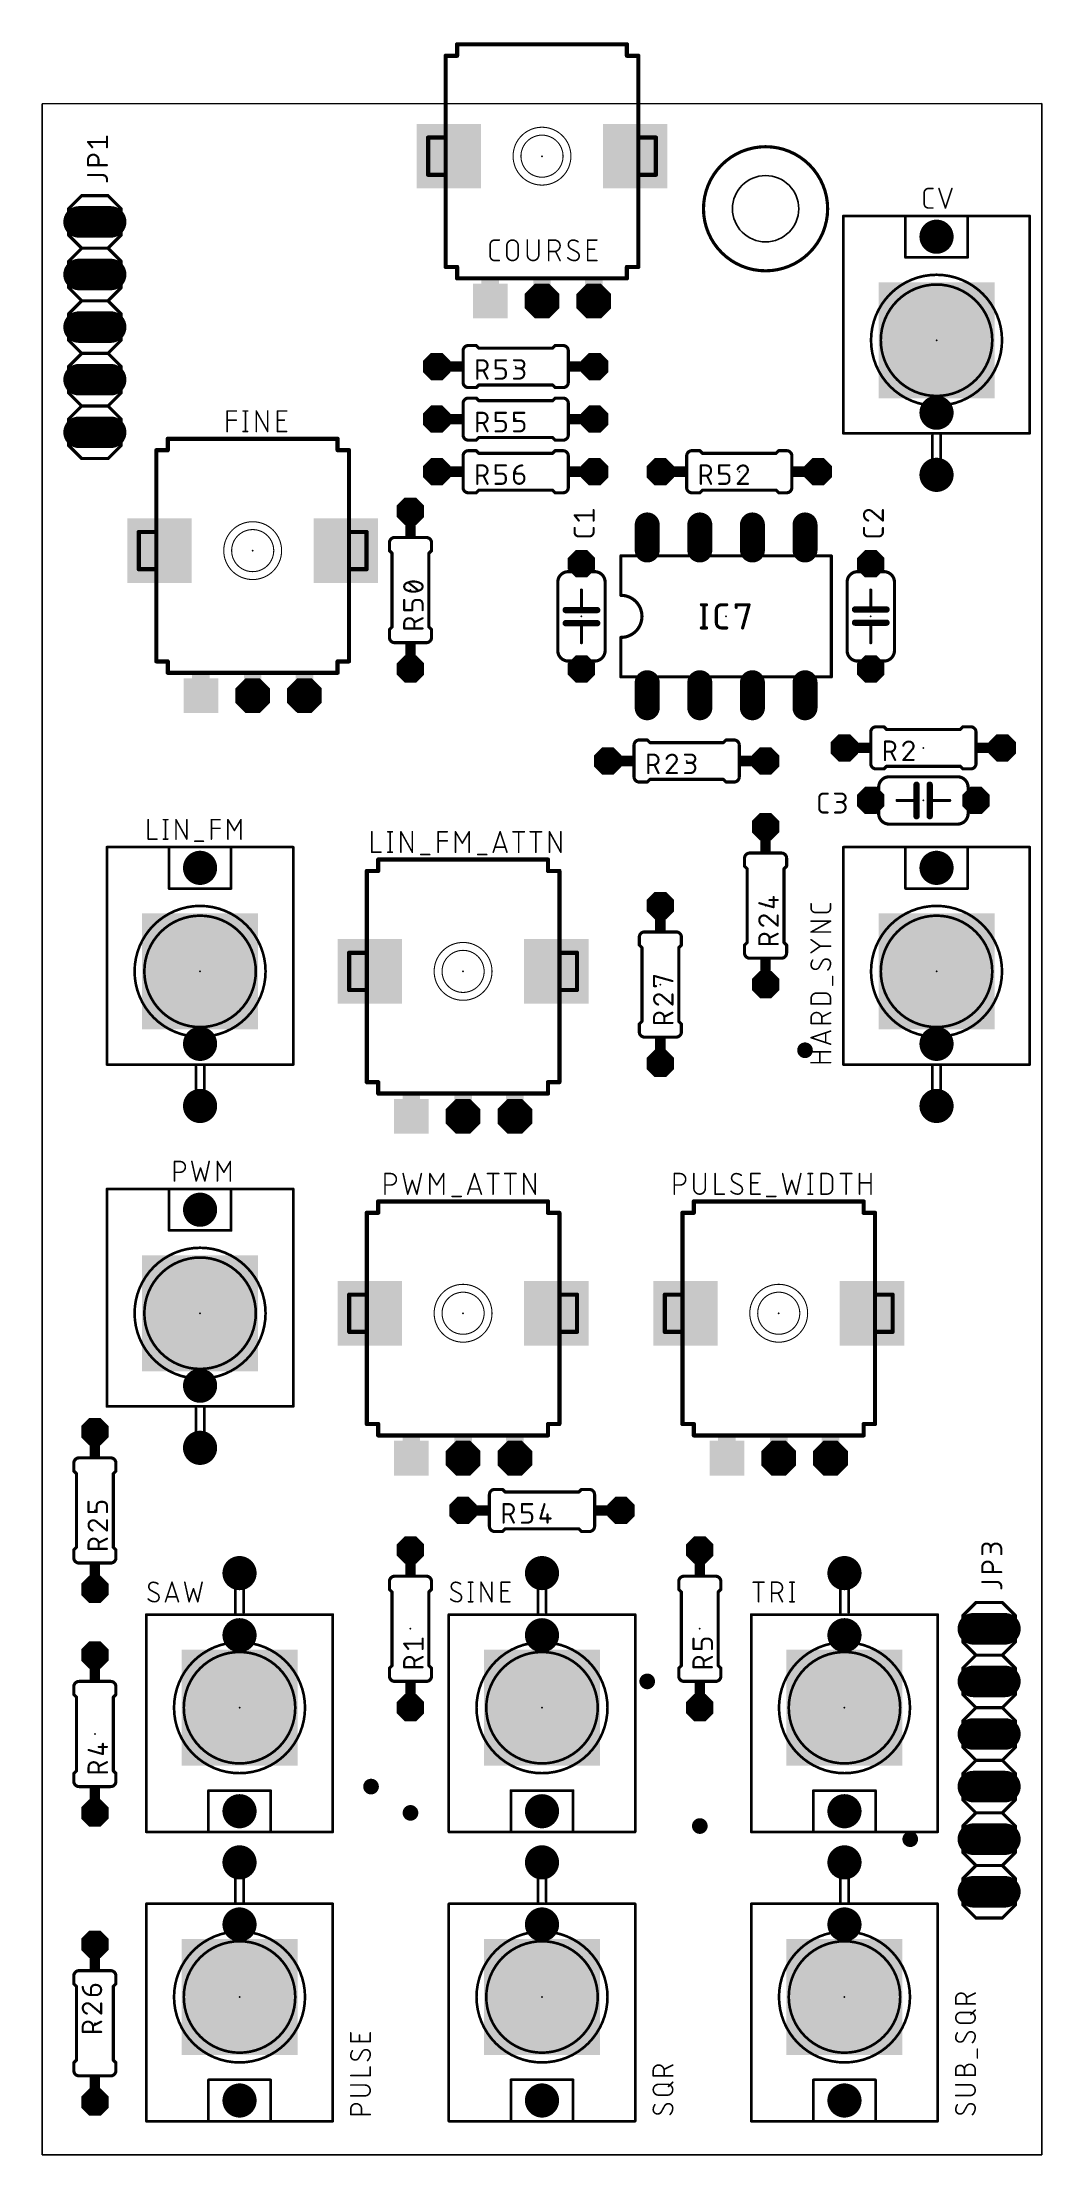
# Model space of a CAD drawing. Extents: x 0 to 48, y 0 to 102.
import ezdxf

# ---------------------------------------------------------------- set-up
doc = ezdxf.new("R2010")
doc.units = 0
for name, color, linetype in [('17', 110, 'CONTINUOUS'), ('18', 110, 'CONTINUOUS'), ('20', 31, 'CONTINUOUS'), ('21', 253, 'CONTINUOUS'), ('23', 53, 'CONTINUOUS'), ('25', 253, 'CONTINUOUS'), ('41', 12, 'CONTINUOUS'), ('51', 253, 'CONTINUOUS')]:
    doc.layers.add(name, color=color, linetype=linetype)

# ---------------------------------------------------------------- blocks, each defined once
blk = doc.blocks.new('RECT')
blk.add_solid([(-0.5, -0.5), (0.5, -0.5), (-0.5, 0.5), (0.5, 0.5)])
blk = doc.blocks.new('OCTAGONP')
at = {"const_width": 0.5}
blk.add_lwpolyline([(-0.25, -0.1036), (-0.25, 0.1036), (-0.1036, 0.25), (0.1036, 0.25), (0.25, 0.1036), (0.25, -0.1036), (0.1036, -0.25), (-0.1036, -0.25), (-0.25, -0.1036), (-0.25, 0.1036)], dxfattribs=at)
blk = doc.blocks.new('SQUAREP')
blk.add_solid([(-0.5, -0.5), (0.5, -0.5), (-0.5, 0.5), (0.5, 0.5)])
blk = doc.blocks.new('ROUNDP')
at = {"const_width": 0.5}
blk.add_lwpolyline([(0, -0.25, 1), (0, 0.25, 1), (0, -0.25)], format="xyb", dxfattribs=at)
blk = doc.blocks.new('LONGP100')
at = {"const_width": 1}
blk.add_lwpolyline([(-0.5, 0), (0.5, 0)], dxfattribs=at)
at = {"const_width": 0.5}
for points in [[(-0.5, 0.25, 1), (-0.5, -0.25)], [(0.5, -0.25, 1), (0.5, 0.25)]]:
    blk.add_lwpolyline(points, format="xyb", dxfattribs=at)
blk = doc.blocks.new('ROUNDV')
at = {"const_width": 0.5}
blk.add_lwpolyline([(0, -0.25, 1), (0, 0.25, 1), (0, -0.25)], format="xyb", dxfattribs=at)

msp = doc.modelspace()

# ---------------------------------------------------------------- linework, layer by layer
at = {"layer": '20'}
for p, q in [((48.26, 99.06), (0, 99.05)), ((0, 99.05), (0, 0)), ((48.26, 0), (48.26, 99.06)), ((0, 0), (48.26, 0))]:
    msp.add_line(p, q, dxfattribs=at)
msp.add_circle((34.925, 93.98), 1.6002, dxfattribs=at)
at = {"layer": '21'}
for points, const_width in [([(20.03, 101.92), (28.23, 101.92)], 0.2032), ([(20.03, 101.92), (20.03, 101.37)], 0.2032), ([(28.23, 101.37), (28.23, 101.92)], 0.2032), ([(20.03, 101.37), (19.48, 101.37)], 0.2032), ([(19.48, 99.17), (19.48, 101.37)], 0.2032), ([(28.78, 101.37), (28.23, 101.37)], 0.2032), ([(28.78, 101.37), (28.78, 99.17)], 0.2032), ([(42.7919, 94.9579), (43.0008, 94.9579)], 0.0762), ([(43.2955, 94.9579), (43.6087, 94.0181)], 0.0762), ([(43.6087, 94.0181), (43.922, 94.9579)], 0.0762), ([(1.905, 94.615), (1.27, 93.98)], 0.1524), ([(1.27, 92.71), (1.27, 93.98)], 0.1524), ([(3.175, 94.615), (1.905, 94.615)], 0.1524), ([(3.81, 93.98), (3.175, 94.615)], 0.1524), ([(3.81, 93.98), (3.81, 92.71)], 0.1524), ([(19.48, 91.17), (19.48, 94.37)], 0.2032), ([(28.78, 94.37), (28.78, 91.17)], 0.2032), ([(42.5831, 94.2269), (42.5831, 94.7491)], 0.0762), ([(43.0008, 94.0181), (42.7919, 94.0181)], 0.0762), ([(38.68, 93.63), (41.68, 93.63)], 0.127), ([(38.68, 93.63), (38.68, 83.13)], 0.127), ([(41.68, 93.63), (44.68, 93.63)], 0.127), ([(41.68, 93.63), (41.68, 91.63)], 0.127), ([(44.68, 93.63), (47.68, 93.63)], 0.127), ([(44.68, 91.63), (44.68, 93.63)], 0.127), ([(47.68, 83.13), (47.68, 93.63)], 0.127), ([(1.905, 92.075), (1.27, 92.71)], 0.1524), ([(1.27, 91.44), (1.905, 92.075)], 0.1524), ([(3.175, 92.075), (1.905, 92.075)], 0.1524), ([(3.81, 92.71), (3.175, 92.075)], 0.1524), ([(3.175, 92.075), (3.81, 91.44)], 0.1524), ([(1.27, 90.17), (1.27, 91.44)], 0.1524), ([(3.81, 91.44), (3.81, 90.17)], 0.1524), ([(19.48, 91.17), (20.03, 91.17)], 0.2032), ([(20.03, 91.17), (20.03, 90.62)], 0.2032), ([(28.23, 91.17), (28.78, 91.17)], 0.2032), ([(28.23, 90.62), (28.23, 91.17)], 0.2032), ([(41.68, 91.63), (44.68, 91.63)], 0.127), ([(1.905, 89.535), (1.27, 90.17)], 0.1524), ([(3.81, 90.17), (3.175, 89.535)], 0.1524), ([(28.23, 90.62), (20.03, 90.62)], 0.2032), ([(1.27, 88.9), (1.905, 89.535)], 0.1524), ([(1.27, 87.63), (1.27, 88.9)], 0.1524), ([(3.175, 89.535), (1.905, 89.535)], 0.1524), ([(3.175, 89.535), (3.81, 88.9)], 0.1524), ([(3.81, 88.9), (3.81, 87.63)], 0.1524), ([(1.905, 86.995), (1.27, 87.63)], 0.1524), ([(1.905, 86.995), (1.27, 86.36)], 0.1524), ([(3.175, 86.995), (1.905, 86.995)], 0.1524), ([(3.81, 87.63), (3.175, 86.995)], 0.1524), ([(3.81, 86.36), (3.175, 86.995)], 0.1524), ([(20.32, 87.122), (20.32, 85.598)], 0.1524), ([(20.574, 87.376), (20.955, 87.376)], 0.1524), ([(21.082, 87.249), (20.955, 87.376)], 0.1524), ([(21.082, 87.249), (24.638, 87.249)], 0.1524), ([(24.638, 87.249), (24.765, 87.376)], 0.1524), ([(25.146, 87.376), (24.765, 87.376)], 0.1524), ([(25.4, 87.122), (25.4, 85.598)], 0.1524), ([(1.27, 85.09), (1.27, 86.36)], 0.1524), ([(3.81, 86.36), (3.81, 85.09)], 0.1524), ([(1.905, 84.455), (1.27, 85.09)], 0.1524), ([(3.81, 85.09), (3.175, 84.455)], 0.1524), ([(20.574, 85.344), (20.955, 85.344)], 0.1524), ([(20.574, 84.836), (20.955, 84.836)], 0.1524), ([(21.082, 85.471), (20.955, 85.344)], 0.1524), ([(21.082, 84.709), (20.955, 84.836)], 0.1524), ([(21.082, 85.471), (24.638, 85.471)], 0.1524), ([(21.082, 84.709), (24.638, 84.709)], 0.1524), ([(24.638, 85.471), (24.765, 85.344)], 0.1524), ([(24.638, 84.709), (24.765, 84.836)], 0.1524), ([(25.146, 85.344), (24.765, 85.344)], 0.1524), ([(25.146, 84.836), (24.765, 84.836)], 0.1524), ([(1.905, 84.455), (1.27, 83.82)], 0.1524), ([(1.27, 82.55), (1.27, 83.82)], 0.1524), ([(3.175, 84.455), (1.905, 84.455)], 0.1524), ([(3.81, 83.82), (3.175, 84.455)], 0.1524), ([(3.81, 83.82), (3.81, 82.55)], 0.1524), ([(20.32, 84.582), (20.32, 83.058)], 0.1524), ([(25.4, 84.582), (25.4, 83.058)], 0.1524), ([(6.06, 82.87), (14.26, 82.87)], 0.2032), ([(6.06, 82.87), (6.06, 82.32)], 0.2032), ([(14.26, 82.32), (14.26, 82.87)], 0.2032), ([(20.574, 82.804), (20.955, 82.804)], 0.1524), ([(21.082, 82.931), (20.955, 82.804)], 0.1524), ([(21.082, 82.931), (24.638, 82.931)], 0.1524), ([(24.638, 82.931), (24.765, 82.804)], 0.1524), ([(25.146, 82.804), (24.765, 82.804)], 0.1524), ([(38.68, 83.13), (43.38, 83.13)], 0.127), ([(42.98, 83.03), (42.98, 80.93)], 0.127), ([(43.38, 83.13), (47.68, 83.13)], 0.127), ([(43.38, 80.93), (43.38, 83.13)], 0.127), ([(1.905, 81.915), (1.27, 82.55)], 0.1524), ([(3.175, 81.915), (1.905, 81.915)], 0.1524), ([(3.81, 82.55), (3.175, 81.915)], 0.1524), ([(6.06, 82.32), (5.51, 82.32)], 0.2032), ([(5.51, 80.12), (5.51, 82.32)], 0.2032), ([(14.81, 82.32), (14.26, 82.32)], 0.2032), ([(14.81, 82.32), (14.81, 80.12)], 0.2032), ([(20.32, 82.042), (20.32, 80.518)], 0.1524), ([(20.574, 82.296), (20.955, 82.296)], 0.1524), ([(21.082, 82.169), (20.955, 82.296)], 0.1524), ([(21.082, 82.169), (24.638, 82.169)], 0.1524), ([(24.638, 82.169), (24.765, 82.296)], 0.1524), ([(25.146, 82.296), (24.765, 82.296)], 0.1524), ([(25.4, 82.042), (25.4, 80.518)], 0.1524), ([(31.115, 80.518), (31.115, 82.042)], 0.1524), ([(31.369, 82.296), (31.75, 82.296)], 0.1524), ([(31.877, 82.169), (31.75, 82.296)], 0.1524), ([(35.433, 82.169), (31.877, 82.169)], 0.1524), ([(35.433, 82.169), (35.56, 82.296)], 0.1524), ([(35.941, 82.296), (35.56, 82.296)], 0.1524), ([(36.195, 80.518), (36.195, 82.042)], 0.1524), ([(42.98, 80.93), (43.38, 80.93)], 0.127), ([(20.574, 80.264), (20.955, 80.264)], 0.1524), ([(21.082, 80.391), (20.955, 80.264)], 0.1524), ([(21.082, 80.391), (24.638, 80.391)], 0.1524), ([(24.638, 80.391), (24.765, 80.264)], 0.1524), ([(25.146, 80.264), (24.765, 80.264)], 0.1524), ([(31.369, 80.264), (31.75, 80.264)], 0.1524), ([(31.877, 80.391), (31.75, 80.264)], 0.1524), ([(35.433, 80.391), (31.877, 80.391)], 0.1524), ([(35.433, 80.391), (35.56, 80.264)], 0.1524), ([(35.941, 80.264), (35.56, 80.264)], 0.1524), ([(16.764, 77.851), (16.764, 77.47)], 0.1524), ([(16.891, 77.343), (16.764, 77.47)], 0.1524), ([(18.542, 78.105), (17.018, 78.105)], 0.1524), ([(18.669, 77.343), (18.796, 77.47)], 0.1524), ([(18.796, 77.851), (18.796, 77.47)], 0.1524), ([(16.891, 77.343), (16.891, 73.787)], 0.1524), ([(18.669, 77.343), (18.669, 73.787)], 0.1524), ([(38.1, 77.216), (27.94, 77.216)], 0.1524), ([(27.94, 77.216), (27.94, 75.311)], 0.1524), ([(38.1, 77.216), (38.1, 71.374)], 0.1524), ([(24.892, 72.644), (24.892, 75.946)], 0.1524), ([(26.035, 75.565), (26.035, 74.5998)], 0.1524), ([(27.178, 72.644), (27.178, 75.946)], 0.1524), ([(38.862, 75.946), (38.862, 72.644)], 0.1524), ([(40.005, 75.565), (40.005, 74.6252)], 0.1524), ([(41.148, 75.946), (41.148, 72.644)], 0.1524), ([(5.51, 72.12), (5.51, 75.32)], 0.2032), ([(14.81, 75.32), (14.81, 72.12)], 0.2032), ([(26.035, 74.5998), (25.273, 74.5998)], 0.3048), ([(26.797, 74.5998), (26.035, 74.5998)], 0.3048), ([(39.243, 74.6252), (40.005, 74.6252)], 0.3048), ([(40.005, 74.6252), (40.767, 74.6252)], 0.3048), ([(16.891, 73.787), (16.764, 73.66)], 0.1524), ([(16.764, 73.279), (16.764, 73.66)], 0.1524), ([(18.669, 73.787), (18.796, 73.66)], 0.1524), ([(18.796, 73.279), (18.796, 73.66)], 0.1524), ([(26.035, 73.9648), (25.273, 73.9648)], 0.3048), ([(26.797, 73.9648), (26.035, 73.9648)], 0.3048), ([(26.035, 73.025), (26.035, 73.9648)], 0.1524), ([(39.243, 73.9902), (40.005, 73.9902)], 0.3048), ([(40.005, 73.9902), (40.767, 73.9902)], 0.3048), ([(40.005, 73.025), (40.005, 73.9902)], 0.1524), ([(18.542, 73.025), (17.018, 73.025)], 0.1524), ([(27.94, 71.374), (27.94, 73.279)], 0.1524), ([(5.51, 72.12), (6.06, 72.12)], 0.2032), ([(6.06, 72.12), (6.06, 71.57)], 0.2032), ([(14.26, 71.57), (6.06, 71.57)], 0.2032), ([(14.26, 72.12), (14.81, 72.12)], 0.2032), ([(14.26, 71.57), (14.26, 72.12)], 0.2032), ([(27.94, 71.374), (38.1, 71.374)], 0.1524), ([(28.829, 68.326), (29.21, 68.326)], 0.1524), ([(29.337, 68.199), (29.21, 68.326)], 0.1524), ([(32.893, 68.199), (33.02, 68.326)], 0.1524), ([(33.401, 68.326), (33.02, 68.326)], 0.1524), ([(40.005, 68.707), (40.005, 67.183)], 0.1524), ([(40.259, 68.961), (40.64, 68.961)], 0.1524), ([(40.767, 68.834), (40.64, 68.961)], 0.1524), ([(40.767, 68.834), (44.323, 68.834)], 0.1524), ([(44.323, 68.834), (44.45, 68.961)], 0.1524), ([(44.831, 68.961), (44.45, 68.961)], 0.1524), ([(45.085, 68.707), (45.085, 67.183)], 0.1524), ([(28.575, 68.072), (28.575, 66.548)], 0.1524), ([(29.337, 68.199), (32.893, 68.199)], 0.1524), ([(33.655, 68.072), (33.655, 66.548)], 0.1524), ([(28.829, 66.294), (29.21, 66.294)], 0.1524), ([(29.337, 66.421), (29.21, 66.294)], 0.1524), ([(29.337, 66.421), (32.893, 66.421)], 0.1524), ([(32.893, 66.421), (33.02, 66.294)], 0.1524), ([(33.401, 66.294), (33.02, 66.294)], 0.1524), ([(40.259, 66.929), (40.64, 66.929)], 0.1524), ([(40.767, 67.056), (40.64, 66.929)], 0.1524), ([(40.767, 67.056), (44.323, 67.056)], 0.1524), ([(40.894, 66.548), (44.196, 66.548)], 0.1524), ([(42.2148, 65.405), (42.2148, 66.167)], 0.3048), ([(42.8498, 65.405), (42.8498, 66.167)], 0.3048), ([(44.323, 67.056), (44.45, 66.929)], 0.1524), ([(44.831, 66.929), (44.45, 66.929)], 0.1524), ([(41.275, 65.405), (42.2148, 65.405)], 0.1524), ([(42.2148, 64.643), (42.2148, 65.405)], 0.3048), ([(42.8498, 64.643), (42.8498, 65.405)], 0.3048), ([(43.815, 65.405), (42.8498, 65.405)], 0.1524), ([(5.1181, 64.4779), (5.1181, 63.5381)], 0.0762), ([(5.8521, 64.4779), (6.0609, 64.4779)], 0.0762), ([(5.9565, 64.4779), (5.9565, 63.5381)], 0.0762), ([(6.4575, 63.5381), (6.4575, 64.4779)], 0.0762), ([(6.4575, 64.4779), (6.9796, 63.5381)], 0.0762), ([(6.9796, 63.5381), (6.9796, 64.4779)], 0.0762), ([(8.1661, 63.5381), (8.1661, 64.4779)], 0.0762), ([(8.1661, 64.4779), (8.5838, 64.4779)], 0.0762), ([(8.9656, 63.5381), (8.9656, 64.4779)], 0.0762), ([(8.9656, 64.4779), (9.2788, 63.9558)], 0.0762), ([(9.2788, 63.9558), (9.5921, 64.4779)], 0.0762), ([(9.5921, 64.4779), (9.5921, 63.5381)], 0.0762), ([(40.894, 64.262), (44.196, 64.262)], 0.1524), ([(5.1181, 63.5381), (5.5358, 63.5381)], 0.0762), ([(5.8521, 63.5381), (6.0609, 63.5381)], 0.0762), ([(7.3631, 63.4337), (7.7808, 63.4337)], 0.0762), ([(8.1661, 64.0602), (8.5838, 64.0602)], 0.0762), ([(3.12, 63.15), (6.12, 63.15)], 0.127), ([(3.12, 63.15), (3.12, 52.65)], 0.127), ([(6.12, 63.15), (9.12, 63.15)], 0.127), ([(6.12, 63.15), (6.12, 61.15)], 0.127), ([(9.12, 63.15), (12.12, 63.15)], 0.127), ([(9.12, 61.15), (9.12, 63.15)], 0.127), ([(12.12, 52.65), (12.12, 63.15)], 0.127), ([(16.22, 62.55), (24.42, 62.55)], 0.2032), ([(16.22, 62.55), (16.22, 62)], 0.2032), ([(24.42, 62), (24.42, 62.55)], 0.2032), ([(33.909, 62.611), (33.909, 62.23)], 0.1524), ([(34.036, 62.103), (33.909, 62.23)], 0.1524), ([(34.163, 62.865), (35.687, 62.865)], 0.1524), ([(35.814, 62.103), (35.941, 62.23)], 0.1524), ([(35.941, 62.611), (35.941, 62.23)], 0.1524), ([(38.68, 63.15), (41.68, 63.15)], 0.127), ([(38.68, 63.15), (38.68, 52.65)], 0.127), ([(41.68, 63.15), (44.68, 63.15)], 0.127), ([(41.68, 63.15), (41.68, 61.15)], 0.127), ([(44.68, 63.15), (47.68, 63.15)], 0.127), ([(44.68, 61.15), (44.68, 63.15)], 0.127), ([(47.68, 52.65), (47.68, 63.15)], 0.127), ([(6.12, 61.15), (9.12, 61.15)], 0.127), ([(16.22, 62), (15.67, 62)], 0.2032), ([(15.67, 59.8), (15.67, 62)], 0.2032), ([(24.97, 62), (24.42, 62)], 0.2032), ([(24.97, 62), (24.97, 59.8)], 0.2032), ([(34.036, 58.547), (34.036, 62.103)], 0.1524), ([(35.814, 58.547), (35.814, 62.103)], 0.1524), ([(41.68, 61.15), (44.68, 61.15)], 0.127), ([(37.1221, 60.2036), (37.1221, 60.4124)], 0.0762), ([(38.0619, 60.4124), (38.0619, 60.2036)], 0.0762), ([(37.1221, 59.0524), (38.0619, 59.5745)], 0.0762), ([(38.0619, 59.5745), (37.1221, 59.5745)], 0.0762), ([(37.8531, 59.9947), (37.3309, 59.9947)], 0.0762), ([(28.829, 58.801), (28.829, 58.42)], 0.1524), ([(28.956, 58.293), (28.829, 58.42)], 0.1524), ([(28.956, 58.293), (28.956, 54.737)], 0.1524), ([(30.607, 59.055), (29.083, 59.055)], 0.1524), ([(30.734, 58.293), (30.861, 58.42)], 0.1524), ([(30.734, 58.293), (30.734, 54.737)], 0.1524), ([(30.861, 58.801), (30.861, 58.42)], 0.1524), ([(34.036, 58.547), (33.909, 58.42)], 0.1524), ([(33.909, 58.039), (33.909, 58.42)], 0.1524), ([(35.814, 58.547), (35.941, 58.42)], 0.1524), ([(35.941, 58.039), (35.941, 58.42)], 0.1524), ([(38.0619, 59.0524), (37.1221, 59.0524)], 0.0762), ([(37.5659, 58.3686), (37.1221, 58.6819)], 0.0762), ([(37.1221, 58.0553), (37.5659, 58.3686)], 0.0762), ([(38.0619, 58.3686), (37.5659, 58.3686)], 0.0762), ([(34.163, 57.785), (35.687, 57.785)], 0.1524), ([(37.6703, 57.6413), (37.5137, 57.3542)], 0.0762), ([(37.3832, 56.0998), (37.8008, 56.0998)], 0.0762), ([(38.1663, 56.4834), (38.1663, 56.9011)], 0.0762), ([(15.67, 51.8), (15.67, 55)], 0.2032), ([(24.97, 55), (24.97, 51.8)], 0.2032), ([(37.1221, 55.5777), (37.1221, 55.8388)], 0.0762), ([(38.0619, 55.5777), (37.1221, 55.5777)], 0.0762), ([(38.0619, 55.1607), (37.6442, 54.9518)], 0.0762), ([(38.0619, 55.8388), (38.0619, 55.5777)], 0.0762), ([(28.956, 54.737), (28.829, 54.61)], 0.1524), ([(28.829, 54.229), (28.829, 54.61)], 0.1524), ([(30.734, 54.737), (30.861, 54.61)], 0.1524), ([(30.861, 54.229), (30.861, 54.61)], 0.1524), ([(37.1221, 54.6386), (37.1221, 54.8996)], 0.0762), ([(38.0619, 54.6386), (37.1221, 54.6386)], 0.0762), ([(37.1221, 53.949), (38.0619, 54.2623)], 0.0762), ([(37.6442, 54.8996), (37.6442, 54.6386)], 0.0762), ([(37.827, 54.184), (37.827, 53.7141)], 0.0762), ([(30.607, 53.975), (29.083, 53.975)], 0.1524), ([(38.0619, 53.6358), (37.1221, 53.949)], 0.0762), ([(37.1221, 53.2652), (38.0619, 53.2652)], 0.0762), ([(37.5398, 52.7431), (37.5398, 53.2652)], 0.0762), ([(3.12, 52.65), (7.82, 52.65)], 0.127), ([(7.42, 52.55), (7.42, 50.45)], 0.127), ([(7.82, 52.65), (12.12, 52.65)], 0.127), ([(7.82, 50.45), (7.82, 52.65)], 0.127), ([(38.0619, 52.7431), (37.1221, 52.7431)], 0.0762), ([(38.68, 52.65), (43.38, 52.65)], 0.127), ([(42.98, 52.55), (42.98, 50.45)], 0.127), ([(43.38, 52.65), (47.68, 52.65)], 0.127), ([(43.38, 50.45), (43.38, 52.65)], 0.127), ([(15.67, 51.8), (16.22, 51.8)], 0.2032), ([(16.22, 51.8), (16.22, 51.25)], 0.2032), ([(24.42, 51.25), (16.22, 51.25)], 0.2032), ([(24.42, 51.8), (24.97, 51.8)], 0.2032), ([(24.42, 51.25), (24.42, 51.8)], 0.2032), ([(7.42, 50.45), (7.82, 50.45)], 0.127), ([(42.98, 50.45), (43.38, 50.45)], 0.127), ([(6.3881, 47.0281), (6.3881, 47.9679)], 0.0762), ([(6.3881, 47.9679), (6.6492, 47.9679)], 0.0762), ([(7.2242, 47.9679), (7.433, 47.0281)], 0.0762), ([(7.8507, 47.0281), (8.0596, 47.9679)], 0.0762), ([(8.4564, 47.0281), (8.4564, 47.9679)], 0.0762), ([(8.4564, 47.9679), (8.7696, 47.4458)], 0.0762), ([(8.7696, 47.4458), (9.0829, 47.9679)], 0.0762), ([(9.0829, 47.9679), (9.0829, 47.0281)], 0.0762), ([(6.6492, 47.4458), (6.3881, 47.4458)], 0.0762), ([(7.433, 47.0281), (7.6419, 47.6546)], 0.0762), ([(7.6419, 47.6546), (7.8507, 47.0281)], 0.0762), ([(3.12, 46.64), (6.12, 46.64)], 0.127), ([(3.12, 46.64), (3.12, 36.14)], 0.127), ([(6.12, 46.64), (9.12, 46.64)], 0.127), ([(6.12, 46.64), (6.12, 44.64)], 0.127), ([(9.12, 46.64), (12.12, 46.64)], 0.127), ([(9.12, 44.64), (9.12, 46.64)], 0.127), ([(12.12, 36.14), (12.12, 46.64)], 0.127), ([(16.22, 46.04), (24.42, 46.04)], 0.2032), ([(16.22, 46.04), (16.22, 45.49)], 0.2032), ([(24.42, 45.49), (24.42, 46.04)], 0.2032), ([(31.46, 46.04), (39.66, 46.04)], 0.2032), ([(31.46, 46.04), (31.46, 45.49)], 0.2032), ([(39.66, 45.49), (39.66, 46.04)], 0.2032), ([(16.22, 45.49), (15.67, 45.49)], 0.2032), ([(15.67, 43.29), (15.67, 45.49)], 0.2032), ([(24.97, 45.49), (24.42, 45.49)], 0.2032), ([(24.97, 45.49), (24.97, 43.29)], 0.2032), ([(31.46, 45.49), (30.91, 45.49)], 0.2032), ([(30.91, 43.29), (30.91, 45.49)], 0.2032), ([(40.21, 45.49), (39.66, 45.49)], 0.2032), ([(40.21, 45.49), (40.21, 43.29)], 0.2032), ([(6.12, 44.64), (9.12, 44.64)], 0.127), ([(15.67, 35.29), (15.67, 38.49)], 0.2032), ([(24.97, 38.49), (24.97, 35.29)], 0.2032), ([(30.91, 35.29), (30.91, 38.49)], 0.2032), ([(40.21, 38.49), (40.21, 35.29)], 0.2032), ([(3.12, 36.14), (7.82, 36.14)], 0.127), ([(7.42, 36.04), (7.42, 33.94)], 0.127), ([(7.82, 36.14), (12.12, 36.14)], 0.127), ([(7.82, 33.94), (7.82, 36.14)], 0.127), ([(15.67, 35.29), (16.22, 35.29)], 0.2032), ([(16.22, 35.29), (16.22, 34.74)], 0.2032), ([(24.42, 34.74), (16.22, 34.74)], 0.2032), ([(24.42, 35.29), (24.97, 35.29)], 0.2032), ([(24.42, 34.74), (24.42, 35.29)], 0.2032), ([(30.91, 35.29), (31.46, 35.29)], 0.2032), ([(31.46, 35.29), (31.46, 34.74)], 0.2032), ([(39.66, 34.74), (31.46, 34.74)], 0.2032), ([(39.66, 35.29), (40.21, 35.29)], 0.2032), ([(39.66, 34.74), (39.66, 35.29)], 0.2032), ([(1.778, 33.655), (3.302, 33.655)], 0.1524), ([(7.42, 33.94), (7.82, 33.94)], 0.127), ([(1.524, 33.401), (1.524, 33.02)], 0.1524), ([(1.651, 32.893), (1.524, 33.02)], 0.1524), ([(1.651, 29.337), (1.651, 32.893)], 0.1524), ([(3.429, 32.893), (3.556, 33.02)], 0.1524), ([(3.429, 29.337), (3.429, 32.893)], 0.1524), ([(3.556, 33.401), (3.556, 33.02)], 0.1524), ([(21.59, 31.877), (21.59, 30.353)], 0.1524), ([(21.844, 32.131), (22.225, 32.131)], 0.1524), ([(22.352, 32.004), (22.225, 32.131)], 0.1524), ([(22.352, 32.004), (25.908, 32.004)], 0.1524), ([(25.908, 32.004), (26.035, 32.131)], 0.1524), ([(26.416, 32.131), (26.035, 32.131)], 0.1524), ([(26.67, 31.877), (26.67, 30.353)], 0.1524), ([(21.844, 30.099), (22.225, 30.099)], 0.1524), ([(22.352, 30.226), (22.225, 30.099)], 0.1524), ([(22.352, 30.226), (25.908, 30.226)], 0.1524), ([(25.908, 30.226), (26.035, 30.099)], 0.1524), ([(26.416, 30.099), (26.035, 30.099)], 0.1524), ([(1.651, 29.337), (1.524, 29.21)], 0.1524), ([(1.524, 28.829), (1.524, 29.21)], 0.1524), ([(1.778, 28.575), (3.302, 28.575)], 0.1524), ([(3.429, 29.337), (3.556, 29.21)], 0.1524), ([(3.556, 28.829), (3.556, 29.21)], 0.1524), ([(5.9498, 26.7081), (6.2631, 27.6479)], 0.0762), ([(6.2631, 27.6479), (6.5763, 26.7081)], 0.0762), ([(6.8817, 27.6479), (7.0905, 26.7081)], 0.0762), ([(7.5082, 26.7081), (7.7171, 27.6479)], 0.0762), ([(9.725, 28.29), (9.325, 28.29)], 0.127), ([(9.325, 28.29), (9.325, 26.09)], 0.127), ([(9.725, 26.19), (9.725, 28.29)], 0.127), ([(16.764, 27.686), (16.764, 27.305)], 0.1524), ([(18.542, 27.94), (17.018, 27.94)], 0.1524), ([(18.796, 27.686), (18.796, 27.305)], 0.1524), ([(20.5808, 27.6479), (20.7896, 27.6479)], 0.0762), ([(20.6852, 27.6479), (20.6852, 26.7081)], 0.0762), ([(21.1861, 26.7081), (21.1861, 27.6479)], 0.0762), ([(21.1861, 27.6479), (21.7082, 26.7081)], 0.0762), ([(21.7082, 26.7081), (21.7082, 27.6479)], 0.0762), ([(22.1632, 26.7081), (22.1632, 27.6479)], 0.0762), ([(22.1632, 27.6479), (22.5809, 27.6479)], 0.0762), ([(24.33, 28.29), (23.93, 28.29)], 0.127), ([(23.93, 28.29), (23.93, 26.09)], 0.127), ([(24.33, 26.19), (24.33, 28.29)], 0.127), ([(30.734, 27.686), (30.734, 27.305)], 0.1524), ([(32.512, 27.94), (30.988, 27.94)], 0.1524), ([(32.766, 27.686), (32.766, 27.305)], 0.1524), ([(34.3281, 27.6479), (34.8502, 27.6479)], 0.0762), ([(34.5892, 26.7081), (34.5892, 27.6479)], 0.0762), ([(35.2177, 26.7081), (35.2177, 27.6479)], 0.0762), ([(35.2177, 27.6479), (35.4788, 27.6479)], 0.0762), ([(36.1002, 27.6479), (36.309, 27.6479)], 0.0762), ([(36.2046, 27.6479), (36.2046, 26.7081)], 0.0762), ([(38.935, 28.29), (38.535, 28.29)], 0.127), ([(38.535, 28.29), (38.535, 26.09)], 0.127), ([(38.935, 26.19), (38.935, 28.29)], 0.127), ([(5.5358, 27.0997), (5.2486, 27.2563)], 0.0762), ([(6.498, 26.9431), (6.0281, 26.9431)], 0.0762), ([(7.0905, 26.7081), (7.2994, 27.3346)], 0.0762), ([(7.2994, 27.3346), (7.5082, 26.7081)], 0.0762), ([(16.891, 27.178), (16.764, 27.305)], 0.1524), ([(16.891, 27.178), (16.891, 23.622)], 0.1524), ([(18.669, 27.178), (18.796, 27.305)], 0.1524), ([(18.669, 27.178), (18.669, 23.622)], 0.1524), ([(20.1408, 27.0997), (19.8536, 27.2563)], 0.0762), ([(20.5808, 26.7081), (20.7896, 26.7081)], 0.0762), ([(22.1632, 27.2302), (22.4765, 27.2302)], 0.0762), ([(22.5809, 26.7081), (22.1632, 26.7081)], 0.0762), ([(30.861, 27.178), (30.734, 27.305)], 0.1524), ([(30.861, 27.178), (30.861, 23.622)], 0.1524), ([(32.639, 27.178), (32.766, 27.305)], 0.1524), ([(32.639, 27.178), (32.639, 23.622)], 0.1524), ([(35.4788, 27.1258), (35.2177, 27.1258)], 0.0762), ([(35.7398, 26.7081), (35.531, 27.1258)], 0.0762), ([(36.1002, 26.7081), (36.309, 26.7081)], 0.0762), ([(45.085, 26.67), (44.45, 26.035)], 0.1524), ([(46.355, 26.67), (45.085, 26.67)], 0.1524), ([(46.99, 26.035), (46.355, 26.67)], 0.1524), ([(9.325, 26.09), (5.025, 26.09)], 0.127), ([(5.025, 26.09), (5.025, 15.59)], 0.127), ([(14.025, 26.09), (9.325, 26.09)], 0.127), ([(14.025, 15.59), (14.025, 26.09)], 0.127), ([(23.93, 26.09), (19.63, 26.09)], 0.127), ([(19.63, 26.09), (19.63, 15.59)], 0.127), ([(28.63, 26.09), (23.93, 26.09)], 0.127), ([(28.63, 15.59), (28.63, 26.09)], 0.127), ([(38.535, 26.09), (34.235, 26.09)], 0.127), ([(34.235, 26.09), (34.235, 15.59)], 0.127), ([(43.235, 26.09), (38.535, 26.09)], 0.127), ([(43.235, 15.59), (43.235, 26.09)], 0.127), ([(44.45, 24.765), (44.45, 26.035)], 0.1524), ([(46.99, 26.035), (46.99, 24.765)], 0.1524), ([(45.085, 24.13), (44.45, 24.765)], 0.1524), ([(46.99, 24.765), (46.355, 24.13)], 0.1524), ([(16.891, 23.622), (16.764, 23.495)], 0.1524), ([(16.764, 23.114), (16.764, 23.495)], 0.1524), ([(18.669, 23.622), (18.796, 23.495)], 0.1524), ([(18.796, 23.114), (18.796, 23.495)], 0.1524), ([(30.861, 23.622), (30.734, 23.495)], 0.1524), ([(30.734, 23.114), (30.734, 23.495)], 0.1524), ([(32.639, 23.622), (32.766, 23.495)], 0.1524), ([(32.766, 23.114), (32.766, 23.495)], 0.1524), ([(44.45, 23.495), (45.085, 24.13)], 0.1524), ([(44.45, 22.225), (44.45, 23.495)], 0.1524), ([(46.355, 24.13), (45.085, 24.13)], 0.1524), ([(46.355, 24.13), (46.99, 23.495)], 0.1524), ([(46.99, 23.495), (46.99, 22.225)], 0.1524), ([(1.524, 22.606), (1.524, 22.225)], 0.1524), ([(3.302, 22.86), (1.778, 22.86)], 0.1524), ([(3.556, 22.606), (3.556, 22.225)], 0.1524), ([(18.542, 22.86), (17.018, 22.86)], 0.1524), ([(32.512, 22.86), (30.988, 22.86)], 0.1524), ([(1.651, 22.098), (1.524, 22.225)], 0.1524), ([(1.651, 22.098), (1.651, 18.542)], 0.1524), ([(3.429, 22.098), (3.556, 22.225)], 0.1524), ([(3.429, 22.098), (3.429, 18.542)], 0.1524), ([(45.085, 21.59), (44.45, 22.225)], 0.1524), ([(44.45, 20.955), (45.085, 21.59)], 0.1524), ([(46.355, 21.59), (45.085, 21.59)], 0.1524), ([(46.99, 22.225), (46.355, 21.59)], 0.1524), ([(46.355, 21.59), (46.99, 20.955)], 0.1524), ([(44.45, 19.685), (44.45, 20.955)], 0.1524), ([(46.99, 20.955), (46.99, 19.685)], 0.1524), ([(45.085, 19.05), (44.45, 19.685)], 0.1524), ([(46.99, 19.685), (46.355, 19.05)], 0.1524), ([(1.651, 18.542), (1.524, 18.415)], 0.1524), ([(1.524, 18.034), (1.524, 18.415)], 0.1524), ([(3.429, 18.542), (3.556, 18.415)], 0.1524), ([(3.556, 18.034), (3.556, 18.415)], 0.1524), ([(45.085, 19.05), (44.45, 18.415)], 0.1524), ([(44.45, 17.145), (44.45, 18.415)], 0.1524), ([(46.355, 19.05), (45.085, 19.05)], 0.1524), ([(46.99, 18.415), (46.355, 19.05)], 0.1524), ([(46.99, 18.415), (46.99, 17.145)], 0.1524), ([(3.302, 17.78), (1.778, 17.78)], 0.1524), ([(11.025, 17.59), (8.025, 17.59)], 0.127), ([(8.025, 17.59), (8.025, 15.59)], 0.127), ([(11.025, 15.59), (11.025, 17.59)], 0.127), ([(25.63, 17.59), (22.63, 17.59)], 0.127), ([(22.63, 17.59), (22.63, 15.59)], 0.127), ([(25.63, 15.59), (25.63, 17.59)], 0.127), ([(40.235, 17.59), (37.235, 17.59)], 0.127), ([(37.235, 17.59), (37.235, 15.59)], 0.127), ([(40.235, 15.59), (40.235, 17.59)], 0.127), ([(45.085, 16.51), (44.45, 17.145)], 0.1524), ([(44.45, 15.875), (45.085, 16.51)], 0.1524), ([(46.355, 16.51), (45.085, 16.51)], 0.1524), ([(46.99, 17.145), (46.355, 16.51)], 0.1524), ([(46.355, 16.51), (46.99, 15.875)], 0.1524), ([(8.025, 15.59), (5.025, 15.59)], 0.127), ([(11.025, 15.59), (8.025, 15.59)], 0.127), ([(14.025, 15.59), (11.025, 15.59)], 0.127), ([(22.63, 15.59), (19.63, 15.59)], 0.127), ([(25.63, 15.59), (22.63, 15.59)], 0.127), ([(28.63, 15.59), (25.63, 15.59)], 0.127), ([(37.235, 15.59), (34.235, 15.59)], 0.127), ([(40.235, 15.59), (37.235, 15.59)], 0.127), ([(43.235, 15.59), (40.235, 15.59)], 0.127), ([(44.45, 14.605), (44.45, 15.875)], 0.1524), ([(46.99, 15.875), (46.99, 14.605)], 0.1524), ([(9.725, 14.32), (9.325, 14.32)], 0.127), ([(9.325, 14.32), (9.325, 12.12)], 0.127), ([(9.725, 12.22), (9.725, 14.32)], 0.127), ([(24.33, 14.32), (23.93, 14.32)], 0.127), ([(23.93, 14.32), (23.93, 12.12)], 0.127), ([(24.33, 12.22), (24.33, 14.32)], 0.127), ([(38.935, 14.32), (38.535, 14.32)], 0.127), ([(38.535, 14.32), (38.535, 12.12)], 0.127), ([(38.935, 12.22), (38.935, 14.32)], 0.127), ([(45.085, 13.97), (44.45, 14.605)], 0.1524), ([(46.99, 14.605), (46.355, 13.97)], 0.1524), ([(45.085, 13.97), (44.45, 13.335)], 0.1524), ([(44.45, 12.065), (44.45, 13.335)], 0.1524), ([(46.355, 13.97), (45.085, 13.97)], 0.1524), ([(46.99, 13.335), (46.355, 13.97)], 0.1524), ([(46.99, 13.335), (46.99, 12.065)], 0.1524), ([(9.325, 12.12), (5.025, 12.12)], 0.127), ([(5.025, 12.12), (5.025, 1.62)], 0.127), ([(14.025, 12.12), (9.325, 12.12)], 0.127), ([(14.025, 1.62), (14.025, 12.12)], 0.127), ([(23.93, 12.12), (19.63, 12.12)], 0.127), ([(19.63, 12.12), (19.63, 1.62)], 0.127), ([(28.63, 12.12), (23.93, 12.12)], 0.127), ([(28.63, 1.62), (28.63, 12.12)], 0.127), ([(38.535, 12.12), (34.235, 12.12)], 0.127), ([(34.235, 12.12), (34.235, 1.62)], 0.127), ([(43.235, 12.12), (38.535, 12.12)], 0.127), ([(43.235, 1.62), (43.235, 12.12)], 0.127), ([(45.085, 11.43), (44.45, 12.065)], 0.1524), ([(46.355, 11.43), (45.085, 11.43)], 0.1524), ([(46.99, 12.065), (46.355, 11.43)], 0.1524), ([(1.524, 8.636), (1.524, 8.255)], 0.1524), ([(1.651, 8.128), (1.524, 8.255)], 0.1524), ([(1.651, 8.128), (1.651, 4.572)], 0.1524), ([(3.302, 8.89), (1.778, 8.89)], 0.1524), ([(3.429, 8.128), (3.556, 8.255)], 0.1524), ([(3.429, 8.128), (3.429, 4.572)], 0.1524), ([(3.556, 8.636), (3.556, 8.255)], 0.1524), ([(44.1071, 7.2828), (44.1071, 7.5438)], 0.0762), ([(45.0469, 7.2828), (44.1071, 7.2828)], 0.0762), ([(45.0469, 7.8049), (44.6292, 7.596)], 0.0762), ([(44.6292, 7.5438), (44.6292, 7.2828)], 0.0762), ([(44.3682, 6.8755), (44.7858, 6.8755)], 0.0762), ([(44.7858, 6.3534), (44.3682, 6.3534)], 0.0762), ([(44.8381, 6.7711), (45.0469, 6.9799)], 0.0762), ([(14.8971, 5.4674), (14.8971, 5.8851)], 0.0762), ([(15.8369, 5.4674), (14.8971, 5.4674)], 0.0762), ([(15.3148, 5.4674), (15.3148, 5.7807)], 0.0762), ([(15.8369, 5.8851), (15.8369, 5.4674)], 0.0762), ([(44.6553, 5.8355), (44.4987, 5.5483)], 0.0762), ([(45.1513, 4.6775), (45.1513, 5.0952)], 0.0762), ([(1.651, 4.572), (1.524, 4.445)], 0.1524), ([(1.524, 4.064), (1.524, 4.445)], 0.1524), ([(3.429, 4.572), (3.556, 4.445)], 0.1524), ([(3.556, 4.064), (3.556, 4.445)], 0.1524), ([(15.4453, 4.9689), (15.2887, 4.6818)], 0.0762), ([(15.8369, 3.8215), (15.8369, 4.2392)], 0.0762), ([(29.5021, 3.8081), (29.5021, 4.0691)], 0.0762), ([(30.4419, 4.3302), (30.0242, 4.1213)], 0.0762), ([(30.0242, 4.0691), (30.0242, 3.8081)], 0.0762), ([(44.1071, 3.846), (44.1071, 4.107)], 0.0762), ([(44.5248, 3.846), (44.5248, 4.107)], 0.0762), ([(45.0469, 4.107), (45.0469, 3.846)], 0.0762), ([(3.302, 3.81), (1.778, 3.81)], 0.1524), ([(11.025, 3.62), (8.025, 3.62)], 0.127), ([(8.025, 3.62), (8.025, 1.62)], 0.127), ([(11.025, 1.62), (11.025, 3.62)], 0.127), ([(14.8971, 3.8215), (15.8369, 3.8215)], 0.0762), ([(15.5758, 3.3665), (14.8971, 3.3665)], 0.0762), ([(25.63, 3.62), (22.63, 3.62)], 0.127), ([(22.63, 3.62), (22.63, 1.62)], 0.127), ([(25.63, 1.62), (25.63, 3.62)], 0.127), ([(30.4419, 3.8081), (29.5021, 3.8081)], 0.0762), ([(29.7632, 3.4008), (30.1808, 3.4008)], 0.0762), ([(30.2331, 3.2964), (30.4419, 3.5052)], 0.0762), ([(40.235, 3.62), (37.235, 3.62)], 0.127), ([(37.235, 3.62), (37.235, 1.62)], 0.127), ([(40.235, 1.62), (40.235, 3.62)], 0.127), ([(45.0469, 3.846), (44.1071, 3.846)], 0.0762), ([(44.7858, 3.3796), (44.1071, 3.3796)], 0.0762), ([(14.8971, 2.8444), (15.5758, 2.8444)], 0.0762), ([(14.8971, 1.9431), (14.8971, 2.2042)], 0.0762), ([(15.4192, 2.2042), (15.4192, 1.9431)], 0.0762), ([(30.1808, 2.8787), (29.7632, 2.8787)], 0.0762), ([(30.0503, 2.3608), (29.8937, 2.0736)], 0.0762), ([(44.1071, 2.8575), (44.7858, 2.8575)], 0.0762), ([(44.6553, 2.3608), (44.4987, 2.0736)], 0.0762), ([(8.025, 1.62), (5.025, 1.62)], 0.127), ([(11.025, 1.62), (8.025, 1.62)], 0.127), ([(14.025, 1.62), (11.025, 1.62)], 0.127), ([(15.8369, 1.9431), (14.8971, 1.9431)], 0.0762), ([(22.63, 1.62), (19.63, 1.62)], 0.127), ([(25.63, 1.62), (22.63, 1.62)], 0.127), ([(28.63, 1.62), (25.63, 1.62)], 0.127), ([(37.235, 1.62), (34.235, 1.62)], 0.127), ([(40.235, 1.62), (37.235, 1.62)], 0.127), ([(43.235, 1.62), (40.235, 1.62)], 0.127)]:
    msp.add_lwpolyline(points, dxfattribs=dict(at, const_width=const_width))
for points, const_width in [([(19.48, 101.4208, 1), (19.48, 101.3192)], 0.1016), ([(19.5308, 101.37, 1), (19.4292, 101.37)], 0.1016), ([(20.03, 101.9708, 1), (20.03, 101.8692)], 0.1016), ([(20.0808, 101.92, 1), (19.9792, 101.92)], 0.1016), ([(19.9792, 101.37, 1), (20.0808, 101.37)], 0.1016), ([(20.03, 101.3192, 1), (20.03, 101.4208)], 0.1016), ([(28.2808, 101.92, 1), (28.1792, 101.92)], 0.1016), ([(28.23, 101.4208, 1), (28.23, 101.3192)], 0.1016), ([(28.1792, 101.37, 1), (28.2808, 101.37)], 0.1016), ([(28.23, 101.8692, 1), (28.23, 101.9708)], 0.1016), ([(28.8308, 101.37, 1), (28.7292, 101.37)], 0.1016), ([(28.78, 101.3192, 1), (28.78, 101.4208)], 0.1016), ([(19.4292, 99.17, 1), (19.5308, 99.17)], 0.1016), ([(28.7292, 99.17, 1), (28.8308, 99.17)], 0.1016), ([(24.13, 95.123, 1), (24.13, 97.917, 1), (24.13, 95.123)], 0.0508), ([(24.13, 95.504, 1), (24.13, 97.536, 1), (24.13, 95.504)], 0.0508), ([(42.7919, 94.9579, 0.4142), (42.5831, 94.7491)], 0.0762), ([(42.7919, 94.977, 1), (42.7919, 94.9389)], 0.0381), ([(42.7919, 94.9389, 1), (42.7919, 94.9769)], 0.0381), ([(43.0008, 94.9389, 1), (43.0008, 94.977)], 0.0381), ([(43.3135, 94.9639, 1), (43.2774, 94.9519)], 0.0381), ([(43.9401, 94.9519, 1), (43.9039, 94.9639)], 0.0381), ([(1.3081, 93.98, 1), (1.2319, 93.98)], 0.0762), ([(1.2431, 94.0069, 1), (1.2969, 93.9531)], 0.0762), ([(1.905, 94.6531, 1), (1.905, 94.5769)], 0.0762), ([(1.9319, 94.5881, 1), (1.8781, 94.6419)], 0.0762), ([(3.2019, 94.6419, 1), (3.1481, 94.5881)], 0.0762), ([(3.175, 94.5769, 1), (3.175, 94.6531)], 0.0762), ([(3.8481, 93.98, 1), (3.7719, 93.98)], 0.0762), ([(3.7831, 93.9531, 1), (3.8369, 94.0069)], 0.0762), ([(19.5308, 94.37, 1), (19.4292, 94.37)], 0.1016), ([(28.8308, 94.37, 1), (28.7292, 94.37)], 0.1016), ([(42.5831, 94.2269, 0.4142), (42.7919, 94.0181)], 0.0762), ([(42.6022, 94.7491, 1), (42.5641, 94.7491)], 0.0381), ([(42.5641, 94.7491, 1), (42.6022, 94.7491)], 0.0381), ([(42.6022, 94.2269, 1), (42.5641, 94.2269)], 0.0381), ([(42.5641, 94.2269, 1), (42.6022, 94.2269)], 0.0381), ([(42.7919, 94.0371, 1), (42.7919, 93.9991)], 0.0381), ([(42.7919, 93.9991, 1), (42.7919, 94.0371)], 0.0381), ([(43.0008, 93.9991, 1), (43.0008, 94.0371)], 0.0381), ([(43.5906, 94.0241, 1), (43.6268, 94.0121)], 0.0381), ([(43.5906, 94.0121, 1), (43.6268, 94.0241)], 0.0381), ([(38.68, 93.6618, 1), (38.68, 93.5983)], 0.0635), ([(38.7118, 93.63, 1), (38.6482, 93.63)], 0.0635), ([(41.68, 93.6618, 1), (41.68, 93.5983)], 0.0635), ([(41.7118, 93.63, 1), (41.6482, 93.63)], 0.0635), ([(41.68, 93.5983, 1), (41.68, 93.6618)], 0.0635), ([(44.68, 93.6618, 1), (44.68, 93.5983)], 0.0635), ([(44.7118, 93.63, 1), (44.6482, 93.63)], 0.0635), ([(44.68, 93.5983, 1), (44.68, 93.6618)], 0.0635), ([(47.7118, 93.63, 1), (47.6482, 93.63)], 0.0635), ([(47.68, 93.5983, 1), (47.68, 93.6618)], 0.0635), ([(1.2319, 92.71, 1), (1.3081, 92.71)], 0.0762), ([(1.2969, 92.7369, 1), (1.2431, 92.6831)], 0.0762), ([(1.905, 92.1131, 1), (1.905, 92.0369)], 0.0762), ([(1.9319, 92.0481, 1), (1.8781, 92.1019)], 0.0762), ([(1.8781, 92.0481, 1), (1.9319, 92.1019)], 0.0762), ([(3.2019, 92.1019, 1), (3.1481, 92.0481)], 0.0762), ([(3.1481, 92.1019, 1), (3.2019, 92.0481)], 0.0762), ([(3.175, 92.0369, 1), (3.175, 92.1131)], 0.0762), ([(3.7719, 92.71, 1), (3.8481, 92.71)], 0.0762), ([(3.8369, 92.6831, 1), (3.7831, 92.7369)], 0.0762), ([(1.3081, 91.44, 1), (1.2319, 91.44)], 0.0762), ([(1.2431, 91.4669, 1), (1.2969, 91.4131)], 0.0762), ([(3.8481, 91.44, 1), (3.7719, 91.44)], 0.0762), ([(3.7831, 91.4131, 1), (3.8369, 91.4669)], 0.0762), ([(19.48, 91.2208, 1), (19.48, 91.1192)], 0.1016), ([(19.4292, 91.17, 1), (19.5308, 91.17)], 0.1016), ([(20.0808, 91.17, 1), (19.9792, 91.17)], 0.1016), ([(20.03, 91.1192, 1), (20.03, 91.2208)], 0.1016), ([(28.23, 91.2208, 1), (28.23, 91.1192)], 0.1016), ([(28.2808, 91.17, 1), (28.1792, 91.17)], 0.1016), ([(28.7292, 91.17, 1), (28.8308, 91.17)], 0.1016), ([(28.78, 91.1192, 1), (28.78, 91.2208)], 0.1016), ([(43.18, 84.4677, 1), (43.18, 90.7923, 1), (43.18, 84.4677)], 0.127), ([(41.68, 91.6618, 1), (41.68, 91.5983)], 0.0635), ([(41.6482, 91.63, 1), (41.7118, 91.63)], 0.0635), ([(44.6482, 91.63, 1), (44.7118, 91.63)], 0.0635), ([(44.68, 91.5983, 1), (44.68, 91.6618)], 0.0635), ([(1.2319, 90.17, 1), (1.3081, 90.17)], 0.0762), ([(1.2969, 90.1969, 1), (1.2431, 90.1431)], 0.0762), ([(3.7719, 90.17, 1), (3.8481, 90.17)], 0.0762), ([(3.8369, 90.1431, 1), (3.7831, 90.1969)], 0.0762), ([(20.03, 90.6708, 1), (20.03, 90.5692)], 0.1016), ([(19.9792, 90.62, 1), (20.0808, 90.62)], 0.1016), ([(28.1792, 90.62, 1), (28.2808, 90.62)], 0.1016), ([(28.23, 90.5692, 1), (28.23, 90.6708)], 0.1016), ([(43.18, 84.9393, 1), (43.18, 90.3207, 1), (43.18, 84.9393)], 0.127), ([(1.3081, 88.9, 1), (1.2319, 88.9)], 0.0762), ([(1.2431, 88.9269, 1), (1.2969, 88.8731)], 0.0762), ([(1.905, 89.5731, 1), (1.905, 89.4969)], 0.0762), ([(1.9319, 89.5081, 1), (1.8781, 89.5619)], 0.0762), ([(1.8781, 89.5081, 1), (1.9319, 89.5619)], 0.0762), ([(3.2019, 89.5619, 1), (3.1481, 89.5081)], 0.0762), ([(3.1481, 89.5619, 1), (3.2019, 89.5081)], 0.0762), ([(3.175, 89.4969, 1), (3.175, 89.5731)], 0.0762), ([(3.8481, 88.9, 1), (3.7719, 88.9)], 0.0762), ([(3.7831, 88.8731, 1), (3.8369, 88.9269)], 0.0762), ([(1.2319, 87.63, 1), (1.3081, 87.63)], 0.0762), ([(1.2969, 87.6569, 1), (1.2431, 87.6031)], 0.0762), ([(1.905, 87.0331, 1), (1.905, 86.9569)], 0.0762), ([(1.9319, 86.9681, 1), (1.8781, 87.0219)], 0.0762), ([(1.8781, 86.9681, 1), (1.9319, 87.0219)], 0.0762), ([(3.2019, 87.0219, 1), (3.1481, 86.9681)], 0.0762), ([(3.1481, 87.0219, 1), (3.2019, 86.9681)], 0.0762), ([(3.175, 86.9569, 1), (3.175, 87.0331)], 0.0762), ([(3.7719, 87.63, 1), (3.8481, 87.63)], 0.0762), ([(3.8369, 87.6031, 1), (3.7831, 87.6569)], 0.0762), ([(20.574, 87.376, 0.4142), (20.32, 87.122)], 0.1524), ([(20.3581, 87.122, 1), (20.2819, 87.122)], 0.0762), ([(20.2819, 87.122, 1), (20.3581, 87.122)], 0.0762), ([(20.574, 87.4141, 1), (20.574, 87.3379)], 0.0762), ([(20.574, 87.3379, 1), (20.574, 87.4141)], 0.0762), ([(20.9819, 87.4029, 1), (20.9281, 87.3491)], 0.0762), ([(20.955, 87.3379, 1), (20.955, 87.4141)], 0.0762), ([(21.082, 87.2871, 1), (21.082, 87.2109)], 0.0762), ([(21.0551, 87.2221, 1), (21.1089, 87.2759)], 0.0762), ([(24.6111, 87.2759, 1), (24.6649, 87.2221)], 0.0762), ([(24.638, 87.2109, 1), (24.638, 87.2871)], 0.0762), ([(24.765, 87.4141, 1), (24.765, 87.3379)], 0.0762), ([(24.7919, 87.3491, 1), (24.7381, 87.4029)], 0.0762), ([(25.4, 87.122, 0.4142), (25.146, 87.376)], 0.1524), ([(25.146, 87.4141, 1), (25.146, 87.3379)], 0.0762), ([(25.146, 87.3379, 1), (25.146, 87.4141)], 0.0762), ([(25.4381, 87.122, 1), (25.3619, 87.122)], 0.0762), ([(25.3619, 87.122, 1), (25.4381, 87.122)], 0.0762), ([(1.3081, 86.36, 1), (1.2319, 86.36)], 0.0762), ([(1.2431, 86.3869, 1), (1.2969, 86.3331)], 0.0762), ([(3.8481, 86.36, 1), (3.7719, 86.36)], 0.0762), ([(3.7831, 86.3331, 1), (3.8369, 86.3869)], 0.0762), ([(1.2319, 85.09, 1), (1.3081, 85.09)], 0.0762), ([(1.2969, 85.1169, 1), (1.2431, 85.0631)], 0.0762), ([(3.7719, 85.09, 1), (3.8481, 85.09)], 0.0762), ([(3.8369, 85.0631, 1), (3.7831, 85.1169)], 0.0762), ([(20.32, 85.598, 0.4142), (20.574, 85.344)], 0.1524), ([(20.3581, 85.598, 1), (20.2819, 85.598)], 0.0762), ([(20.2819, 85.598, 1), (20.3581, 85.598)], 0.0762), ([(20.574, 84.836, 0.4142), (20.32, 84.582)], 0.1524), ([(20.574, 85.3821, 1), (20.574, 85.3059)], 0.0762), ([(20.574, 84.8741, 1), (20.574, 84.7979)], 0.0762), ([(20.574, 85.3059, 1), (20.574, 85.3821)], 0.0762), ([(20.574, 84.7979, 1), (20.574, 84.8741)], 0.0762), ([(20.9281, 85.3709, 1), (20.9819, 85.3171)], 0.0762), ([(20.9819, 84.8629, 1), (20.9281, 84.8091)], 0.0762), ([(20.955, 85.3059, 1), (20.955, 85.3821)], 0.0762), ([(20.955, 84.7979, 1), (20.955, 84.8741)], 0.0762), ([(21.082, 85.5091, 1), (21.082, 85.4329)], 0.0762), ([(21.082, 84.7471, 1), (21.082, 84.6709)], 0.0762), ([(21.1089, 85.4441, 1), (21.0551, 85.4979)], 0.0762), ([(21.0551, 84.6821, 1), (21.1089, 84.7359)], 0.0762), ([(24.6649, 85.4979, 1), (24.6111, 85.4441)], 0.0762), ([(24.6111, 84.7359, 1), (24.6649, 84.6821)], 0.0762), ([(24.638, 85.4329, 1), (24.638, 85.5091)], 0.0762), ([(24.638, 84.6709, 1), (24.638, 84.7471)], 0.0762), ([(24.765, 85.3821, 1), (24.765, 85.3059)], 0.0762), ([(24.765, 84.8741, 1), (24.765, 84.7979)], 0.0762), ([(24.7381, 85.3171, 1), (24.7919, 85.3709)], 0.0762), ([(24.7919, 84.8091, 1), (24.7381, 84.8629)], 0.0762), ([(25.146, 85.344, 0.4142), (25.4, 85.598)], 0.1524), ([(25.146, 85.3821, 1), (25.146, 85.3059)], 0.0762), ([(25.4, 84.582, 0.4142), (25.146, 84.836)], 0.1524), ([(25.146, 84.8741, 1), (25.146, 84.7979)], 0.0762), ([(25.146, 85.3059, 1), (25.146, 85.3821)], 0.0762), ([(25.146, 84.7979, 1), (25.146, 84.8741)], 0.0762), ([(25.4381, 85.598, 1), (25.3619, 85.598)], 0.0762), ([(25.3619, 85.598, 1), (25.4381, 85.598)], 0.0762), ([(1.3081, 83.82, 1), (1.2319, 83.82)], 0.0762), ([(1.2431, 83.8469, 1), (1.2969, 83.7931)], 0.0762), ([(1.905, 84.4931, 1), (1.905, 84.4169)], 0.0762), ([(1.9319, 84.4281, 1), (1.8781, 84.4819)], 0.0762), ([(1.8781, 84.4281, 1), (1.9319, 84.4819)], 0.0762), ([(3.2019, 84.4819, 1), (3.1481, 84.4281)], 0.0762), ([(3.1481, 84.4819, 1), (3.2019, 84.4281)], 0.0762), ([(3.175, 84.4169, 1), (3.175, 84.4931)], 0.0762), ([(3.8481, 83.82, 1), (3.7719, 83.82)], 0.0762), ([(3.7831, 83.7931, 1), (3.8369, 83.8469)], 0.0762), ([(20.3581, 84.582, 1), (20.2819, 84.582)], 0.0762), ([(20.2819, 84.582, 1), (20.3581, 84.582)], 0.0762), ([(25.4381, 84.582, 1), (25.3619, 84.582)], 0.0762), ([(25.3619, 84.582, 1), (25.4381, 84.582)], 0.0762), ([(6.06, 82.9208, 1), (6.06, 82.8192)], 0.1016), ([(6.1108, 82.87, 1), (6.0092, 82.87)], 0.1016), ([(14.3108, 82.87, 1), (14.2092, 82.87)], 0.1016), ([(14.26, 82.8192, 1), (14.26, 82.9208)], 0.1016), ([(20.32, 83.058, 0.4142), (20.574, 82.804)], 0.1524), ([(20.3581, 83.058, 1), (20.2819, 83.058)], 0.0762), ([(20.2819, 83.058, 1), (20.3581, 83.058)], 0.0762), ([(20.574, 82.8421, 1), (20.574, 82.7659)], 0.0762), ([(20.574, 82.7659, 1), (20.574, 82.8421)], 0.0762), ([(20.9281, 82.8309, 1), (20.9819, 82.7771)], 0.0762), ([(20.955, 82.7659, 1), (20.955, 82.8421)], 0.0762), ([(21.082, 82.9691, 1), (21.082, 82.8929)], 0.0762), ([(21.1089, 82.9041, 1), (21.0551, 82.9579)], 0.0762), ([(24.6649, 82.9579, 1), (24.6111, 82.9041)], 0.0762), ([(24.638, 82.8929, 1), (24.638, 82.9691)], 0.0762), ([(24.765, 82.8421, 1), (24.765, 82.7659)], 0.0762), ([(24.7381, 82.7771, 1), (24.7919, 82.8309)], 0.0762), ([(25.146, 82.804, 0.4142), (25.4, 83.058)], 0.1524), ([(25.146, 82.8421, 1), (25.146, 82.7659)], 0.0762), ([(25.146, 82.7659, 1), (25.146, 82.8421)], 0.0762), ([(25.4381, 83.058, 1), (25.3619, 83.058)], 0.0762), ([(25.3619, 83.058, 1), (25.4381, 83.058)], 0.0762), ([(38.68, 83.1618, 1), (38.68, 83.0983)], 0.0635), ([(38.6482, 83.13, 1), (38.7118, 83.13)], 0.0635), ([(43.0118, 83.03, 1), (42.9483, 83.03)], 0.0635), ([(43.38, 83.1618, 1), (43.38, 83.0983)], 0.0635), ([(43.4118, 83.13, 1), (43.3483, 83.13)], 0.0635), ([(43.38, 83.0983, 1), (43.38, 83.1618)], 0.0635), ([(47.6482, 83.13, 1), (47.7118, 83.13)], 0.0635), ([(47.68, 83.0983, 1), (47.68, 83.1618)], 0.0635), ([(1.2319, 82.55, 1), (1.3081, 82.55)], 0.0762), ([(1.2969, 82.5769, 1), (1.2431, 82.5231)], 0.0762), ([(1.905, 81.9531, 1), (1.905, 81.8769)], 0.0762), ([(1.8781, 81.8881, 1), (1.9319, 81.9419)], 0.0762), ([(3.1481, 81.9419, 1), (3.2019, 81.8881)], 0.0762), ([(3.175, 81.8769, 1), (3.175, 81.9531)], 0.0762), ([(3.7719, 82.55, 1), (3.8481, 82.55)], 0.0762), ([(3.8369, 82.5231, 1), (3.7831, 82.5769)], 0.0762), ([(5.51, 82.3708, 1), (5.51, 82.2692)], 0.1016), ([(5.5608, 82.32, 1), (5.4592, 82.32)], 0.1016), ([(6.0092, 82.32, 1), (6.1108, 82.32)], 0.1016), ([(6.06, 82.2692, 1), (6.06, 82.3708)], 0.1016), ([(14.26, 82.3708, 1), (14.26, 82.2692)], 0.1016), ([(14.2092, 82.32, 1), (14.3108, 82.32)], 0.1016), ([(14.8608, 82.32, 1), (14.7592, 82.32)], 0.1016), ([(14.81, 82.2692, 1), (14.81, 82.3708)], 0.1016), ([(20.574, 82.296, 0.4142), (20.32, 82.042)], 0.1524), ([(20.3581, 82.042, 1), (20.2819, 82.042)], 0.0762), ([(20.2819, 82.042, 1), (20.3581, 82.042)], 0.0762), ([(20.574, 82.3341, 1), (20.574, 82.2579)], 0.0762), ([(20.574, 82.2579, 1), (20.574, 82.3341)], 0.0762), ([(20.9819, 82.3229, 1), (20.9281, 82.2691)], 0.0762), ([(20.955, 82.2579, 1), (20.955, 82.3341)], 0.0762), ([(21.082, 82.2071, 1), (21.082, 82.1309)], 0.0762), ([(21.0551, 82.1421, 1), (21.1089, 82.1959)], 0.0762), ([(24.6111, 82.1959, 1), (24.6649, 82.1421)], 0.0762), ([(24.638, 82.1309, 1), (24.638, 82.2071)], 0.0762), ([(24.765, 82.3341, 1), (24.765, 82.2579)], 0.0762), ([(24.7919, 82.2691, 1), (24.7381, 82.3229)], 0.0762), ([(25.4, 82.042, 0.4142), (25.146, 82.296)], 0.1524), ([(25.146, 82.3341, 1), (25.146, 82.2579)], 0.0762), ([(25.146, 82.2579, 1), (25.146, 82.3341)], 0.0762), ([(25.4381, 82.042, 1), (25.3619, 82.042)], 0.0762), ([(25.3619, 82.042, 1), (25.4381, 82.042)], 0.0762), ([(31.369, 82.296, 0.4142), (31.115, 82.042)], 0.1524), ([(31.1531, 82.042, 1), (31.0769, 82.042)], 0.0762), ([(31.0769, 82.042, 1), (31.1531, 82.042)], 0.0762), ([(31.369, 82.3341, 1), (31.369, 82.2579)], 0.0762), ([(31.369, 82.2579, 1), (31.369, 82.3341)], 0.0762), ([(31.7769, 82.3229, 1), (31.7231, 82.2691)], 0.0762), ([(31.75, 82.2579, 1), (31.75, 82.3341)], 0.0762), ([(31.877, 82.2071, 1), (31.877, 82.1309)], 0.0762), ([(31.8501, 82.1421, 1), (31.9039, 82.1959)], 0.0762), ([(35.4061, 82.1959, 1), (35.4599, 82.1421)], 0.0762), ([(35.433, 82.1309, 1), (35.433, 82.2071)], 0.0762), ([(35.56, 82.3341, 1), (35.56, 82.2579)], 0.0762), ([(35.5869, 82.2691, 1), (35.5331, 82.3229)], 0.0762), ([(36.195, 82.042, 0.4142), (35.941, 82.296)], 0.1524), ([(35.941, 82.3341, 1), (35.941, 82.2579)], 0.0762), ([(35.941, 82.2579, 1), (35.941, 82.3341)], 0.0762), ([(36.2331, 82.042, 1), (36.1569, 82.042)], 0.0762), ([(36.1569, 82.042, 1), (36.2331, 82.042)], 0.0762), ([(42.98, 80.9618, 1), (42.98, 80.8983)], 0.0635), ([(42.9483, 80.93, 1), (43.0118, 80.93)], 0.0635), ([(43.3483, 80.93, 1), (43.4118, 80.93)], 0.0635), ([(43.38, 80.8983, 1), (43.38, 80.9618)], 0.0635), ([(5.4592, 80.12, 1), (5.5608, 80.12)], 0.1016), ([(14.7592, 80.12, 1), (14.8608, 80.12)], 0.1016), ([(20.32, 80.518, 0.4142), (20.574, 80.264)], 0.1524), ([(20.3581, 80.518, 1), (20.2819, 80.518)], 0.0762), ([(20.2819, 80.518, 1), (20.3581, 80.518)], 0.0762), ([(20.574, 80.3021, 1), (20.574, 80.2259)], 0.0762), ([(20.574, 80.2259, 1), (20.574, 80.3021)], 0.0762), ([(20.9281, 80.2909, 1), (20.9819, 80.2371)], 0.0762), ([(20.955, 80.2259, 1), (20.955, 80.3021)], 0.0762), ([(21.082, 80.4291, 1), (21.082, 80.3529)], 0.0762), ([(21.1089, 80.3641, 1), (21.0551, 80.4179)], 0.0762), ([(24.6649, 80.4179, 1), (24.6111, 80.3641)], 0.0762), ([(24.638, 80.3529, 1), (24.638, 80.4291)], 0.0762), ([(24.765, 80.3021, 1), (24.765, 80.2259)], 0.0762), ([(24.7381, 80.2371, 1), (24.7919, 80.2909)], 0.0762), ([(25.146, 80.264, 0.4142), (25.4, 80.518)], 0.1524), ([(25.146, 80.3021, 1), (25.146, 80.2259)], 0.0762), ([(25.146, 80.2259, 1), (25.146, 80.3021)], 0.0762), ([(25.4381, 80.518, 1), (25.3619, 80.518)], 0.0762), ([(25.3619, 80.518, 1), (25.4381, 80.518)], 0.0762), ([(31.115, 80.518, 0.4142), (31.369, 80.264)], 0.1524), ([(31.1531, 80.518, 1), (31.0769, 80.518)], 0.0762), ([(31.0769, 80.518, 1), (31.1531, 80.518)], 0.0762), ([(31.369, 80.3021, 1), (31.369, 80.2259)], 0.0762), ([(31.369, 80.2259, 1), (31.369, 80.3021)], 0.0762), ([(31.7231, 80.2909, 1), (31.7769, 80.2371)], 0.0762), ([(31.75, 80.2259, 1), (31.75, 80.3021)], 0.0762), ([(31.877, 80.4291, 1), (31.877, 80.3529)], 0.0762), ([(31.9039, 80.3641, 1), (31.8501, 80.4179)], 0.0762), ([(35.4599, 80.4179, 1), (35.4061, 80.3641)], 0.0762), ([(35.433, 80.3529, 1), (35.433, 80.4291)], 0.0762), ([(35.56, 80.3021, 1), (35.56, 80.2259)], 0.0762), ([(35.5331, 80.2371, 1), (35.5869, 80.2909)], 0.0762), ([(35.941, 80.264, 0.4142), (36.195, 80.518)], 0.1524), ([(35.941, 80.3021, 1), (35.941, 80.2259)], 0.0762), ([(35.941, 80.2259, 1), (35.941, 80.3021)], 0.0762), ([(36.2331, 80.518, 1), (36.1569, 80.518)], 0.0762), ([(36.1569, 80.518, 1), (36.2331, 80.518)], 0.0762), ([(10.16, 76.073, 1), (10.16, 78.867, 1), (10.16, 76.073)], 0.0508), ([(10.16, 76.454, 1), (10.16, 78.486, 1), (10.16, 76.454)], 0.0508), ([(17.018, 78.105, 0.4142), (16.764, 77.851)], 0.1524), ([(16.8021, 77.851, 1), (16.7259, 77.851)], 0.0762), ([(16.7259, 77.851, 1), (16.8021, 77.851)], 0.0762), ([(16.7909, 77.4969, 1), (16.7371, 77.4431)], 0.0762), ([(17.018, 78.1431, 1), (17.018, 78.0669)], 0.0762), ([(17.018, 78.0669, 1), (17.018, 78.1431)], 0.0762), ([(18.796, 77.851, 0.4142), (18.542, 78.105)], 0.1524), ([(18.542, 78.1431, 1), (18.542, 78.0669)], 0.0762), ([(18.542, 78.0669, 1), (18.542, 78.1431)], 0.0762), ([(18.8341, 77.851, 1), (18.7579, 77.851)], 0.0762), ([(18.7579, 77.851, 1), (18.8341, 77.851)], 0.0762), ([(18.8229, 77.4431, 1), (18.7691, 77.4969)], 0.0762), ([(16.7259, 77.47, 1), (16.8021, 77.47)], 0.0762), ([(16.9291, 77.343, 1), (16.8529, 77.343)], 0.0762), ([(16.8641, 77.3161, 1), (16.9179, 77.3699)], 0.0762), ([(18.7071, 77.343, 1), (18.6309, 77.343)], 0.0762), ([(18.6421, 77.3699, 1), (18.6959, 77.3161)], 0.0762), ([(18.7579, 77.47, 1), (18.8341, 77.47)], 0.0762), ([(25.4, 76.454, 0.4142), (24.892, 75.946)], 0.1524), ([(25.4, 76.4159, 1), (25.4, 76.4921)], 0.0762), ([(27.178, 75.946, 0.4142), (26.67, 76.454)], 0.1524), ([(26.67, 76.4921, 1), (26.67, 76.4159)], 0.0762), ([(27.94, 77.2541, 1), (27.94, 77.1779)], 0.0762), ([(27.9781, 77.216, 1), (27.9019, 77.216)], 0.0762), ([(38.1381, 77.216, 1), (38.0619, 77.216)], 0.0762), ([(38.1, 77.1779, 1), (38.1, 77.2541)], 0.0762), ([(39.37, 76.454, 0.4142), (38.862, 75.946)], 0.1524), ([(39.37, 76.4159, 1), (39.37, 76.4921)], 0.0762), ([(41.148, 75.946, 0.4142), (40.64, 76.454)], 0.1524), ([(40.64, 76.4921, 1), (40.64, 76.4159)], 0.0762), ([(24.9301, 75.946, 1), (24.8539, 75.946)], 0.0762), ([(24.8539, 75.946, 1), (24.9301, 75.946)], 0.0762), ([(26.0731, 75.565, 1), (25.9969, 75.565)], 0.0762), ([(27.2161, 75.946, 1), (27.1399, 75.946)], 0.0762), ([(27.1399, 75.946, 1), (27.2161, 75.946)], 0.0762), ([(38.9001, 75.946, 1), (38.8239, 75.946)], 0.0762), ([(38.8239, 75.946, 1), (38.9001, 75.946)], 0.0762), ([(40.0431, 75.565, 1), (39.9669, 75.565)], 0.0762), ([(41.1861, 75.946, 1), (41.1099, 75.946)], 0.0762), ([(41.1099, 75.946, 1), (41.1861, 75.946)], 0.0762), ([(5.5608, 75.32, 1), (5.4592, 75.32)], 0.1016), ([(14.8608, 75.32, 1), (14.7592, 75.32)], 0.1016), ([(25.273, 74.676, 1), (25.273, 74.5236)], 0.1524), ([(26.035, 74.676, 1), (26.035, 74.5236)], 0.1524), ([(26.035, 74.5236, 1), (26.035, 74.676)], 0.1524), ([(25.9969, 74.5998, 1), (26.0731, 74.5998)], 0.0762), ([(26.797, 74.5236, 1), (26.797, 74.676)], 0.1524), ([(27.94, 73.279, 1), (27.94, 75.311)], 0.1524), ([(27.94, 75.3491, 1), (27.94, 75.2729)], 0.0762), ([(27.9019, 75.311, 1), (27.9781, 75.311)], 0.0762), ([(39.243, 74.7014, 1), (39.243, 74.549)], 0.1524), ([(40.005, 74.7014, 1), (40.005, 74.549)], 0.1524), ([(40.005, 74.549, 1), (40.005, 74.7014)], 0.1524), ([(39.9669, 74.6252, 1), (40.0431, 74.6252)], 0.0762), ([(40.767, 74.549, 1), (40.767, 74.7014)], 0.1524), ([(16.8021, 73.66, 1), (16.7259, 73.66)], 0.0762), ([(16.7371, 73.6869, 1), (16.7909, 73.6331)], 0.0762), ([(16.8529, 73.787, 1), (16.9291, 73.787)], 0.0762), ([(16.9179, 73.7601, 1), (16.8641, 73.8139)], 0.0762), ([(18.6309, 73.787, 1), (18.7071, 73.787)], 0.0762), ([(18.6959, 73.8139, 1), (18.6421, 73.7601)], 0.0762), ([(18.8341, 73.66, 1), (18.7579, 73.66)], 0.0762), ([(18.7691, 73.6331, 1), (18.8229, 73.6869)], 0.0762), ([(25.273, 74.041, 1), (25.273, 73.8886)], 0.1524), ([(26.035, 74.041, 1), (26.035, 73.8886)], 0.1524), ([(26.035, 73.8886, 1), (26.035, 74.041)], 0.1524), ([(26.0731, 73.9648, 1), (25.9969, 73.9648)], 0.0762), ([(26.797, 73.8886, 1), (26.797, 74.041)], 0.1524), ([(39.243, 74.0664, 1), (39.243, 73.914)], 0.1524), ([(40.005, 74.0664, 1), (40.005, 73.914)], 0.1524), ([(40.005, 73.914, 1), (40.005, 74.0664)], 0.1524), ([(40.0431, 73.9902, 1), (39.9669, 73.9902)], 0.0762), ([(40.767, 73.914, 1), (40.767, 74.0664)], 0.1524), ([(16.764, 73.279, 0.4142), (17.018, 73.025)], 0.1524), ([(16.8021, 73.279, 1), (16.7259, 73.279)], 0.0762), ([(16.7259, 73.279, 1), (16.8021, 73.279)], 0.0762), ([(17.018, 73.0631, 1), (17.018, 72.9869)], 0.0762), ([(17.018, 72.9869, 1), (17.018, 73.0631)], 0.0762), ([(18.542, 73.025, 0.4142), (18.796, 73.279)], 0.1524), ([(18.542, 73.0631, 1), (18.542, 72.9869)], 0.0762), ([(18.542, 72.9869, 1), (18.542, 73.0631)], 0.0762), ([(18.8341, 73.279, 1), (18.7579, 73.279)], 0.0762), ([(18.7579, 73.279, 1), (18.8341, 73.279)], 0.0762), ([(24.892, 72.644, 0.4142), (25.4, 72.136)], 0.1524), ([(24.9301, 72.644, 1), (24.8539, 72.644)], 0.0762), ([(24.8539, 72.644, 1), (24.9301, 72.644)], 0.0762), ([(25.9969, 73.025, 1), (26.0731, 73.025)], 0.0762), ([(26.67, 72.136, 0.4142), (27.178, 72.644)], 0.1524), ([(27.2161, 72.644, 1), (27.1399, 72.644)], 0.0762), ([(27.1399, 72.644, 1), (27.2161, 72.644)], 0.0762), ([(27.9781, 73.279, 1), (27.9019, 73.279)], 0.0762), ([(27.94, 73.3171, 1), (27.94, 73.2409)], 0.0762), ([(38.862, 72.644, 0.4142), (39.37, 72.136)], 0.1524), ([(38.9001, 72.644, 1), (38.8239, 72.644)], 0.0762), ([(38.8239, 72.644, 1), (38.9001, 72.644)], 0.0762), ([(39.9669, 73.025, 1), (40.0431, 73.025)], 0.0762), ([(40.64, 72.136, 0.4142), (41.148, 72.644)], 0.1524), ([(41.1861, 72.644, 1), (41.1099, 72.644)], 0.0762), ([(41.1099, 72.644, 1), (41.1861, 72.644)], 0.0762), ([(5.51, 72.1708, 1), (5.51, 72.0692)], 0.1016), ([(5.4592, 72.12, 1), (5.5608, 72.12)], 0.1016), ([(6.1108, 72.12, 1), (6.0092, 72.12)], 0.1016), ([(6.06, 71.6208, 1), (6.06, 71.5192)], 0.1016), ([(6.0092, 71.57, 1), (6.1108, 71.57)], 0.1016), ([(6.06, 72.0692, 1), (6.06, 72.1708)], 0.1016), ([(14.26, 72.1708, 1), (14.26, 72.0692)], 0.1016), ([(14.3108, 72.12, 1), (14.2092, 72.12)], 0.1016), ([(14.2092, 71.57, 1), (14.3108, 71.57)], 0.1016), ([(14.26, 71.5192, 1), (14.26, 71.6208)], 0.1016), ([(14.7592, 72.12, 1), (14.8608, 72.12)], 0.1016), ([(14.81, 72.0692, 1), (14.81, 72.1708)], 0.1016), ([(25.4, 72.0979, 1), (25.4, 72.1741)], 0.0762), ([(26.67, 72.1741, 1), (26.67, 72.0979)], 0.0762), ([(27.94, 71.4121, 1), (27.94, 71.3359)], 0.0762), ([(38.1, 71.3359, 1), (38.1, 71.4121)], 0.0762), ([(39.37, 72.0979, 1), (39.37, 72.1741)], 0.0762), ([(40.64, 72.1741, 1), (40.64, 72.0979)], 0.0762), ([(27.9019, 71.374, 1), (27.9781, 71.374)], 0.0762), ([(38.0619, 71.374, 1), (38.1381, 71.374)], 0.0762), ([(28.829, 68.326, 0.4142), (28.575, 68.072)], 0.1524), ([(28.829, 68.3641, 1), (28.829, 68.2879)], 0.0762), ([(28.829, 68.2879, 1), (28.829, 68.3641)], 0.0762), ([(29.2369, 68.3529, 1), (29.1831, 68.2991)], 0.0762), ([(29.21, 68.2879, 1), (29.21, 68.3641)], 0.0762), ([(33.02, 68.3641, 1), (33.02, 68.2879)], 0.0762), ([(33.0469, 68.2991, 1), (32.9931, 68.3529)], 0.0762), ([(33.655, 68.072, 0.4142), (33.401, 68.326)], 0.1524), ([(33.401, 68.3641, 1), (33.401, 68.2879)], 0.0762), ([(33.401, 68.2879, 1), (33.401, 68.3641)], 0.0762), ([(40.259, 68.961, 0.4142), (40.005, 68.707)], 0.1524), ([(40.0431, 68.707, 1), (39.9669, 68.707)], 0.0762), ([(39.9669, 68.707, 1), (40.0431, 68.707)], 0.0762), ([(40.259, 68.9991, 1), (40.259, 68.9229)], 0.0762), ([(40.259, 68.9229, 1), (40.259, 68.9991)], 0.0762), ([(40.6669, 68.9879, 1), (40.6131, 68.9341)], 0.0762), ([(40.64, 68.9229, 1), (40.64, 68.9991)], 0.0762), ([(40.767, 68.8721, 1), (40.767, 68.7959)], 0.0762), ([(40.7401, 68.8071, 1), (40.7939, 68.8609)], 0.0762), ([(44.2961, 68.8609, 1), (44.3499, 68.8071)], 0.0762), ([(44.323, 68.7959, 1), (44.323, 68.8721)], 0.0762), ([(44.45, 68.9991, 1), (44.45, 68.9229)], 0.0762), ([(44.4769, 68.9341, 1), (44.4231, 68.9879)], 0.0762), ([(45.085, 68.707, 0.4142), (44.831, 68.961)], 0.1524), ([(44.831, 68.9991, 1), (44.831, 68.9229)], 0.0762), ([(44.831, 68.9229, 1), (44.831, 68.9991)], 0.0762), ([(45.1231, 68.707, 1), (45.0469, 68.707)], 0.0762), ([(45.0469, 68.707, 1), (45.1231, 68.707)], 0.0762), ([(28.6131, 68.072, 1), (28.5369, 68.072)], 0.0762), ([(28.5369, 68.072, 1), (28.6131, 68.072)], 0.0762), ([(29.337, 68.2371, 1), (29.337, 68.1609)], 0.0762), ([(29.3101, 68.1721, 1), (29.3639, 68.2259)], 0.0762), ([(32.8661, 68.2259, 1), (32.9199, 68.1721)], 0.0762), ([(32.893, 68.1609, 1), (32.893, 68.2371)], 0.0762), ([(33.6931, 68.072, 1), (33.6169, 68.072)], 0.0762), ([(33.6169, 68.072, 1), (33.6931, 68.072)], 0.0762), ([(28.575, 66.548, 0.4142), (28.829, 66.294)], 0.1524), ([(28.6131, 66.548, 1), (28.5369, 66.548)], 0.0762), ([(28.5369, 66.548, 1), (28.6131, 66.548)], 0.0762), ([(28.829, 66.3321, 1), (28.829, 66.2559)], 0.0762), ([(28.829, 66.2559, 1), (28.829, 66.3321)], 0.0762), ([(29.1831, 66.3209, 1), (29.2369, 66.2671)], 0.0762), ([(29.21, 66.2559, 1), (29.21, 66.3321)], 0.0762), ([(29.337, 66.4591, 1), (29.337, 66.3829)], 0.0762), ([(29.3639, 66.3941, 1), (29.3101, 66.4479)], 0.0762), ([(32.9199, 66.4479, 1), (32.8661, 66.3941)], 0.0762), ([(32.893, 66.3829, 1), (32.893, 66.4591)], 0.0762), ([(33.02, 66.3321, 1), (33.02, 66.2559)], 0.0762), ([(32.9931, 66.2671, 1), (33.0469, 66.3209)], 0.0762), ([(33.401, 66.294, 0.4142), (33.655, 66.548)], 0.1524), ([(33.401, 66.3321, 1), (33.401, 66.2559)], 0.0762), ([(33.401, 66.2559, 1), (33.401, 66.3321)], 0.0762), ([(33.6931, 66.548, 1), (33.6169, 66.548)], 0.0762), ([(33.6169, 66.548, 1), (33.6931, 66.548)], 0.0762), ([(40.005, 67.183, 0.4142), (40.259, 66.929)], 0.1524), ([(40.0431, 67.183, 1), (39.9669, 67.183)], 0.0762), ([(39.9669, 67.183, 1), (40.0431, 67.183)], 0.0762), ([(40.259, 66.9671, 1), (40.259, 66.8909)], 0.0762), ([(40.259, 66.8909, 1), (40.259, 66.9671)], 0.0762), ([(40.894, 66.548, 0.4142), (40.386, 66.04)], 0.1524), ([(40.6131, 66.9559, 1), (40.6669, 66.9021)], 0.0762), ([(40.64, 66.8909, 1), (40.64, 66.9671)], 0.0762), ([(40.767, 67.0941, 1), (40.767, 67.0179)], 0.0762), ([(40.7939, 67.0291, 1), (40.7401, 67.0829)], 0.0762), ([(40.894, 66.5861, 1), (40.894, 66.5099)], 0.0762), ([(40.894, 66.5099, 1), (40.894, 66.5861)], 0.0762), ([(42.291, 66.167, 1), (42.1386, 66.167)], 0.1524), ([(42.926, 66.167, 1), (42.7736, 66.167)], 0.1524), ([(44.704, 66.04, 0.4142), (44.196, 66.548)], 0.1524), ([(44.196, 66.5861, 1), (44.196, 66.5099)], 0.0762), ([(44.196, 66.5099, 1), (44.196, 66.5861)], 0.0762), ([(44.3499, 67.0829, 1), (44.2961, 67.0291)], 0.0762), ([(44.323, 67.0179, 1), (44.323, 67.0941)], 0.0762), ([(44.45, 66.9671, 1), (44.45, 66.8909)], 0.0762), ([(44.4231, 66.9021, 1), (44.4769, 66.9559)], 0.0762), ([(44.831, 66.929, 0.4142), (45.085, 67.183)], 0.1524), ([(44.831, 66.9671, 1), (44.831, 66.8909)], 0.0762), ([(44.831, 66.8909, 1), (44.831, 66.9671)], 0.0762), ([(45.1231, 67.183, 1), (45.0469, 67.183)], 0.0762), ([(45.0469, 67.183, 1), (45.1231, 67.183)], 0.0762), ([(40.3479, 66.04, 1), (40.4241, 66.04)], 0.0762), ([(41.275, 65.4431, 1), (41.275, 65.3669)], 0.0762), ([(42.291, 65.405, 1), (42.1386, 65.405)], 0.1524), ([(42.1386, 65.405, 1), (42.291, 65.405)], 0.1524), ([(42.2148, 65.3669, 1), (42.2148, 65.4431)], 0.0762), ([(42.926, 65.405, 1), (42.7736, 65.405)], 0.1524), ([(42.7736, 65.405, 1), (42.926, 65.405)], 0.1524), ([(42.8498, 65.4431, 1), (42.8498, 65.3669)], 0.0762), ([(43.815, 65.3669, 1), (43.815, 65.4431)], 0.0762), ([(44.6659, 66.04, 1), (44.7421, 66.04)], 0.0762), ([(5.1372, 64.4779, 1), (5.0991, 64.4779)], 0.0381), ([(5.8521, 64.4969, 1), (5.8521, 64.4589)], 0.0381), ([(5.9756, 64.4779, 1), (5.9375, 64.4779)], 0.0381), ([(6.0609, 64.4589, 1), (6.0609, 64.4969)], 0.0381), ([(6.4765, 64.4779, 1), (6.4384, 64.4779)], 0.0381), ([(6.4741, 64.4872, 1), (6.4408, 64.4686)], 0.0381), ([(6.9986, 64.4779, 1), (6.9605, 64.4779)], 0.0381), ([(8.1851, 64.4779, 1), (8.147, 64.4779)], 0.0381), ([(8.1661, 64.4969, 1), (8.1661, 64.4589)], 0.0381), ([(8.5838, 64.4589, 1), (8.5838, 64.4969)], 0.0381), ([(8.9819, 64.4877, 1), (8.9492, 64.4681)], 0.0381), ([(8.9846, 64.4779, 1), (8.9465, 64.4779)], 0.0381), ([(9.6111, 64.4779, 1), (9.573, 64.4779)], 0.0381), ([(9.6084, 64.4681, 1), (9.5758, 64.4877)], 0.0381), ([(40.386, 64.77, 0.4142), (40.894, 64.262)], 0.1524), ([(40.4241, 64.77, 1), (40.3479, 64.77)], 0.0762), ([(40.894, 64.3001, 1), (40.894, 64.2239)], 0.0762), ([(40.894, 64.2239, 1), (40.894, 64.3001)], 0.0762), ([(42.1386, 64.643, 1), (42.291, 64.643)], 0.1524), ([(42.7736, 64.643, 1), (42.926, 64.643)], 0.1524), ([(44.196, 64.262, 0.4142), (44.704, 64.77)], 0.1524), ([(44.196, 64.3001, 1), (44.196, 64.2239)], 0.0762), ([(44.196, 64.2239, 1), (44.196, 64.3001)], 0.0762), ([(44.7421, 64.77, 1), (44.6659, 64.77)], 0.0762), ([(5.1181, 63.5572, 1), (5.1181, 63.5191)], 0.0381), ([(5.0991, 63.5381, 1), (5.1372, 63.5381)], 0.0381), ([(5.5358, 63.5191, 1), (5.5358, 63.5572)], 0.0381), ([(5.8521, 63.5572, 1), (5.8521, 63.5191)], 0.0381), ([(5.9375, 63.5381, 1), (5.9756, 63.5381)], 0.0381), ([(6.0609, 63.5191, 1), (6.0609, 63.5572)], 0.0381), ([(6.4384, 63.5381, 1), (6.4765, 63.5381)], 0.0381), ([(6.9605, 63.5381, 1), (6.9986, 63.5381)], 0.0381), ([(6.9629, 63.5288, 1), (6.9962, 63.5474)], 0.0381), ([(7.3631, 63.4527, 1), (7.3631, 63.4146)], 0.0381), ([(7.7808, 63.4146, 1), (7.7808, 63.4527)], 0.0381), ([(8.1661, 64.0793, 1), (8.1661, 64.0412)], 0.0381), ([(8.147, 63.5381, 1), (8.1851, 63.5381)], 0.0381), ([(8.5838, 64.0412, 1), (8.5838, 64.0793)], 0.0381), ([(8.9465, 63.5381, 1), (8.9846, 63.5381)], 0.0381), ([(9.2625, 63.9656, 1), (9.2952, 63.946)], 0.0381), ([(9.2625, 63.946, 1), (9.2952, 63.9656)], 0.0381), ([(9.573, 63.5381, 1), (9.6111, 63.5381)], 0.0381), ([(3.1518, 63.15, 1), (3.0882, 63.15)], 0.0635), ([(3.12, 63.1818, 1), (3.12, 63.1183)], 0.0635), ([(6.12, 63.1818, 1), (6.12, 63.1183)], 0.0635), ([(6.1517, 63.15, 1), (6.0883, 63.15)], 0.0635), ([(6.12, 63.1183, 1), (6.12, 63.1818)], 0.0635), ([(9.12, 63.1818, 1), (9.12, 63.1183)], 0.0635), ([(9.1518, 63.15, 1), (9.0883, 63.15)], 0.0635), ([(9.12, 63.1183, 1), (9.12, 63.1818)], 0.0635), ([(12.1518, 63.15, 1), (12.0883, 63.15)], 0.0635), ([(12.12, 63.1183, 1), (12.12, 63.1818)], 0.0635), ([(16.22, 62.6008, 1), (16.22, 62.4992)], 0.1016), ([(16.2708, 62.55, 1), (16.1692, 62.55)], 0.1016), ([(24.4708, 62.55, 1), (24.3692, 62.55)], 0.1016), ([(24.42, 62.4992, 1), (24.42, 62.6008)], 0.1016), ([(34.163, 62.865, 0.4142), (33.909, 62.611)], 0.1524), ([(33.9471, 62.611, 1), (33.8709, 62.611)], 0.0762), ([(33.8709, 62.611, 1), (33.9471, 62.611)], 0.0762), ([(33.8709, 62.23, 1), (33.9471, 62.23)], 0.0762), ([(33.9359, 62.2569, 1), (33.8821, 62.2031)], 0.0762), ([(34.163, 62.9031, 1), (34.163, 62.8269)], 0.0762), ([(34.163, 62.8269, 1), (34.163, 62.9031)], 0.0762), ([(35.941, 62.611, 0.4142), (35.687, 62.865)], 0.1524), ([(35.687, 62.9031, 1), (35.687, 62.8269)], 0.0762), ([(35.687, 62.8269, 1), (35.687, 62.9031)], 0.0762), ([(35.9791, 62.611, 1), (35.9029, 62.611)], 0.0762), ([(35.9029, 62.611, 1), (35.9791, 62.611)], 0.0762), ([(35.9029, 62.23, 1), (35.9791, 62.23)], 0.0762), ([(35.9679, 62.2031, 1), (35.9141, 62.2569)], 0.0762), ([(38.68, 63.1818, 1), (38.68, 63.1183)], 0.0635), ([(38.7118, 63.15, 1), (38.6482, 63.15)], 0.0635), ([(41.68, 63.1818, 1), (41.68, 63.1183)], 0.0635), ([(41.7118, 63.15, 1), (41.6482, 63.15)], 0.0635), ([(41.68, 63.1183, 1), (41.68, 63.1818)], 0.0635), ([(44.68, 63.1818, 1), (44.68, 63.1183)], 0.0635), ([(44.7118, 63.15, 1), (44.6482, 63.15)], 0.0635), ([(44.68, 63.1183, 1), (44.68, 63.1818)], 0.0635), ([(47.7118, 63.15, 1), (47.6482, 63.15)], 0.0635), ([(47.68, 63.1183, 1), (47.68, 63.1818)], 0.0635), ([(6.12, 61.1818, 1), (6.12, 61.1183)], 0.0635), ([(9.12, 61.1183, 1), (9.12, 61.1818)], 0.0635), ([(15.67, 62.0508, 1), (15.67, 61.9492)], 0.1016), ([(15.7208, 62, 1), (15.6192, 62)], 0.1016), ([(16.1692, 62, 1), (16.2708, 62)], 0.1016), ([(16.22, 61.9492, 1), (16.22, 62.0508)], 0.1016), ([(24.42, 62.0508, 1), (24.42, 61.9492)], 0.1016), ([(24.3692, 62, 1), (24.4708, 62)], 0.1016), ([(25.0208, 62, 1), (24.9192, 62)], 0.1016), ([(24.97, 61.9492, 1), (24.97, 62.0508)], 0.1016), ([(34.0741, 62.103, 1), (33.9979, 62.103)], 0.0762), ([(34.0091, 62.0761, 1), (34.0629, 62.1299)], 0.0762), ([(35.8521, 62.103, 1), (35.7759, 62.103)], 0.0762), ([(35.7871, 62.1299, 1), (35.8409, 62.0761)], 0.0762), ([(41.68, 61.1818, 1), (41.68, 61.1183)], 0.0635), ([(44.68, 61.1183, 1), (44.68, 61.1818)], 0.0635), ([(7.62, 53.9877, 1), (7.62, 60.3123, 1), (7.62, 53.9877)], 0.127), ([(6.0883, 61.15, 1), (6.1517, 61.15)], 0.0635), ([(9.0883, 61.15, 1), (9.1518, 61.15)], 0.0635), ([(37.1412, 60.4124, 1), (37.1031, 60.4124)], 0.0381), ([(37.1221, 60.2036, 0.4142), (37.3309, 59.9947)], 0.0762), ([(37.1411, 60.2036, 1), (37.103, 60.2036)], 0.0381), ([(37.1031, 60.2036, 1), (37.1412, 60.2036)], 0.0381), ([(37.8531, 59.9947, 0.4142), (38.0619, 60.2036)], 0.0762), ([(38.081, 60.4124, 1), (38.0429, 60.4124)], 0.0381), ([(38.081, 60.2036, 1), (38.0429, 60.2036)], 0.0381), ([(38.0429, 60.2036, 1), (38.081, 60.2036)], 0.0381), ([(43.18, 53.9877, 1), (43.18, 60.3123, 1), (43.18, 53.9877)], 0.127), ([(41.6482, 61.15, 1), (41.7118, 61.15)], 0.0635), ([(44.6482, 61.15, 1), (44.7118, 61.15)], 0.0635), ([(7.62, 54.4593, 1), (7.62, 59.8407, 1), (7.62, 54.4593)], 0.127), ([(15.6192, 59.8, 1), (15.7208, 59.8)], 0.1016), ([(24.9192, 59.8, 1), (25.0208, 59.8)], 0.1016), ([(37.1221, 59.5936, 1), (37.1221, 59.5555)], 0.0381), ([(37.3309, 60.0138, 1), (37.3309, 59.9757)], 0.0381), ([(37.3309, 59.9757, 1), (37.3309, 60.0138)], 0.0381), ([(37.8531, 60.0138, 1), (37.8531, 59.9757)], 0.0381), ([(37.8531, 59.9757, 1), (37.8531, 60.0138)], 0.0381), ([(38.0712, 59.5579, 1), (38.0526, 59.5912)], 0.0381), ([(38.0619, 59.5555, 1), (38.0619, 59.5936)], 0.0381), ([(43.18, 54.4593, 1), (43.18, 59.8407, 1), (43.18, 54.4593)], 0.127), ([(20.32, 55.753, 1), (20.32, 58.547, 1), (20.32, 55.753)], 0.0508), ([(20.32, 56.134, 1), (20.32, 58.166, 1), (20.32, 56.134)], 0.0508), ([(29.083, 59.055, 0.4142), (28.829, 58.801)], 0.1524), ([(28.8671, 58.801, 1), (28.7909, 58.801)], 0.0762), ([(28.7909, 58.801, 1), (28.8671, 58.801)], 0.0762), ([(28.7909, 58.42, 1), (28.8671, 58.42)], 0.0762), ([(28.8559, 58.4469, 1), (28.8021, 58.3931)], 0.0762), ([(28.9941, 58.293, 1), (28.9179, 58.293)], 0.0762), ([(28.9291, 58.2661, 1), (28.9829, 58.3199)], 0.0762), ([(29.083, 59.0931, 1), (29.083, 59.0169)], 0.0762), ([(29.083, 59.0169, 1), (29.083, 59.0931)], 0.0762), ([(30.861, 58.801, 0.4142), (30.607, 59.055)], 0.1524), ([(30.607, 59.0931, 1), (30.607, 59.0169)], 0.0762), ([(30.607, 59.0169, 1), (30.607, 59.0931)], 0.0762), ([(30.7721, 58.293, 1), (30.6959, 58.293)], 0.0762), ([(30.7071, 58.3199, 1), (30.7609, 58.2661)], 0.0762), ([(30.8991, 58.801, 1), (30.8229, 58.801)], 0.0762), ([(30.8229, 58.801, 1), (30.8991, 58.801)], 0.0762), ([(30.8229, 58.42, 1), (30.8991, 58.42)], 0.0762), ([(30.8879, 58.3931, 1), (30.8341, 58.4469)], 0.0762), ([(33.9471, 58.42, 1), (33.8709, 58.42)], 0.0762), ([(33.8821, 58.4469, 1), (33.9359, 58.3931)], 0.0762), ([(33.9979, 58.547, 1), (34.0741, 58.547)], 0.0762), ([(34.0629, 58.5201, 1), (34.0091, 58.5739)], 0.0762), ([(35.7759, 58.547, 1), (35.8521, 58.547)], 0.0762), ([(35.8409, 58.5739, 1), (35.7871, 58.5201)], 0.0762), ([(35.9791, 58.42, 1), (35.9029, 58.42)], 0.0762), ([(35.9141, 58.3931, 1), (35.9679, 58.4469)], 0.0762), ([(37.1221, 59.0715, 1), (37.1221, 59.0334)], 0.0381), ([(37.1128, 59.0691, 1), (37.1314, 59.0358)], 0.0381), ([(37.1331, 58.6974, 1), (37.1111, 58.6663)], 0.0381), ([(37.5659, 58.3877, 1), (37.5659, 58.3496)], 0.0381), ([(37.5769, 58.353, 1), (37.5549, 58.3842)], 0.0381), ([(37.5549, 58.353, 1), (37.5769, 58.3842)], 0.0381), ([(38.0619, 59.0334, 1), (38.0619, 59.0715)], 0.0381), ([(38.0619, 58.3496, 1), (38.0619, 58.3877)], 0.0381), ([(33.909, 58.039, 0.4142), (34.163, 57.785)], 0.1524), ([(33.9471, 58.039, 1), (33.8709, 58.039)], 0.0762), ([(33.8709, 58.039, 1), (33.9471, 58.039)], 0.0762), ([(34.163, 57.8231, 1), (34.163, 57.7469)], 0.0762), ([(34.163, 57.7469, 1), (34.163, 57.8231)], 0.0762), ([(35.687, 57.785, 0.4142), (35.941, 58.039)], 0.1524), ([(35.687, 57.8231, 1), (35.687, 57.7469)], 0.0762), ([(35.687, 57.7469, 1), (35.687, 57.8231)], 0.0762), ([(35.9791, 58.039, 1), (35.9029, 58.039)], 0.0762), ([(35.9029, 58.039, 1), (35.9791, 58.039)], 0.0762), ([(37.1111, 58.0709, 1), (37.1331, 58.0398)], 0.0381), ([(37.2004, 57.6935, 0.1623), (37.1221, 57.4586)], 0.0762), ([(37.1221, 57.4586, 0.4142), (37.3309, 57.2497)], 0.0762), ([(37.1412, 57.4586, 1), (37.1031, 57.4586)], 0.0381), ([(37.1031, 57.4586, 1), (37.1412, 57.4586)], 0.0381), ([(37.2157, 57.6821, 1), (37.1852, 57.705)], 0.0381), ([(37.3309, 57.2497, 0.2656), (37.5137, 57.3542)], 0.0762), ([(37.3309, 57.2688, 1), (37.3309, 57.2307)], 0.0381), ([(37.3309, 57.2307, 1), (37.3309, 57.2688)], 0.0381), ([(37.497, 57.3633, 1), (37.5304, 57.345)], 0.0381), ([(37.5301, 57.3445, 1), (37.4973, 57.3638)], 0.0381), ([(37.8531, 57.7457, 0.2656), (37.6703, 57.6413)], 0.0762), ([(37.6539, 57.651, 1), (37.6867, 57.6317)], 0.0381), ([(37.687, 57.6322, 1), (37.6536, 57.6504)], 0.0381), ([(37.8531, 57.7648, 1), (37.8531, 57.7267)], 0.0381), ([(38.0619, 57.5369, 0.4142), (37.8531, 57.7457)], 0.0762), ([(37.8531, 57.7267, 1), (37.8531, 57.7648)], 0.0381), ([(37.9314, 57.2236, 0.2), (38.0619, 57.5369)], 0.0762), ([(37.918, 57.2372, 1), (37.9448, 57.2101)], 0.0381), ([(38.0809, 57.5369, 1), (38.0429, 57.5369)], 0.0381), ([(38.0429, 57.5369, 1), (38.081, 57.5369)], 0.0381), ([(37.3832, 56.0998, 0.4142), (37.1221, 55.8388)], 0.0762), ([(37.3832, 56.1189, 1), (37.3832, 56.0808)], 0.0381), ([(37.3832, 56.0808, 1), (37.3832, 56.1189)], 0.0381), ([(38.0619, 55.8388, 0.4142), (37.8008, 56.0998)], 0.0762), ([(37.8008, 56.1189, 1), (37.8008, 56.0808)], 0.0381), ([(37.8008, 56.0808, 1), (37.8008, 56.1189)], 0.0381), ([(38.1854, 56.9011, 1), (38.1473, 56.9011)], 0.0381), ([(38.1473, 56.4834, 1), (38.1854, 56.4834)], 0.0381), ([(15.7208, 55, 1), (15.6192, 55)], 0.1016), ([(25.0208, 55, 1), (24.9192, 55)], 0.1016), ([(37.1412, 55.8388, 1), (37.1031, 55.8388)], 0.0381), ([(37.1031, 55.8388, 1), (37.1412, 55.8388)], 0.0381), ([(37.1221, 55.5968, 1), (37.1221, 55.5587)], 0.0381), ([(37.1031, 55.5777, 1), (37.1412, 55.5777)], 0.0381), ([(37.6442, 54.8996, 1), (37.1221, 54.8996)], 0.0762), ([(38.081, 55.8388, 1), (38.0429, 55.8388)], 0.0381), ([(38.0429, 55.8388, 1), (38.0809, 55.8388)], 0.0381), ([(38.0429, 55.5777, 1), (38.081, 55.5777)], 0.0381), ([(38.0704, 55.1436, 1), (38.0534, 55.1777)], 0.0381), ([(38.0619, 55.5587, 1), (38.0619, 55.5968)], 0.0381), ([(28.8671, 54.61, 1), (28.7909, 54.61)], 0.0762), ([(28.829, 54.229, 0.4142), (29.083, 53.975)], 0.1524), ([(28.8671, 54.229, 1), (28.7909, 54.229)], 0.0762), ([(28.7909, 54.229, 1), (28.8671, 54.229)], 0.0762), ([(28.8021, 54.6369, 1), (28.8559, 54.5831)], 0.0762), ([(28.9179, 54.737, 1), (28.9941, 54.737)], 0.0762), ([(28.9829, 54.7101, 1), (28.9291, 54.7639)], 0.0762), ([(30.607, 53.975, 0.4142), (30.861, 54.229)], 0.1524), ([(30.6959, 54.737, 1), (30.7721, 54.737)], 0.0762), ([(30.7609, 54.7639, 1), (30.7071, 54.7101)], 0.0762), ([(30.8991, 54.61, 1), (30.8229, 54.61)], 0.0762), ([(30.8991, 54.229, 1), (30.8229, 54.229)], 0.0762), ([(30.8229, 54.229, 1), (30.8991, 54.229)], 0.0762), ([(30.8341, 54.5831, 1), (30.8879, 54.6369)], 0.0762), ([(37.1412, 54.8996, 1), (37.1031, 54.8996)], 0.0381), ([(37.1031, 54.8996, 1), (37.1412, 54.8996)], 0.0381), ([(37.1221, 54.6576, 1), (37.1221, 54.6195)], 0.0381), ([(37.1031, 54.6386, 1), (37.1412, 54.6386)], 0.0381), ([(37.6357, 54.9689, 1), (37.6527, 54.9348)], 0.0381), ([(37.6633, 54.8996, 1), (37.6252, 54.8996)], 0.0381), ([(37.6252, 54.8996, 1), (37.6633, 54.8996)], 0.0381), ([(37.6252, 54.6386, 1), (37.6633, 54.6386)], 0.0381), ([(37.846, 54.184, 1), (37.8079, 54.184)], 0.0381), ([(38.0679, 54.2442, 1), (38.0559, 54.2804)], 0.0381), ([(38.0619, 54.6195, 1), (38.0619, 54.6576)], 0.0381), ([(29.083, 54.0131, 1), (29.083, 53.9369)], 0.0762), ([(29.083, 53.9369, 1), (29.083, 54.0131)], 0.0762), ([(30.607, 54.0131, 1), (30.607, 53.9369)], 0.0762), ([(30.607, 53.9369, 1), (30.607, 54.0131)], 0.0762), ([(37.1281, 53.9671, 1), (37.1161, 53.931)], 0.0381), ([(37.1161, 53.9671, 1), (37.1281, 53.931)], 0.0381), ([(37.1221, 53.2843, 1), (37.1221, 53.2462)], 0.0381), ([(37.5588, 53.2652, 1), (37.5207, 53.2652)], 0.0381), ([(37.8079, 53.7141, 1), (37.846, 53.7141)], 0.0381), ([(38.0559, 53.6177, 1), (38.0679, 53.6538)], 0.0381), ([(38.0619, 53.2462, 1), (38.0619, 53.2843)], 0.0381), ([(3.0882, 52.65, 1), (3.1518, 52.65)], 0.0635), ([(3.12, 52.6818, 1), (3.12, 52.6183)], 0.0635), ([(7.4517, 52.55, 1), (7.3883, 52.55)], 0.0635), ([(7.82, 52.6818, 1), (7.82, 52.6183)], 0.0635), ([(7.8518, 52.65, 1), (7.7883, 52.65)], 0.0635), ([(7.82, 52.6183, 1), (7.82, 52.6818)], 0.0635), ([(12.0883, 52.65, 1), (12.1518, 52.65)], 0.0635), ([(12.12, 52.6183, 1), (12.12, 52.6818)], 0.0635), ([(37.1221, 52.7622, 1), (37.1221, 52.7241)], 0.0381), ([(37.5207, 52.7431, 1), (37.5588, 52.7431)], 0.0381), ([(38.0619, 52.7241, 1), (38.0619, 52.7622)], 0.0381), ([(38.68, 52.6818, 1), (38.68, 52.6183)], 0.0635), ([(38.6482, 52.65, 1), (38.7118, 52.65)], 0.0635), ([(43.0118, 52.55, 1), (42.9483, 52.55)], 0.0635), ([(43.38, 52.6818, 1), (43.38, 52.6183)], 0.0635), ([(43.4118, 52.65, 1), (43.3483, 52.65)], 0.0635), ([(43.38, 52.6183, 1), (43.38, 52.6818)], 0.0635), ([(47.6482, 52.65, 1), (47.7118, 52.65)], 0.0635), ([(47.68, 52.6183, 1), (47.68, 52.6818)], 0.0635), ([(15.67, 51.8508, 1), (15.67, 51.7492)], 0.1016), ([(15.6192, 51.8, 1), (15.7208, 51.8)], 0.1016), ([(16.2708, 51.8, 1), (16.1692, 51.8)], 0.1016), ([(16.22, 51.3008, 1), (16.22, 51.1992)], 0.1016), ([(16.1692, 51.25, 1), (16.2708, 51.25)], 0.1016), ([(16.22, 51.7492, 1), (16.22, 51.8508)], 0.1016), ([(24.42, 51.8508, 1), (24.42, 51.7492)], 0.1016), ([(24.4708, 51.8, 1), (24.3692, 51.8)], 0.1016), ([(24.3692, 51.25, 1), (24.4708, 51.25)], 0.1016), ([(24.42, 51.1992, 1), (24.42, 51.3008)], 0.1016), ([(24.9192, 51.8, 1), (25.0208, 51.8)], 0.1016), ([(24.97, 51.7492, 1), (24.97, 51.8508)], 0.1016), ([(7.42, 50.4818, 1), (7.42, 50.4183)], 0.0635), ([(7.3883, 50.45, 1), (7.4517, 50.45)], 0.0635), ([(7.7883, 50.45, 1), (7.8518, 50.45)], 0.0635), ([(7.82, 50.4183, 1), (7.82, 50.4818)], 0.0635), ([(42.98, 50.4818, 1), (42.98, 50.4183)], 0.0635), ([(42.9483, 50.45, 1), (43.0118, 50.45)], 0.0635), ([(43.3483, 50.45, 1), (43.4118, 50.45)], 0.0635), ([(43.38, 50.4183, 1), (43.38, 50.4818)], 0.0635), ([(6.3881, 47.987, 1), (6.3881, 47.9489)], 0.0381), ([(6.4072, 47.9679, 1), (6.3691, 47.9679)], 0.0381), ([(6.6492, 47.987, 1), (6.6492, 47.9489)], 0.0381), ([(6.6492, 47.4458, 1), (6.6492, 47.9679)], 0.0762), ([(6.6492, 47.9489, 1), (6.6492, 47.987)], 0.0381), ([(7.2428, 47.972, 1), (7.2056, 47.9638)], 0.0381), ([(8.0782, 47.9638, 1), (8.041, 47.972)], 0.0381), ([(8.4727, 47.9777, 1), (8.44, 47.9581)], 0.0381), ([(8.4754, 47.9679, 1), (8.4373, 47.9679)], 0.0381), ([(9.1019, 47.9679, 1), (9.0638, 47.9679)], 0.0381), ([(9.0992, 47.9581, 1), (9.0666, 47.9777)], 0.0381), ([(6.3881, 47.4648, 1), (6.3881, 47.4267)], 0.0381), ([(6.3691, 47.0281, 1), (6.4072, 47.0281)], 0.0381), ([(6.6492, 47.4648, 1), (6.6492, 47.4267)], 0.0381), ([(6.6492, 47.4267, 1), (6.6492, 47.4648)], 0.0381), ([(7.415, 47.0341, 1), (7.4511, 47.0221)], 0.0381), ([(7.4144, 47.024, 1), (7.4516, 47.0322)], 0.0381), ([(7.6599, 47.6607, 1), (7.6238, 47.6486)], 0.0381), ([(7.6599, 47.6486, 1), (7.6238, 47.6607)], 0.0381), ([(7.8321, 47.0322, 1), (7.8693, 47.024)], 0.0381), ([(7.8326, 47.0221, 1), (7.8688, 47.0341)], 0.0381), ([(8.4373, 47.0281, 1), (8.4754, 47.0281)], 0.0381), ([(8.7533, 47.4556, 1), (8.786, 47.436)], 0.0381), ([(8.7533, 47.436, 1), (8.786, 47.4556)], 0.0381), ([(9.0638, 47.0281, 1), (9.1019, 47.0281)], 0.0381), ([(3.12, 46.6718, 1), (3.12, 46.6082)], 0.0635), ([(3.1518, 46.64, 1), (3.0882, 46.64)], 0.0635), ([(6.12, 46.6718, 1), (6.12, 46.6082)], 0.0635), ([(6.1517, 46.64, 1), (6.0883, 46.64)], 0.0635), ([(6.12, 46.6082, 1), (6.12, 46.6718)], 0.0635), ([(9.12, 46.6718, 1), (9.12, 46.6082)], 0.0635), ([(9.1518, 46.64, 1), (9.0883, 46.64)], 0.0635), ([(9.12, 46.6082, 1), (9.12, 46.6718)], 0.0635), ([(12.1518, 46.64, 1), (12.0883, 46.64)], 0.0635), ([(12.12, 46.6082, 1), (12.12, 46.6718)], 0.0635), ([(16.22, 46.0908, 1), (16.22, 45.9892)], 0.1016), ([(16.2708, 46.04, 1), (16.1692, 46.04)], 0.1016), ([(24.4708, 46.04, 1), (24.3692, 46.04)], 0.1016), ([(24.42, 45.9892, 1), (24.42, 46.0908)], 0.1016), ([(31.46, 46.0908, 1), (31.46, 45.9892)], 0.1016), ([(31.5108, 46.04, 1), (31.4092, 46.04)], 0.1016), ([(39.7108, 46.04, 1), (39.6092, 46.04)], 0.1016), ([(39.66, 45.9892, 1), (39.66, 46.0908)], 0.1016), ([(15.67, 45.5408, 1), (15.67, 45.4392)], 0.1016), ([(15.7208, 45.49, 1), (15.6192, 45.49)], 0.1016), ([(16.1692, 45.49, 1), (16.2708, 45.49)], 0.1016), ([(16.22, 45.4392, 1), (16.22, 45.5408)], 0.1016), ([(24.42, 45.5408, 1), (24.42, 45.4392)], 0.1016), ([(24.3692, 45.49, 1), (24.4708, 45.49)], 0.1016), ([(25.0208, 45.49, 1), (24.9192, 45.49)], 0.1016), ([(24.97, 45.4392, 1), (24.97, 45.5408)], 0.1016), ([(30.91, 45.5408, 1), (30.91, 45.4392)], 0.1016), ([(30.9608, 45.49, 1), (30.8592, 45.49)], 0.1016), ([(31.4092, 45.49, 1), (31.5108, 45.49)], 0.1016), ([(31.46, 45.4392, 1), (31.46, 45.5408)], 0.1016), ([(39.66, 45.5408, 1), (39.66, 45.4392)], 0.1016), ([(39.6092, 45.49, 1), (39.7108, 45.49)], 0.1016), ([(40.2608, 45.49, 1), (40.1592, 45.49)], 0.1016), ([(40.21, 45.4392, 1), (40.21, 45.5408)], 0.1016), ([(6.12, 44.6718, 1), (6.12, 44.6082)], 0.0635), ([(6.0883, 44.64, 1), (6.1517, 44.64)], 0.0635), ([(9.0883, 44.64, 1), (9.1518, 44.64)], 0.0635), ([(9.12, 44.6082, 1), (9.12, 44.6718)], 0.0635), ([(7.62, 37.4777, 1), (7.62, 43.8023, 1), (7.62, 37.4777)], 0.127), ([(7.62, 37.9493, 1), (7.62, 43.3307, 1), (7.62, 37.9493)], 0.127), ([(15.6192, 43.29, 1), (15.7208, 43.29)], 0.1016), ([(24.9192, 43.29, 1), (25.0208, 43.29)], 0.1016), ([(30.8592, 43.29, 1), (30.9608, 43.29)], 0.1016), ([(40.1592, 43.29, 1), (40.2608, 43.29)], 0.1016), ([(20.32, 39.243, 1), (20.32, 42.037, 1), (20.32, 39.243)], 0.0508), ([(35.56, 39.243, 1), (35.56, 42.037, 1), (35.56, 39.243)], 0.0508), ([(20.32, 39.624, 1), (20.32, 41.656, 1), (20.32, 39.624)], 0.0508), ([(35.56, 39.624, 1), (35.56, 41.656, 1), (35.56, 39.624)], 0.0508), ([(15.7208, 38.49, 1), (15.6192, 38.49)], 0.1016), ([(25.0208, 38.49, 1), (24.9192, 38.49)], 0.1016), ([(30.9608, 38.49, 1), (30.8592, 38.49)], 0.1016), ([(40.2608, 38.49, 1), (40.1592, 38.49)], 0.1016), ([(3.12, 36.1718, 1), (3.12, 36.1082)], 0.0635), ([(3.0882, 36.14, 1), (3.1518, 36.14)], 0.0635), ([(7.4517, 36.04, 1), (7.3883, 36.04)], 0.0635), ([(7.82, 36.1718, 1), (7.82, 36.1082)], 0.0635), ([(7.8518, 36.14, 1), (7.7883, 36.14)], 0.0635), ([(7.82, 36.1082, 1), (7.82, 36.1718)], 0.0635), ([(12.0883, 36.14, 1), (12.1518, 36.14)], 0.0635), ([(12.12, 36.1082, 1), (12.12, 36.1718)], 0.0635), ([(15.67, 35.3408, 1), (15.67, 35.2392)], 0.1016), ([(15.6192, 35.29, 1), (15.7208, 35.29)], 0.1016), ([(16.2708, 35.29, 1), (16.1692, 35.29)], 0.1016), ([(16.22, 34.7908, 1), (16.22, 34.6892)], 0.1016), ([(16.1692, 34.74, 1), (16.2708, 34.74)], 0.1016), ([(16.22, 35.2392, 1), (16.22, 35.3408)], 0.1016), ([(24.42, 35.3408, 1), (24.42, 35.2392)], 0.1016), ([(24.4708, 35.29, 1), (24.3692, 35.29)], 0.1016), ([(24.3692, 34.74, 1), (24.4708, 34.74)], 0.1016), ([(24.42, 34.6892, 1), (24.42, 34.7908)], 0.1016), ([(24.9192, 35.29, 1), (25.0208, 35.29)], 0.1016), ([(24.97, 35.2392, 1), (24.97, 35.3408)], 0.1016), ([(30.91, 35.3408, 1), (30.91, 35.2392)], 0.1016), ([(30.8592, 35.29, 1), (30.9608, 35.29)], 0.1016), ([(31.5108, 35.29, 1), (31.4092, 35.29)], 0.1016), ([(31.46, 34.7908, 1), (31.46, 34.6892)], 0.1016), ([(31.4092, 34.74, 1), (31.5108, 34.74)], 0.1016), ([(31.46, 35.2392, 1), (31.46, 35.3408)], 0.1016), ([(39.66, 35.3408, 1), (39.66, 35.2392)], 0.1016), ([(39.7108, 35.29, 1), (39.6092, 35.29)], 0.1016), ([(39.6092, 34.74, 1), (39.7108, 34.74)], 0.1016), ([(39.66, 34.6892, 1), (39.66, 34.7908)], 0.1016), ([(40.1592, 35.29, 1), (40.2608, 35.29)], 0.1016), ([(40.21, 35.2392, 1), (40.21, 35.3408)], 0.1016), ([(1.778, 33.655, 0.4142), (1.524, 33.401)], 0.1524), ([(1.778, 33.6931, 1), (1.778, 33.6169)], 0.0762), ([(1.778, 33.6169, 1), (1.778, 33.6931)], 0.0762), ([(3.556, 33.401, 0.4142), (3.302, 33.655)], 0.1524), ([(3.302, 33.6931, 1), (3.302, 33.6169)], 0.0762), ([(3.302, 33.6169, 1), (3.302, 33.6931)], 0.0762), ([(7.42, 33.9718, 1), (7.42, 33.9083)], 0.0635), ([(7.3883, 33.94, 1), (7.4517, 33.94)], 0.0635), ([(7.7883, 33.94, 1), (7.8518, 33.94)], 0.0635), ([(7.82, 33.9083, 1), (7.82, 33.9718)], 0.0635), ([(1.5621, 33.401, 1), (1.4859, 33.401)], 0.0762), ([(1.4859, 33.401, 1), (1.5621, 33.401)], 0.0762), ([(1.4859, 33.02, 1), (1.5621, 33.02)], 0.0762), ([(1.5509, 33.0469, 1), (1.4971, 32.9931)], 0.0762), ([(1.6891, 32.893, 1), (1.6129, 32.893)], 0.0762), ([(1.6241, 32.8661, 1), (1.6779, 32.9199)], 0.0762), ([(3.4671, 32.893, 1), (3.3909, 32.893)], 0.0762), ([(3.4021, 32.9199, 1), (3.4559, 32.8661)], 0.0762), ([(3.5941, 33.401, 1), (3.5179, 33.401)], 0.0762), ([(3.5179, 33.401, 1), (3.5941, 33.401)], 0.0762), ([(3.5179, 33.02, 1), (3.5941, 33.02)], 0.0762), ([(3.5829, 32.9931, 1), (3.5291, 33.0469)], 0.0762), ([(21.844, 32.131, 0.4142), (21.59, 31.877)], 0.1524), ([(21.6281, 31.877, 1), (21.5519, 31.877)], 0.0762), ([(21.5519, 31.877, 1), (21.6281, 31.877)], 0.0762), ([(21.844, 32.1691, 1), (21.844, 32.0929)], 0.0762), ([(21.844, 32.0929, 1), (21.844, 32.1691)], 0.0762), ([(22.2519, 32.1579, 1), (22.1981, 32.1041)], 0.0762), ([(22.225, 32.0929, 1), (22.225, 32.1691)], 0.0762), ([(22.352, 32.0421, 1), (22.352, 31.9659)], 0.0762), ([(22.3251, 31.9771, 1), (22.3789, 32.0309)], 0.0762), ([(25.8811, 32.0309, 1), (25.9349, 31.9771)], 0.0762), ([(25.908, 31.9659, 1), (25.908, 32.0421)], 0.0762), ([(26.035, 32.1691, 1), (26.035, 32.0929)], 0.0762), ([(26.0619, 32.1041, 1), (26.0081, 32.1579)], 0.0762), ([(26.67, 31.877, 0.4142), (26.416, 32.131)], 0.1524), ([(26.416, 32.1691, 1), (26.416, 32.0929)], 0.0762), ([(26.416, 32.0929, 1), (26.416, 32.1691)], 0.0762), ([(26.7081, 31.877, 1), (26.6319, 31.877)], 0.0762), ([(26.6319, 31.877, 1), (26.7081, 31.877)], 0.0762), ([(21.59, 30.353, 0.4142), (21.844, 30.099)], 0.1524), ([(21.6281, 30.353, 1), (21.5519, 30.353)], 0.0762), ([(21.5519, 30.353, 1), (21.6281, 30.353)], 0.0762), ([(21.844, 30.1371, 1), (21.844, 30.0609)], 0.0762), ([(21.844, 30.0609, 1), (21.844, 30.1371)], 0.0762), ([(22.1981, 30.1259, 1), (22.2519, 30.0721)], 0.0762), ([(22.225, 30.0609, 1), (22.225, 30.1371)], 0.0762), ([(22.352, 30.2641, 1), (22.352, 30.1879)], 0.0762), ([(22.3789, 30.1991, 1), (22.3251, 30.2529)], 0.0762), ([(25.9349, 30.2529, 1), (25.8811, 30.1991)], 0.0762), ([(25.908, 30.1879, 1), (25.908, 30.2641)], 0.0762), ([(26.035, 30.1371, 1), (26.035, 30.0609)], 0.0762), ([(26.0081, 30.0721, 1), (26.0619, 30.1259)], 0.0762), ([(26.416, 30.099, 0.4142), (26.67, 30.353)], 0.1524), ([(26.416, 30.1371, 1), (26.416, 30.0609)], 0.0762), ([(26.416, 30.0609, 1), (26.416, 30.1371)], 0.0762), ([(26.7081, 30.353, 1), (26.6319, 30.353)], 0.0762), ([(26.6319, 30.353, 1), (26.7081, 30.353)], 0.0762), ([(1.5621, 29.21, 1), (1.4859, 29.21)], 0.0762), ([(1.524, 28.829, 0.4142), (1.778, 28.575)], 0.1524), ([(1.5621, 28.829, 1), (1.4859, 28.829)], 0.0762), ([(1.4859, 28.829, 1), (1.5621, 28.829)], 0.0762), ([(1.4971, 29.2369, 1), (1.5509, 29.1831)], 0.0762), ([(1.6129, 29.337, 1), (1.6891, 29.337)], 0.0762), ([(1.6779, 29.3101, 1), (1.6241, 29.3639)], 0.0762), ([(1.778, 28.6131, 1), (1.778, 28.5369)], 0.0762), ([(1.778, 28.5369, 1), (1.778, 28.6131)], 0.0762), ([(3.302, 28.575, 0.4142), (3.556, 28.829)], 0.1524), ([(3.302, 28.6131, 1), (3.302, 28.5369)], 0.0762), ([(3.302, 28.5369, 1), (3.302, 28.6131)], 0.0762), ([(3.3909, 29.337, 1), (3.4671, 29.337)], 0.0762), ([(3.4559, 29.3639, 1), (3.4021, 29.3101)], 0.0762), ([(3.5941, 29.21, 1), (3.5179, 29.21)], 0.0762), ([(3.5941, 28.829, 1), (3.5179, 28.829)], 0.0762), ([(3.5179, 28.829, 1), (3.5941, 28.829)], 0.0762), ([(3.5291, 29.1831, 1), (3.5829, 29.2369)], 0.0762), ([(5.3531, 27.6479, 0.4142), (5.1442, 27.4391)], 0.0762), ([(5.588, 27.5696, 0.1623), (5.3531, 27.6479)], 0.0762), ([(5.3531, 27.6669, 1), (5.353, 27.6289)], 0.0381), ([(5.353, 27.6288, 1), (5.3531, 27.6669)], 0.0381), ([(5.5766, 27.5543, 1), (5.5994, 27.5848)], 0.0381), ([(6.2811, 27.6539, 1), (6.245, 27.6419)], 0.0381), ([(6.2811, 27.6419, 1), (6.245, 27.6539)], 0.0381), ([(6.9003, 27.652, 1), (6.8631, 27.6438)], 0.0381), ([(7.7357, 27.6438, 1), (7.6985, 27.652)], 0.0381), ([(9.325, 28.3218, 1), (9.325, 28.2583)], 0.0635), ([(9.3568, 28.29, 1), (9.2933, 28.29)], 0.0635), ([(9.7568, 28.29, 1), (9.6932, 28.29)], 0.0635), ([(9.725, 28.2583, 1), (9.725, 28.3218)], 0.0635), ([(17.018, 27.94, 0.4142), (16.764, 27.686)], 0.1524), ([(16.8021, 27.686, 1), (16.7259, 27.686)], 0.0762), ([(16.7259, 27.686, 1), (16.8021, 27.686)], 0.0762), ([(17.018, 27.9781, 1), (17.018, 27.9019)], 0.0762), ([(17.018, 27.9019, 1), (17.018, 27.9781)], 0.0762), ([(18.796, 27.686, 0.4142), (18.542, 27.94)], 0.1524), ([(18.542, 27.9781, 1), (18.542, 27.9019)], 0.0762), ([(18.542, 27.9019, 1), (18.542, 27.9781)], 0.0762), ([(18.8341, 27.686, 1), (18.7579, 27.686)], 0.0762), ([(18.7579, 27.686, 1), (18.8341, 27.686)], 0.0762), ([(19.9581, 27.6479, 0.4142), (19.7492, 27.4391)], 0.0762), ([(20.193, 27.5696, 0.1623), (19.9581, 27.6479)], 0.0762), ([(19.9581, 27.6669, 1), (19.958, 27.6289)], 0.0381), ([(19.958, 27.6288, 1), (19.9581, 27.6669)], 0.0381), ([(20.1816, 27.5543, 1), (20.2044, 27.5848)], 0.0381), ([(20.5808, 27.6669, 1), (20.5808, 27.6288)], 0.0381), ([(20.7042, 27.6479, 1), (20.6661, 27.6479)], 0.0381), ([(20.7896, 27.6288, 1), (20.7896, 27.6669)], 0.0381), ([(21.2028, 27.6572, 1), (21.1695, 27.6386)], 0.0381), ([(21.2052, 27.6479, 1), (21.1671, 27.6479)], 0.0381), ([(21.7273, 27.6479, 1), (21.6892, 27.6479)], 0.0381), ([(22.1632, 27.6669, 1), (22.1632, 27.6288)], 0.0381), ([(22.1823, 27.6479, 1), (22.1442, 27.6479)], 0.0381), ([(22.5809, 27.6288, 1), (22.5809, 27.6669)], 0.0381), ([(23.93, 28.3218, 1), (23.93, 28.2583)], 0.0635), ([(23.9617, 28.29, 1), (23.8983, 28.29)], 0.0635), ([(24.3618, 28.29, 1), (24.2983, 28.29)], 0.0635), ([(24.33, 28.2583, 1), (24.33, 28.3218)], 0.0635), ([(30.988, 27.94, 0.4142), (30.734, 27.686)], 0.1524), ([(30.7721, 27.686, 1), (30.6959, 27.686)], 0.0762), ([(30.6959, 27.686, 1), (30.7721, 27.686)], 0.0762), ([(30.988, 27.9781, 1), (30.988, 27.9019)], 0.0762), ([(30.988, 27.9019, 1), (30.988, 27.9781)], 0.0762), ([(32.766, 27.686, 0.4142), (32.512, 27.94)], 0.1524), ([(32.512, 27.9781, 1), (32.512, 27.9019)], 0.0762), ([(32.512, 27.9019, 1), (32.512, 27.9781)], 0.0762), ([(32.8041, 27.686, 1), (32.7279, 27.686)], 0.0762), ([(32.7279, 27.686, 1), (32.8041, 27.686)], 0.0762), ([(34.3281, 27.6669, 1), (34.3281, 27.6288)], 0.0381), ([(34.6082, 27.6479, 1), (34.5701, 27.6479)], 0.0381), ([(34.8502, 27.6288, 1), (34.8502, 27.6669)], 0.0381), ([(35.2177, 27.6669, 1), (35.2177, 27.6288)], 0.0381), ([(35.2368, 27.6479, 1), (35.1987, 27.6479)], 0.0381), ([(35.4788, 27.1258, 1), (35.4788, 27.6479)], 0.0762), ([(35.4788, 27.6669, 1), (35.4788, 27.6288)], 0.0381), ([(35.4788, 27.6288, 1), (35.4788, 27.6669)], 0.0381), ([(36.1002, 27.6669, 1), (36.1002, 27.6288)], 0.0381), ([(36.2236, 27.6479, 1), (36.1855, 27.6479)], 0.0381), ([(36.309, 27.6288, 1), (36.309, 27.6669)], 0.0381), ([(38.535, 28.3218, 1), (38.535, 28.2583)], 0.0635), ([(38.5668, 28.29, 1), (38.5033, 28.29)], 0.0635), ([(38.9668, 28.29, 1), (38.9032, 28.29)], 0.0635), ([(38.935, 28.2583, 1), (38.935, 28.3218)], 0.0635), ([(5.1181, 26.8386, 0.2), (5.4314, 26.7081)], 0.0762), ([(5.1316, 26.852, 1), (5.1046, 26.8252)], 0.0381), ([(5.1442, 27.4391, 0.2656), (5.2486, 27.2563)], 0.0762), ([(5.1633, 27.4391, 1), (5.1252, 27.4391)], 0.0381), ([(5.1252, 27.4391, 1), (5.1633, 27.4391)], 0.0381), ([(5.2577, 27.273, 1), (5.2395, 27.2396)], 0.0381), ([(5.239, 27.2399, 1), (5.2583, 27.2727)], 0.0381), ([(5.4314, 26.7081, 0.4142), (5.6402, 26.9169)], 0.0762), ([(5.4314, 26.7272, 1), (5.4314, 26.6891)], 0.0381), ([(5.4314, 26.6891, 1), (5.4314, 26.7271)], 0.0381), ([(5.6402, 26.9169, 0.2656), (5.5358, 27.0997)], 0.0762), ([(5.5455, 27.1161, 1), (5.5261, 27.0833)], 0.0381), ([(5.5267, 27.083, 1), (5.5449, 27.1164)], 0.0381), ([(5.6593, 26.9169, 1), (5.6212, 26.9169)], 0.0381), ([(5.6212, 26.9169, 1), (5.6593, 26.9169)], 0.0381), ([(5.9317, 26.7141, 1), (5.9679, 26.7021)], 0.0381), ([(6.0281, 26.9621, 1), (6.0281, 26.924)], 0.0381), ([(6.498, 26.924, 1), (6.498, 26.9621)], 0.0381), ([(6.5583, 26.7021, 1), (6.5944, 26.7141)], 0.0381), ([(7.0725, 26.7141, 1), (7.1086, 26.7021)], 0.0381), ([(7.0719, 26.704, 1), (7.1091, 26.7122)], 0.0381), ([(7.3175, 27.3407, 1), (7.2813, 27.3286)], 0.0381), ([(7.3175, 27.3286, 1), (7.2813, 27.3407)], 0.0381), ([(7.4896, 26.7122, 1), (7.5268, 26.704)], 0.0381), ([(7.4902, 26.7021, 1), (7.5263, 26.7141)], 0.0381), ([(16.7259, 27.305, 1), (16.8021, 27.305)], 0.0762), ([(16.7909, 27.3319, 1), (16.7371, 27.2781)], 0.0762), ([(16.9291, 27.178, 1), (16.8529, 27.178)], 0.0762), ([(16.8641, 27.1511, 1), (16.9179, 27.2049)], 0.0762), ([(18.7071, 27.178, 1), (18.6309, 27.178)], 0.0762), ([(18.6421, 27.2049, 1), (18.6959, 27.1511)], 0.0762), ([(18.7579, 27.305, 1), (18.8341, 27.305)], 0.0762), ([(18.8229, 27.2781, 1), (18.7691, 27.3319)], 0.0762), ([(19.7231, 26.8386, 0.2), (20.0364, 26.7081)], 0.0762), ([(19.7366, 26.852, 1), (19.7096, 26.8252)], 0.0381), ([(19.7492, 27.4391, 0.2656), (19.8536, 27.2563)], 0.0762), ([(19.7683, 27.4391, 1), (19.7302, 27.4391)], 0.0381), ([(19.7302, 27.4391, 1), (19.7683, 27.4391)], 0.0381), ([(19.8627, 27.273, 1), (19.8445, 27.2396)], 0.0381), ([(19.844, 27.2399, 1), (19.8633, 27.2727)], 0.0381), ([(20.0364, 26.7081, 0.4142), (20.2452, 26.9169)], 0.0762), ([(20.0364, 26.7272, 1), (20.0364, 26.6891)], 0.0381), ([(20.0364, 26.6891, 1), (20.0364, 26.7271)], 0.0381), ([(20.2452, 26.9169, 0.2656), (20.1408, 27.0997)], 0.0762), ([(20.1505, 27.1161, 1), (20.1311, 27.0833)], 0.0381), ([(20.1317, 27.083, 1), (20.1499, 27.1164)], 0.0381), ([(20.2643, 26.9169, 1), (20.2262, 26.9169)], 0.0381), ([(20.2262, 26.9169, 1), (20.2643, 26.9169)], 0.0381), ([(20.5808, 26.7272, 1), (20.5808, 26.6891)], 0.0381), ([(20.6661, 26.7081, 1), (20.7042, 26.7081)], 0.0381), ([(20.7896, 26.6891, 1), (20.7896, 26.7272)], 0.0381), ([(21.1671, 26.7081, 1), (21.2052, 26.7081)], 0.0381), ([(21.6892, 26.7081, 1), (21.7273, 26.7081)], 0.0381), ([(21.6916, 26.6988, 1), (21.7249, 26.7174)], 0.0381), ([(22.1632, 27.2493, 1), (22.1632, 27.2112)], 0.0381), ([(22.1632, 26.7272, 1), (22.1632, 26.6891)], 0.0381), ([(22.1442, 26.7081, 1), (22.1823, 26.7081)], 0.0381), ([(22.4765, 27.2112, 1), (22.4765, 27.2493)], 0.0381), ([(22.5809, 26.6891, 1), (22.5809, 26.7272)], 0.0381), ([(30.6959, 27.305, 1), (30.7721, 27.305)], 0.0762), ([(30.7609, 27.3319, 1), (30.7071, 27.2781)], 0.0762), ([(30.8991, 27.178, 1), (30.8229, 27.178)], 0.0762), ([(30.8341, 27.1511, 1), (30.8879, 27.2049)], 0.0762), ([(32.6771, 27.178, 1), (32.6009, 27.178)], 0.0762), ([(32.6121, 27.2049, 1), (32.6659, 27.1511)], 0.0762), ([(32.7279, 27.305, 1), (32.8041, 27.305)], 0.0762), ([(32.7929, 27.2781, 1), (32.7391, 27.3319)], 0.0762), ([(34.5701, 26.7081, 1), (34.6082, 26.7081)], 0.0381), ([(35.2177, 27.1448, 1), (35.2177, 27.1067)], 0.0381), ([(35.1987, 26.7081, 1), (35.2368, 26.7081)], 0.0381), ([(35.4788, 27.1448, 1), (35.4788, 27.1067)], 0.0381), ([(35.4788, 27.1067, 1), (35.4788, 27.1448)], 0.0381), ([(35.548, 27.1343, 1), (35.5139, 27.1173)], 0.0381), ([(35.7228, 26.6996, 1), (35.7569, 26.7166)], 0.0381), ([(36.1002, 26.7272, 1), (36.1002, 26.6891)], 0.0381), ([(36.1855, 26.7081, 1), (36.2236, 26.7081)], 0.0381), ([(36.309, 26.6891, 1), (36.309, 26.7272)], 0.0381), ([(45.085, 26.7081, 1), (45.085, 26.6319)], 0.0762), ([(45.1119, 26.6431, 1), (45.0581, 26.6969)], 0.0762), ([(46.3819, 26.6969, 1), (46.3281, 26.6431)], 0.0762), ([(46.355, 26.6319, 1), (46.355, 26.7081)], 0.0762), ([(5.0568, 26.09, 1), (4.9933, 26.09)], 0.0635), ([(5.025, 26.1217, 1), (5.025, 26.0583)], 0.0635), ([(9.325, 26.1217, 1), (9.325, 26.0583)], 0.0635), ([(9.2933, 26.09, 1), (9.3568, 26.09)], 0.0635), ([(9.325, 26.0583, 1), (9.325, 26.1217)], 0.0635), ([(9.6932, 26.19, 1), (9.7568, 26.19)], 0.0635), ([(14.0568, 26.09, 1), (13.9932, 26.09)], 0.0635), ([(14.025, 26.0583, 1), (14.025, 26.1217)], 0.0635), ([(19.6618, 26.09, 1), (19.5983, 26.09)], 0.0635), ([(19.63, 26.1217, 1), (19.63, 26.0583)], 0.0635), ([(23.93, 26.1217, 1), (23.93, 26.0583)], 0.0635), ([(23.8983, 26.09, 1), (23.9617, 26.09)], 0.0635), ([(23.93, 26.0583, 1), (23.93, 26.1217)], 0.0635), ([(24.2983, 26.19, 1), (24.3618, 26.19)], 0.0635), ([(28.6618, 26.09, 1), (28.5983, 26.09)], 0.0635), ([(28.63, 26.0583, 1), (28.63, 26.1217)], 0.0635), ([(34.2668, 26.09, 1), (34.2032, 26.09)], 0.0635), ([(34.235, 26.1217, 1), (34.235, 26.0583)], 0.0635), ([(38.535, 26.1217, 1), (38.535, 26.0583)], 0.0635), ([(38.5033, 26.09, 1), (38.5668, 26.09)], 0.0635), ([(38.535, 26.0583, 1), (38.535, 26.1217)], 0.0635), ([(38.9032, 26.19, 1), (38.9668, 26.19)], 0.0635), ([(43.2668, 26.09, 1), (43.2032, 26.09)], 0.0635), ([(43.235, 26.0583, 1), (43.235, 26.1217)], 0.0635), ([(44.4881, 26.035, 1), (44.4119, 26.035)], 0.0762), ([(44.4231, 26.0619, 1), (44.4769, 26.0081)], 0.0762), ([(47.0281, 26.035, 1), (46.9519, 26.035)], 0.0762), ([(46.9631, 26.0081, 1), (47.0169, 26.0619)], 0.0762), ([(9.525, 18.4277, 1), (9.525, 24.7523, 1), (9.525, 18.4277)], 0.127), ([(24.13, 18.4277, 1), (24.13, 24.7523, 1), (24.13, 18.4277)], 0.127), ([(38.735, 18.4277, 1), (38.735, 24.7523, 1), (38.735, 18.4277)], 0.127), ([(44.4119, 24.765, 1), (44.4881, 24.765)], 0.0762), ([(44.4769, 24.7919, 1), (44.4231, 24.7381)], 0.0762), ([(46.9519, 24.765, 1), (47.0281, 24.765)], 0.0762), ([(47.0169, 24.7381, 1), (46.9631, 24.7919)], 0.0762), ([(9.525, 18.8993, 1), (9.525, 24.2807, 1), (9.525, 18.8993)], 0.127), ([(16.8021, 23.495, 1), (16.7259, 23.495)], 0.0762), ([(16.7371, 23.5219, 1), (16.7909, 23.4681)], 0.0762), ([(16.8529, 23.622, 1), (16.9291, 23.622)], 0.0762), ([(16.9179, 23.5951, 1), (16.8641, 23.6489)], 0.0762), ([(18.6309, 23.622, 1), (18.7071, 23.622)], 0.0762), ([(18.6959, 23.6489, 1), (18.6421, 23.5951)], 0.0762), ([(18.8341, 23.495, 1), (18.7579, 23.495)], 0.0762), ([(18.7691, 23.4681, 1), (18.8229, 23.5219)], 0.0762), ([(24.13, 18.8993, 1), (24.13, 24.2807, 1), (24.13, 18.8993)], 0.127), ([(30.7721, 23.495, 1), (30.6959, 23.495)], 0.0762), ([(30.7071, 23.5219, 1), (30.7609, 23.4681)], 0.0762), ([(30.8229, 23.622, 1), (30.8991, 23.622)], 0.0762), ([(30.8879, 23.5951, 1), (30.8341, 23.6489)], 0.0762), ([(32.6009, 23.622, 1), (32.6771, 23.622)], 0.0762), ([(32.6659, 23.6489, 1), (32.6121, 23.5951)], 0.0762), ([(32.8041, 23.495, 1), (32.7279, 23.495)], 0.0762), ([(32.7391, 23.4681, 1), (32.7929, 23.5219)], 0.0762), ([(38.735, 18.8993, 1), (38.735, 24.2807, 1), (38.735, 18.8993)], 0.127), ([(44.4881, 23.495, 1), (44.4119, 23.495)], 0.0762), ([(44.4231, 23.5219, 1), (44.4769, 23.4681)], 0.0762), ([(45.085, 24.1681, 1), (45.085, 24.0919)], 0.0762), ([(45.1119, 24.1031, 1), (45.0581, 24.1569)], 0.0762), ([(45.0581, 24.1031, 1), (45.1119, 24.1569)], 0.0762), ([(46.3819, 24.1569, 1), (46.3281, 24.1031)], 0.0762), ([(46.3281, 24.1569, 1), (46.3819, 24.1031)], 0.0762), ([(46.355, 24.0919, 1), (46.355, 24.1681)], 0.0762), ([(47.0281, 23.495, 1), (46.9519, 23.495)], 0.0762), ([(46.9631, 23.4681, 1), (47.0169, 23.5219)], 0.0762), ([(1.778, 22.86, 0.4142), (1.524, 22.606)], 0.1524), ([(1.5621, 22.606, 1), (1.4859, 22.606)], 0.0762), ([(1.4859, 22.606, 1), (1.5621, 22.606)], 0.0762), ([(1.778, 22.8981, 1), (1.778, 22.8219)], 0.0762), ([(1.778, 22.8219, 1), (1.778, 22.8981)], 0.0762), ([(3.556, 22.606, 0.4142), (3.302, 22.86)], 0.1524), ([(3.302, 22.8981, 1), (3.302, 22.8219)], 0.0762), ([(3.302, 22.8219, 1), (3.302, 22.8981)], 0.0762), ([(3.5941, 22.606, 1), (3.5179, 22.606)], 0.0762), ([(3.5179, 22.606, 1), (3.5941, 22.606)], 0.0762), ([(16.764, 23.114, 0.4142), (17.018, 22.86)], 0.1524), ([(16.8021, 23.114, 1), (16.7259, 23.114)], 0.0762), ([(16.7259, 23.114, 1), (16.8021, 23.114)], 0.0762), ([(17.018, 22.8981, 1), (17.018, 22.8219)], 0.0762), ([(17.018, 22.8219, 1), (17.018, 22.8981)], 0.0762), ([(18.542, 22.86, 0.4142), (18.796, 23.114)], 0.1524), ([(18.542, 22.8981, 1), (18.542, 22.8219)], 0.0762), ([(18.542, 22.8219, 1), (18.542, 22.8981)], 0.0762), ([(18.8341, 23.114, 1), (18.7579, 23.114)], 0.0762), ([(18.7579, 23.114, 1), (18.8341, 23.114)], 0.0762), ([(30.734, 23.114, 0.4142), (30.988, 22.86)], 0.1524), ([(30.7721, 23.114, 1), (30.6959, 23.114)], 0.0762), ([(30.6959, 23.114, 1), (30.7721, 23.114)], 0.0762), ([(30.988, 22.8981, 1), (30.988, 22.8219)], 0.0762), ([(30.988, 22.8219, 1), (30.988, 22.8981)], 0.0762), ([(32.512, 22.86, 0.4142), (32.766, 23.114)], 0.1524), ([(32.512, 22.8981, 1), (32.512, 22.8219)], 0.0762), ([(32.512, 22.8219, 1), (32.512, 22.8981)], 0.0762), ([(32.8041, 23.114, 1), (32.7279, 23.114)], 0.0762), ([(32.7279, 23.114, 1), (32.8041, 23.114)], 0.0762), ([(1.4859, 22.225, 1), (1.5621, 22.225)], 0.0762), ([(1.5509, 22.2519, 1), (1.4971, 22.1981)], 0.0762), ([(1.6891, 22.098, 1), (1.6129, 22.098)], 0.0762), ([(1.6241, 22.0711, 1), (1.6779, 22.1249)], 0.0762), ([(3.4671, 22.098, 1), (3.3909, 22.098)], 0.0762), ([(3.4021, 22.1249, 1), (3.4559, 22.0711)], 0.0762), ([(3.5179, 22.225, 1), (3.5941, 22.225)], 0.0762), ([(3.5829, 22.1981, 1), (3.5291, 22.2519)], 0.0762), ([(44.4119, 22.225, 1), (44.4881, 22.225)], 0.0762), ([(44.4769, 22.2519, 1), (44.4231, 22.1981)], 0.0762), ([(45.085, 21.6281, 1), (45.085, 21.5519)], 0.0762), ([(45.1119, 21.5631, 1), (45.0581, 21.6169)], 0.0762), ([(45.0581, 21.5631, 1), (45.1119, 21.6169)], 0.0762), ([(46.3819, 21.6169, 1), (46.3281, 21.5631)], 0.0762), ([(46.3281, 21.6169, 1), (46.3819, 21.5631)], 0.0762), ([(46.355, 21.5519, 1), (46.355, 21.6281)], 0.0762), ([(46.9519, 22.225, 1), (47.0281, 22.225)], 0.0762), ([(47.0169, 22.1981, 1), (46.9631, 22.2519)], 0.0762), ([(44.4881, 20.955, 1), (44.4119, 20.955)], 0.0762), ([(44.4231, 20.9819, 1), (44.4769, 20.9281)], 0.0762), ([(47.0281, 20.955, 1), (46.9519, 20.955)], 0.0762), ([(46.9631, 20.9281, 1), (47.0169, 20.9819)], 0.0762), ([(44.4119, 19.685, 1), (44.4881, 19.685)], 0.0762), ([(44.4769, 19.7119, 1), (44.4231, 19.6581)], 0.0762), ([(46.9519, 19.685, 1), (47.0281, 19.685)], 0.0762), ([(47.0169, 19.6581, 1), (46.9631, 19.7119)], 0.0762), ([(1.5621, 18.415, 1), (1.4859, 18.415)], 0.0762), ([(1.4971, 18.4419, 1), (1.5509, 18.3881)], 0.0762), ([(1.6129, 18.542, 1), (1.6891, 18.542)], 0.0762), ([(1.6779, 18.5151, 1), (1.6241, 18.5689)], 0.0762), ([(3.3909, 18.542, 1), (3.4671, 18.542)], 0.0762), ([(3.4559, 18.5689, 1), (3.4021, 18.5151)], 0.0762), ([(3.5941, 18.415, 1), (3.5179, 18.415)], 0.0762), ([(3.5291, 18.3881, 1), (3.5829, 18.4419)], 0.0762), ([(44.4881, 18.415, 1), (44.4119, 18.415)], 0.0762), ([(44.4231, 18.4419, 1), (44.4769, 18.3881)], 0.0762), ([(45.085, 19.0881, 1), (45.085, 19.0119)], 0.0762), ([(45.1119, 19.0231, 1), (45.0581, 19.0769)], 0.0762), ([(45.0581, 19.0231, 1), (45.1119, 19.0769)], 0.0762), ([(46.3819, 19.0769, 1), (46.3281, 19.0231)], 0.0762), ([(46.3281, 19.0769, 1), (46.3819, 19.0231)], 0.0762), ([(46.355, 19.0119, 1), (46.355, 19.0881)], 0.0762), ([(47.0281, 18.415, 1), (46.9519, 18.415)], 0.0762), ([(46.9631, 18.3881, 1), (47.0169, 18.4419)], 0.0762), ([(1.524, 18.034, 0.4142), (1.778, 17.78)], 0.1524), ([(1.5621, 18.034, 1), (1.4859, 18.034)], 0.0762), ([(1.4859, 18.034, 1), (1.5621, 18.034)], 0.0762), ([(1.778, 17.8181, 1), (1.778, 17.7419)], 0.0762), ([(1.778, 17.7419, 1), (1.778, 17.8181)], 0.0762), ([(3.302, 17.78, 0.4142), (3.556, 18.034)], 0.1524), ([(3.302, 17.8181, 1), (3.302, 17.7419)], 0.0762), ([(3.302, 17.7419, 1), (3.302, 17.8181)], 0.0762), ([(3.5941, 18.034, 1), (3.5179, 18.034)], 0.0762), ([(3.5179, 18.034, 1), (3.5941, 18.034)], 0.0762), ([(8.0568, 17.59, 1), (7.9933, 17.59)], 0.0635), ([(8.025, 17.6217, 1), (8.025, 17.5583)], 0.0635), ([(11.0568, 17.59, 1), (10.9932, 17.59)], 0.0635), ([(11.025, 17.5583, 1), (11.025, 17.6217)], 0.0635), ([(22.6618, 17.59, 1), (22.5983, 17.59)], 0.0635), ([(22.63, 17.6217, 1), (22.63, 17.5583)], 0.0635), ([(25.6618, 17.59, 1), (25.5983, 17.59)], 0.0635), ([(25.63, 17.5583, 1), (25.63, 17.6217)], 0.0635), ([(37.2668, 17.59, 1), (37.2032, 17.59)], 0.0635), ([(37.235, 17.6217, 1), (37.235, 17.5583)], 0.0635), ([(40.2668, 17.59, 1), (40.2032, 17.59)], 0.0635), ([(40.235, 17.5583, 1), (40.235, 17.6217)], 0.0635), ([(44.4119, 17.145, 1), (44.4881, 17.145)], 0.0762), ([(44.4769, 17.1719, 1), (44.4231, 17.1181)], 0.0762), ([(45.085, 16.5481, 1), (45.085, 16.4719)], 0.0762), ([(45.1119, 16.4831, 1), (45.0581, 16.5369)], 0.0762), ([(45.0581, 16.4831, 1), (45.1119, 16.5369)], 0.0762), ([(46.3819, 16.5369, 1), (46.3281, 16.4831)], 0.0762), ([(46.3281, 16.5369, 1), (46.3819, 16.4831)], 0.0762), ([(46.355, 16.4719, 1), (46.355, 16.5481)], 0.0762), ([(46.9519, 17.145, 1), (47.0281, 17.145)], 0.0762), ([(47.0169, 17.1181, 1), (46.9631, 17.1719)], 0.0762), ([(5.025, 15.6218, 1), (5.025, 15.5583)], 0.0635), ([(4.9933, 15.59, 1), (5.0568, 15.59)], 0.0635), ([(8.025, 15.6218, 1), (8.025, 15.5583)], 0.0635), ([(7.9933, 15.59, 1), (8.0568, 15.59)], 0.0635), ([(8.025, 15.5583, 1), (8.025, 15.6218)], 0.0635), ([(10.9932, 15.59, 1), (11.0568, 15.59)], 0.0635), ([(11.025, 15.6218, 1), (11.025, 15.5583)], 0.0635), ([(11.025, 15.5583, 1), (11.025, 15.6218)], 0.0635), ([(13.9932, 15.59, 1), (14.0568, 15.59)], 0.0635), ([(14.025, 15.5583, 1), (14.025, 15.6218)], 0.0635), ([(19.63, 15.6218, 1), (19.63, 15.5583)], 0.0635), ([(19.5983, 15.59, 1), (19.6618, 15.59)], 0.0635), ([(22.63, 15.6218, 1), (22.63, 15.5583)], 0.0635), ([(22.5983, 15.59, 1), (22.6618, 15.59)], 0.0635), ([(22.63, 15.5583, 1), (22.63, 15.6218)], 0.0635), ([(25.63, 15.6218, 1), (25.63, 15.5583)], 0.0635), ([(25.5983, 15.59, 1), (25.6618, 15.59)], 0.0635), ([(25.63, 15.5583, 1), (25.63, 15.6218)], 0.0635), ([(28.5983, 15.59, 1), (28.6618, 15.59)], 0.0635), ([(28.63, 15.5583, 1), (28.63, 15.6218)], 0.0635), ([(34.2032, 15.59, 1), (34.2668, 15.59)], 0.0635), ([(34.235, 15.6218, 1), (34.235, 15.5583)], 0.0635), ([(37.2032, 15.59, 1), (37.2668, 15.59)], 0.0635), ([(37.235, 15.6218, 1), (37.235, 15.5583)], 0.0635), ([(37.235, 15.5583, 1), (37.235, 15.6218)], 0.0635), ([(40.2032, 15.59, 1), (40.2668, 15.59)], 0.0635), ([(40.235, 15.6218, 1), (40.235, 15.5583)], 0.0635), ([(40.235, 15.5583, 1), (40.235, 15.6218)], 0.0635), ([(43.2032, 15.59, 1), (43.2668, 15.59)], 0.0635), ([(43.235, 15.5583, 1), (43.235, 15.6218)], 0.0635), ([(44.4881, 15.875, 1), (44.4119, 15.875)], 0.0762), ([(44.4231, 15.9019, 1), (44.4769, 15.8481)], 0.0762), ([(47.0281, 15.875, 1), (46.9519, 15.875)], 0.0762), ([(46.9631, 15.8481, 1), (47.0169, 15.9019)], 0.0762), ([(9.325, 14.3518, 1), (9.325, 14.2882)], 0.0635), ([(9.3568, 14.32, 1), (9.2933, 14.32)], 0.0635), ([(9.7568, 14.32, 1), (9.6932, 14.32)], 0.0635), ([(9.725, 14.2882, 1), (9.725, 14.3518)], 0.0635), ([(23.93, 14.3518, 1), (23.93, 14.2882)], 0.0635), ([(23.9617, 14.32, 1), (23.8983, 14.32)], 0.0635), ([(24.3618, 14.32, 1), (24.2983, 14.32)], 0.0635), ([(24.33, 14.2882, 1), (24.33, 14.3518)], 0.0635), ([(38.535, 14.3518, 1), (38.535, 14.2882)], 0.0635), ([(38.5668, 14.32, 1), (38.5033, 14.32)], 0.0635), ([(38.9668, 14.32, 1), (38.9032, 14.32)], 0.0635), ([(38.935, 14.2882, 1), (38.935, 14.3518)], 0.0635), ([(44.4119, 14.605, 1), (44.4881, 14.605)], 0.0762), ([(44.4769, 14.6319, 1), (44.4231, 14.5781)], 0.0762), ([(46.9519, 14.605, 1), (47.0281, 14.605)], 0.0762), ([(47.0169, 14.5781, 1), (46.9631, 14.6319)], 0.0762), ([(44.4881, 13.335, 1), (44.4119, 13.335)], 0.0762), ([(44.4231, 13.3619, 1), (44.4769, 13.3081)], 0.0762), ([(45.085, 14.0081, 1), (45.085, 13.9319)], 0.0762), ([(45.1119, 13.9431, 1), (45.0581, 13.9969)], 0.0762), ([(45.0581, 13.9431, 1), (45.1119, 13.9969)], 0.0762), ([(46.3819, 13.9969, 1), (46.3281, 13.9431)], 0.0762), ([(46.3281, 13.9969, 1), (46.3819, 13.9431)], 0.0762), ([(46.355, 13.9319, 1), (46.355, 14.0081)], 0.0762), ([(47.0281, 13.335, 1), (46.9519, 13.335)], 0.0762), ([(46.9631, 13.3081, 1), (47.0169, 13.3619)], 0.0762), ([(9.6932, 12.22, 1), (9.7568, 12.22)], 0.0635), ([(24.2983, 12.22, 1), (24.3618, 12.22)], 0.0635), ([(38.9032, 12.22, 1), (38.9668, 12.22)], 0.0635), ([(5.025, 12.1518, 1), (5.025, 12.0883)], 0.0635), ([(5.0568, 12.12, 1), (4.9933, 12.12)], 0.0635), ([(9.325, 12.1518, 1), (9.325, 12.0883)], 0.0635), ([(9.2933, 12.12, 1), (9.3568, 12.12)], 0.0635), ([(9.325, 12.0883, 1), (9.325, 12.1518)], 0.0635), ([(14.0568, 12.12, 1), (13.9932, 12.12)], 0.0635), ([(14.025, 12.0883, 1), (14.025, 12.1518)], 0.0635), ([(19.63, 12.1518, 1), (19.63, 12.0883)], 0.0635), ([(19.6618, 12.12, 1), (19.5983, 12.12)], 0.0635), ([(23.93, 12.1518, 1), (23.93, 12.0883)], 0.0635), ([(23.8983, 12.12, 1), (23.9617, 12.12)], 0.0635), ([(23.93, 12.0883, 1), (23.93, 12.1518)], 0.0635), ([(28.6618, 12.12, 1), (28.5983, 12.12)], 0.0635), ([(28.63, 12.0883, 1), (28.63, 12.1518)], 0.0635), ([(34.2668, 12.12, 1), (34.2032, 12.12)], 0.0635), ([(34.235, 12.1518, 1), (34.235, 12.0883)], 0.0635), ([(38.535, 12.1518, 1), (38.535, 12.0883)], 0.0635), ([(38.5033, 12.12, 1), (38.5668, 12.12)], 0.0635), ([(38.535, 12.0883, 1), (38.535, 12.1518)], 0.0635), ([(43.2668, 12.12, 1), (43.2032, 12.12)], 0.0635), ([(43.235, 12.0883, 1), (43.235, 12.1518)], 0.0635), ([(44.4119, 12.065, 1), (44.4881, 12.065)], 0.0762), ([(44.4769, 12.0919, 1), (44.4231, 12.0381)], 0.0762), ([(45.085, 11.4681, 1), (45.085, 11.3919)], 0.0762), ([(45.0581, 11.4031, 1), (45.1119, 11.4569)], 0.0762), ([(46.3281, 11.4569, 1), (46.3819, 11.4031)], 0.0762), ([(46.355, 11.3919, 1), (46.355, 11.4681)], 0.0762), ([(46.9519, 12.065, 1), (47.0281, 12.065)], 0.0762), ([(47.0169, 12.0381, 1), (46.9631, 12.0919)], 0.0762), ([(9.525, 4.4577, 1), (9.525, 10.7823, 1), (9.525, 4.4577)], 0.127), ([(9.525, 4.9293, 1), (9.525, 10.3107, 1), (9.525, 4.9293)], 0.127), ([(24.13, 4.4577, 1), (24.13, 10.7823, 1), (24.13, 4.4577)], 0.127), ([(24.13, 4.9293, 1), (24.13, 10.3107, 1), (24.13, 4.9293)], 0.127), ([(38.735, 4.4577, 1), (38.735, 10.7823, 1), (38.735, 4.4577)], 0.127), ([(38.735, 4.9293, 1), (38.735, 10.3107, 1), (38.735, 4.9293)], 0.127), ([(1.778, 8.89, 0.4142), (1.524, 8.636)], 0.1524), ([(1.5621, 8.636, 1), (1.4859, 8.636)], 0.0762), ([(1.4859, 8.636, 1), (1.5621, 8.636)], 0.0762), ([(1.4859, 8.255, 1), (1.5621, 8.255)], 0.0762), ([(1.5509, 8.2819, 1), (1.4971, 8.2281)], 0.0762), ([(1.6891, 8.128, 1), (1.6129, 8.128)], 0.0762), ([(1.6241, 8.1011, 1), (1.6779, 8.1549)], 0.0762), ([(1.778, 8.9281, 1), (1.778, 8.8519)], 0.0762), ([(1.778, 8.8519, 1), (1.778, 8.9281)], 0.0762), ([(3.556, 8.636, 0.4142), (3.302, 8.89)], 0.1524), ([(3.302, 8.9281, 1), (3.302, 8.8519)], 0.0762), ([(3.302, 8.8519, 1), (3.302, 8.9281)], 0.0762), ([(3.4671, 8.128, 1), (3.3909, 8.128)], 0.0762), ([(3.4021, 8.1549, 1), (3.4559, 8.1011)], 0.0762), ([(3.5941, 8.636, 1), (3.5179, 8.636)], 0.0762), ([(3.5179, 8.636, 1), (3.5941, 8.636)], 0.0762), ([(3.5179, 8.255, 1), (3.5941, 8.255)], 0.0762), ([(3.5829, 8.2281, 1), (3.5291, 8.2819)], 0.0762), ([(44.6292, 7.5438, 1), (44.1071, 7.5438)], 0.0762), ([(44.1262, 7.5438, 1), (44.0881, 7.5438)], 0.0381), ([(44.0881, 7.5438, 1), (44.1262, 7.5438)], 0.0381), ([(44.1071, 7.3018, 1), (44.1071, 7.2637)], 0.0381), ([(44.0881, 7.2828, 1), (44.1262, 7.2828)], 0.0381), ([(44.6207, 7.6131, 1), (44.6377, 7.579)], 0.0381), ([(44.6483, 7.5438, 1), (44.6102, 7.5438)], 0.0381), ([(44.6102, 7.5438, 1), (44.6483, 7.5438)], 0.0381), ([(44.6102, 7.2828, 1), (44.6483, 7.2828)], 0.0381), ([(45.0554, 7.7878, 1), (45.0384, 7.8219)], 0.0381), ([(45.0469, 7.2637, 1), (45.0469, 7.3018)], 0.0381), ([(44.3682, 6.8755, 1), (44.3682, 6.3534)], 0.0762), ([(44.3682, 6.8946, 1), (44.3682, 6.8565)], 0.0381), ([(44.3682, 6.3725, 1), (44.3682, 6.3344)], 0.0381), ([(44.3682, 6.8565, 1), (44.3682, 6.8946)], 0.0381), ([(44.3682, 6.3344, 1), (44.3682, 6.3725)], 0.0381), ([(44.7858, 6.3534, 1), (44.7858, 6.8755)], 0.0762), ([(44.7858, 6.8946, 1), (44.7858, 6.8565)], 0.0381), ([(44.7858, 6.3725, 1), (44.7858, 6.3344)], 0.0381), ([(44.7858, 6.8565, 1), (44.7858, 6.8946)], 0.0381), ([(44.7858, 6.3344, 1), (44.7858, 6.3725)], 0.0381), ([(44.8246, 6.7846, 1), (44.8515, 6.7576)], 0.0381), ([(45.0604, 6.9665, 1), (45.0334, 6.9934)], 0.0381), ([(14.9162, 5.8851, 1), (14.878, 5.8851)], 0.0381), ([(14.8971, 5.4864, 1), (14.8971, 5.4483)], 0.0381), ([(14.878, 5.4674, 1), (14.9162, 5.4674)], 0.0381), ([(15.3338, 5.7807, 1), (15.2957, 5.7807)], 0.0381), ([(15.2957, 5.4674, 1), (15.3338, 5.4674)], 0.0381), ([(15.6281, 5.0734, 0.2656), (15.4453, 4.9689)], 0.0762), ([(15.8369, 4.8645, 0.4142), (15.6281, 5.0734)], 0.0762), ([(15.6281, 5.0924, 1), (15.6281, 5.0543)], 0.0381), ([(15.6281, 5.0543, 1), (15.6281, 5.0924)], 0.0381), ([(15.8559, 5.8851, 1), (15.8178, 5.8851)], 0.0381), ([(15.8178, 5.4674, 1), (15.8559, 5.4674)], 0.0381), ([(15.8369, 5.4483, 1), (15.8369, 5.4864)], 0.0381), ([(44.1854, 5.8877, 0.1623), (44.1071, 5.6528)], 0.0762), ([(44.1071, 5.6528, 0.4142), (44.3159, 5.4439)], 0.0762), ([(44.1262, 5.6528, 1), (44.0881, 5.6528)], 0.0381), ([(44.0881, 5.6528, 1), (44.1262, 5.6528)], 0.0381), ([(44.2007, 5.8763, 1), (44.1702, 5.8991)], 0.0381), ([(44.3159, 5.4439, 0.2656), (44.4987, 5.5483)], 0.0762), ([(44.3159, 5.463, 1), (44.3159, 5.4249)], 0.0381), ([(44.3159, 5.4249, 1), (44.3159, 5.463)], 0.0381), ([(44.482, 5.5575, 1), (44.5154, 5.5392)], 0.0381), ([(44.5151, 5.5387, 1), (44.4823, 5.558)], 0.0381), ([(44.8381, 5.9399, 0.2656), (44.6553, 5.8355)], 0.0762), ([(44.6389, 5.8452, 1), (44.6717, 5.8258)], 0.0381), ([(44.672, 5.8264, 1), (44.6386, 5.8446)], 0.0381), ([(45.0469, 5.7311, 0.4142), (44.8381, 5.9399)], 0.0762), ([(44.8381, 5.959, 1), (44.8381, 5.9209)], 0.0381), ([(44.8381, 5.9209, 1), (44.8381, 5.959)], 0.0381), ([(44.9164, 5.4178, 0.2), (45.0469, 5.7311)], 0.0762), ([(44.903, 5.4313, 1), (44.9298, 5.4043)], 0.0381), ([(45.0659, 5.7311, 1), (45.0279, 5.7311)], 0.0381), ([(45.0279, 5.7311, 1), (45.066, 5.7311)], 0.0381), ([(45.1704, 5.0952, 1), (45.1323, 5.0952)], 0.0381), ([(1.5621, 4.445, 1), (1.4859, 4.445)], 0.0762), ([(1.524, 4.064, 0.4142), (1.778, 3.81)], 0.1524), ([(1.5621, 4.064, 1), (1.4859, 4.064)], 0.0762), ([(1.4859, 4.064, 1), (1.5621, 4.064)], 0.0762), ([(1.4971, 4.4719, 1), (1.5509, 4.4181)], 0.0762), ([(1.6129, 4.572, 1), (1.6891, 4.572)], 0.0762), ([(1.6779, 4.5451, 1), (1.6241, 4.5989)], 0.0762), ([(3.302, 3.81, 0.4142), (3.556, 4.064)], 0.1524), ([(3.3909, 4.572, 1), (3.4671, 4.572)], 0.0762), ([(3.4559, 4.5989, 1), (3.4021, 4.5451)], 0.0762), ([(3.5941, 4.445, 1), (3.5179, 4.445)], 0.0762), ([(3.5941, 4.064, 1), (3.5179, 4.064)], 0.0762), ([(3.5179, 4.064, 1), (3.5941, 4.064)], 0.0762), ([(3.5291, 4.4181, 1), (3.5829, 4.4719)], 0.0762), ([(14.9754, 5.0211, 0.1623), (14.8971, 4.7862)], 0.0762), ([(14.8971, 4.7862, 0.4142), (15.1059, 4.5774)], 0.0762), ([(14.9162, 4.7862, 1), (14.878, 4.7862)], 0.0381), ([(14.878, 4.7862, 1), (14.9162, 4.7862)], 0.0381), ([(14.9907, 5.0097, 1), (14.9602, 5.0326)], 0.0381), ([(15.1059, 4.5774, 0.2656), (15.2887, 4.6818)], 0.0762), ([(15.1059, 4.5964, 1), (15.1059, 4.5583)], 0.0381), ([(15.1059, 4.5583, 1), (15.1059, 4.5964)], 0.0381), ([(15.272, 4.6909, 1), (15.3054, 4.6726)], 0.0381), ([(15.3051, 4.6721, 1), (15.2723, 4.6914)], 0.0381), ([(15.4289, 4.9786, 1), (15.4617, 4.9593)], 0.0381), ([(15.462, 4.9598, 1), (15.4286, 4.9781)], 0.0381), ([(15.7064, 4.5512, 0.2), (15.8369, 4.8645)], 0.0762), ([(15.693, 4.5648, 1), (15.7198, 4.5377)], 0.0381), ([(15.8559, 4.8645, 1), (15.8179, 4.8645)], 0.0381), ([(15.8178, 4.8645, 1), (15.8559, 4.8645)], 0.0381), ([(15.8559, 4.2392, 1), (15.8178, 4.2392)], 0.0381), ([(30.0242, 4.0691, 1), (29.5021, 4.0691)], 0.0762), ([(29.5212, 4.0691, 1), (29.4831, 4.0691)], 0.0381), ([(29.4831, 4.0691, 1), (29.5212, 4.0691)], 0.0381), ([(30.0157, 4.1384, 1), (30.0327, 4.1043)], 0.0381), ([(30.0433, 4.0691, 1), (30.0052, 4.0691)], 0.0381), ([(30.0052, 4.0691, 1), (30.0433, 4.0691)], 0.0381), ([(30.4504, 4.3131, 1), (30.4334, 4.3472)], 0.0381), ([(44.5248, 4.107, 1), (44.1071, 4.107)], 0.0762), ([(44.1262, 4.107, 1), (44.0881, 4.107)], 0.0381), ([(44.0881, 4.107, 1), (44.1262, 4.107)], 0.0381), ([(44.5438, 4.107, 1), (44.5057, 4.107)], 0.0381), ([(44.5057, 4.107, 1), (44.5438, 4.107)], 0.0381), ([(44.5057, 4.107, 1), (44.5438, 4.107)], 0.0381), ([(45.0469, 4.107, 1), (44.5248, 4.107)], 0.0762), ([(45.0278, 4.107, 1), (45.0659, 4.107)], 0.0381), ([(45.066, 4.107, 1), (45.0279, 4.107)], 0.0381), ([(45.1323, 4.6775, 1), (45.1704, 4.6775)], 0.0381), ([(1.778, 3.8481, 1), (1.778, 3.7719)], 0.0762), ([(1.778, 3.7719, 1), (1.778, 3.8481)], 0.0762), ([(3.302, 3.8481, 1), (3.302, 3.7719)], 0.0762), ([(3.302, 3.7719, 1), (3.302, 3.8481)], 0.0762), ([(8.025, 3.6518, 1), (8.025, 3.5882)], 0.0635), ([(8.0568, 3.62, 1), (7.9933, 3.62)], 0.0635), ([(11.0568, 3.62, 1), (10.9932, 3.62)], 0.0635), ([(11.025, 3.5882, 1), (11.025, 3.6518)], 0.0635), ([(14.8971, 3.8405, 1), (14.8971, 3.8024)], 0.0381), ([(14.8971, 3.3855, 1), (14.8971, 3.3474)], 0.0381), ([(15.5758, 2.8444, 1), (15.5758, 3.3665)], 0.0762), ([(15.5758, 3.3855, 1), (15.5758, 3.3474)], 0.0381), ([(15.5758, 3.3474, 1), (15.5758, 3.3855)], 0.0381), ([(15.8178, 3.8215, 1), (15.8559, 3.8215)], 0.0381), ([(15.8369, 3.8024, 1), (15.8369, 3.8405)], 0.0381), ([(22.63, 3.6518, 1), (22.63, 3.5882)], 0.0635), ([(22.6618, 3.62, 1), (22.5983, 3.62)], 0.0635), ([(25.6618, 3.62, 1), (25.5983, 3.62)], 0.0635), ([(25.63, 3.5882, 1), (25.63, 3.6518)], 0.0635), ([(29.5021, 3.8271, 1), (29.5021, 3.789)], 0.0381), ([(29.4831, 3.8081, 1), (29.5212, 3.8081)], 0.0381), ([(29.7632, 3.4008, 1), (29.7632, 2.8787)], 0.0762), ([(29.7632, 3.4199, 1), (29.7632, 3.3818)], 0.0381), ([(29.7632, 3.3818, 1), (29.7632, 3.4199)], 0.0381), ([(30.0052, 3.8081, 1), (30.0433, 3.8081)], 0.0381), ([(30.1808, 3.4199, 1), (30.1808, 3.3818)], 0.0381), ([(30.1808, 2.8787, 1), (30.1808, 3.4008)], 0.0762), ([(30.1808, 3.3818, 1), (30.1808, 3.4199)], 0.0381), ([(30.2196, 3.3099, 1), (30.2465, 3.2829)], 0.0381), ([(30.4554, 3.4918, 1), (30.4284, 3.5187)], 0.0381), ([(30.4419, 3.789, 1), (30.4419, 3.8271)], 0.0381), ([(37.2668, 3.62, 1), (37.2032, 3.62)], 0.0635), ([(37.235, 3.6518, 1), (37.235, 3.5882)], 0.0635), ([(40.2668, 3.62, 1), (40.2032, 3.62)], 0.0635), ([(40.235, 3.5882, 1), (40.235, 3.6518)], 0.0635), ([(44.1071, 3.865, 1), (44.1071, 3.8269)], 0.0381), ([(44.0881, 3.846, 1), (44.1262, 3.846)], 0.0381), ([(44.1071, 3.3987, 1), (44.1071, 3.3606)], 0.0381), ([(44.5057, 3.846, 1), (44.5438, 3.846)], 0.0381), ([(44.7858, 2.8575, 1), (44.7858, 3.3796)], 0.0762), ([(44.7858, 3.3987, 1), (44.7858, 3.3606)], 0.0381), ([(44.7858, 3.3606, 1), (44.7858, 3.3987)], 0.0381), ([(45.0279, 3.846, 1), (45.066, 3.846)], 0.0381), ([(45.0469, 3.8269, 1), (45.0469, 3.865)], 0.0381), ([(14.8971, 2.8634, 1), (14.8971, 2.8253)], 0.0381), ([(15.4192, 2.2042, 1), (14.8971, 2.2042)], 0.0762), ([(14.9162, 2.2042, 1), (14.878, 2.2042)], 0.0381), ([(14.878, 2.2042, 1), (14.9162, 2.2042)], 0.0381), ([(15.4383, 2.2042, 1), (15.4002, 2.2042)], 0.0381), ([(15.4002, 2.2042, 1), (15.4383, 2.2042)], 0.0381), ([(15.5758, 2.8634, 1), (15.5758, 2.8253)], 0.0381), ([(15.5758, 2.8253, 1), (15.5758, 2.8634)], 0.0381), ([(29.5804, 2.413, 0.1623), (29.5021, 2.1781)], 0.0762), ([(29.5021, 2.1781, 0.4142), (29.7109, 1.9692)], 0.0762), ([(29.4831, 2.1781, 1), (29.5212, 2.178)], 0.0381), ([(29.5212, 2.1781, 1), (29.4831, 2.1781)], 0.0381), ([(29.5957, 2.4016, 1), (29.5652, 2.4244)], 0.0381), ([(29.7109, 1.9692, 0.2656), (29.8937, 2.0736)], 0.0762), ([(29.7632, 2.8978, 1), (29.7632, 2.8597)], 0.0381), ([(29.7632, 2.8597, 1), (29.7632, 2.8978)], 0.0381), ([(29.877, 2.0827, 1), (29.9104, 2.0645)], 0.0381), ([(29.9101, 2.064, 1), (29.8773, 2.0833)], 0.0381), ([(30.2331, 2.4652, 0.2656), (30.0503, 2.3608)], 0.0762), ([(30.0339, 2.3705, 1), (30.0667, 2.3511)], 0.0381), ([(30.067, 2.3517, 1), (30.0336, 2.3699)], 0.0381), ([(30.1808, 2.8978, 1), (30.1808, 2.8597)], 0.0381), ([(30.1808, 2.8597, 1), (30.1808, 2.8978)], 0.0381), ([(30.2331, 2.4843, 1), (30.2331, 2.4462)], 0.0381), ([(30.4419, 2.2564, 0.4142), (30.2331, 2.4652)], 0.0762), ([(30.2331, 2.4462, 1), (30.2331, 2.4843)], 0.0381), ([(30.3114, 1.9431, 0.2), (30.4419, 2.2564)], 0.0762), ([(30.4609, 2.2564, 1), (30.4229, 2.2564)], 0.0381), ([(30.4229, 2.2564, 1), (30.461, 2.2564)], 0.0381), ([(44.1071, 2.8765, 1), (44.1071, 2.8384)], 0.0381), ([(44.1854, 2.413, 0.1623), (44.1071, 2.1781)], 0.0762), ([(44.1071, 2.1781, 0.4142), (44.3159, 1.9692)], 0.0762), ([(44.1262, 2.1781, 1), (44.0881, 2.1781)], 0.0381), ([(44.0881, 2.1781, 1), (44.1262, 2.178)], 0.0381), ([(44.2007, 2.4016, 1), (44.1702, 2.4244)], 0.0381), ([(44.3159, 1.9692, 0.2656), (44.4987, 2.0736)], 0.0762), ([(44.482, 2.0827, 1), (44.5154, 2.0645)], 0.0381), ([(44.5151, 2.064, 1), (44.4823, 2.0833)], 0.0381), ([(44.8381, 2.4652, 0.2656), (44.6553, 2.3608)], 0.0762), ([(44.6389, 2.3705, 1), (44.6717, 2.3511)], 0.0381), ([(44.672, 2.3517, 1), (44.6386, 2.3699)], 0.0381), ([(44.7858, 2.8765, 1), (44.7858, 2.8384)], 0.0381), ([(44.7858, 2.8384, 1), (44.7858, 2.8765)], 0.0381), ([(44.8381, 2.4843, 1), (44.8381, 2.4462)], 0.0381), ([(45.0469, 2.2564, 0.4142), (44.8381, 2.4652)], 0.0762), ([(44.8381, 2.4462, 1), (44.8381, 2.4843)], 0.0381), ([(44.9164, 1.9431, 0.2), (45.0469, 2.2564)], 0.0762), ([(45.0659, 2.2564, 1), (45.0279, 2.2564)], 0.0381), ([(45.0279, 2.2564, 1), (45.066, 2.2564)], 0.0381), ([(5.025, 1.6518, 1), (5.025, 1.5883)], 0.0635), ([(4.9933, 1.62, 1), (5.0568, 1.62)], 0.0635), ([(8.025, 1.6518, 1), (8.025, 1.5883)], 0.0635), ([(7.9933, 1.62, 1), (8.0568, 1.62)], 0.0635), ([(8.025, 1.5883, 1), (8.025, 1.6518)], 0.0635), ([(10.9932, 1.62, 1), (11.0568, 1.62)], 0.0635), ([(11.025, 1.6518, 1), (11.025, 1.5883)], 0.0635), ([(11.025, 1.5883, 1), (11.025, 1.6518)], 0.0635), ([(13.9932, 1.62, 1), (14.0568, 1.62)], 0.0635), ([(14.025, 1.5883, 1), (14.025, 1.6518)], 0.0635), ([(14.8971, 1.9622, 1), (14.8971, 1.9241)], 0.0381), ([(14.878, 1.9431, 1), (14.9162, 1.9431)], 0.0381), ([(15.4002, 1.9431, 1), (15.4383, 1.9431)], 0.0381), ([(15.8369, 1.9241, 1), (15.8369, 1.9622)], 0.0381), ([(19.63, 1.6518, 1), (19.63, 1.5883)], 0.0635), ([(19.5983, 1.62, 1), (19.6618, 1.62)], 0.0635), ([(22.63, 1.6518, 1), (22.63, 1.5883)], 0.0635), ([(22.5983, 1.62, 1), (22.6618, 1.62)], 0.0635), ([(22.63, 1.5883, 1), (22.63, 1.6518)], 0.0635), ([(25.63, 1.6518, 1), (25.63, 1.5883)], 0.0635), ([(25.5983, 1.62, 1), (25.6618, 1.62)], 0.0635), ([(25.63, 1.5883, 1), (25.63, 1.6518)], 0.0635), ([(28.5983, 1.62, 1), (28.6618, 1.62)], 0.0635), ([(28.63, 1.5883, 1), (28.63, 1.6518)], 0.0635), ([(29.7109, 1.9883, 1), (29.7109, 1.9502)], 0.0381), ([(29.7109, 1.9502, 1), (29.7109, 1.9883)], 0.0381), ([(30.298, 1.9566, 1), (30.3248, 1.9296)], 0.0381), ([(34.2032, 1.62, 1), (34.2668, 1.62)], 0.0635), ([(34.235, 1.6518, 1), (34.235, 1.5883)], 0.0635), ([(37.2032, 1.62, 1), (37.2668, 1.62)], 0.0635), ([(37.235, 1.6518, 1), (37.235, 1.5883)], 0.0635), ([(37.235, 1.5883, 1), (37.235, 1.6518)], 0.0635), ([(40.2032, 1.62, 1), (40.2668, 1.62)], 0.0635), ([(40.235, 1.6518, 1), (40.235, 1.5883)], 0.0635), ([(40.235, 1.5883, 1), (40.235, 1.6518)], 0.0635), ([(43.2032, 1.62, 1), (43.2668, 1.62)], 0.0635), ([(43.235, 1.5883, 1), (43.235, 1.6518)], 0.0635), ([(44.3159, 1.9883, 1), (44.3159, 1.9502)], 0.0381), ([(44.3159, 1.9502, 1), (44.3159, 1.9883)], 0.0381), ([(44.903, 1.9566, 1), (44.9298, 1.9296)], 0.0381)]:
    msp.add_lwpolyline(points, format="xyb", dxfattribs=dict(at, const_width=const_width))
at = {"layer": '23'}
for p in [(24.13, 96.52), (2.54, 88.265), (43.18, 87.63), (22.86, 86.36), (22.86, 83.82), (22.86, 81.28), (33.655, 81.28), (10.16, 77.47), (17.78, 75.565), (26.035, 74.295), (33.02, 74.295), (40.005, 74.295), (42.545, 67.945), (31.115, 67.31), (42.545, 65.405), (34.925, 60.325), (7.62, 57.15), (20.32, 57.15), (43.18, 57.15), (29.845, 56.515), (7.62, 40.64), (20.32, 40.64), (35.56, 40.64), (2.54, 31.115), (24.13, 31.115), (17.78, 25.4), (31.75, 25.4), (9.525, 21.59), (24.13, 21.59), (38.735, 21.59), (2.54, 20.32), (45.72, 19.05), (9.525, 7.62), (24.13, 7.62), (38.735, 7.62), (2.54, 6.35)]:
    msp.add_point(p, dxfattribs=at)
at = {"layer": '25'}
for points, const_width in [([(2.413, 96.9527), (2.2098, 97.2067)], 0.1016), ([(2.2098, 97.2067), (3.1242, 97.2067)], 0.1016), ([(3.1242, 96.9527), (3.1242, 97.4607)], 0.1016), ([(2.2098, 96.084), (2.2098, 96.338)], 0.1016), ([(3.1242, 96.084), (2.2098, 96.084)], 0.1016), ([(2.7178, 96.338), (2.7178, 96.084)], 0.1016), ([(2.2098, 95.6056), (2.921, 95.6056)], 0.1016), ([(3.1242, 95.4024), (3.1242, 95.3008)], 0.1016), ([(21.6281, 91.6982), (21.6281, 92.2486)], 0.0762), ([(21.8482, 92.4687), (22.0684, 92.4687)], 0.0762), ([(22.4308, 91.7533), (22.4308, 92.1935)], 0.0762), ([(22.9812, 92.1935), (22.9812, 91.7533)], 0.0762), ([(23.423, 92.4687), (23.423, 91.7533)], 0.0762), ([(23.9733, 91.7533), (23.9733, 92.4687)], 0.0762), ([(24.4529, 91.4781), (24.4529, 92.4687)], 0.0762), ([(24.4529, 92.4687), (24.7281, 92.4687)], 0.0762), ([(24.7281, 91.9184), (24.4529, 91.9184)], 0.0762), ([(25.0033, 91.4781), (24.7831, 91.9184)], 0.0762), ([(25.8155, 91.8909), (25.5128, 92.056)], 0.0762), ([(26.3371, 91.4781), (26.3371, 92.4687)], 0.0762), ([(26.3371, 92.4687), (26.7774, 92.4687)], 0.0762), ([(26.3371, 92.0284), (26.6673, 92.0284)], 0.0762), ([(22.0684, 91.4781), (21.8482, 91.4781)], 0.0762), ([(26.7774, 91.4781), (26.3371, 91.4781)], 0.0762), ([(21.0058, 85.7758), (21.0058, 86.6648)], 0.1016), ([(21.0058, 86.6648), (21.2527, 86.6648)], 0.1016), ([(21.2527, 86.1709), (21.0058, 86.1709)], 0.1016), ([(21.4997, 85.7758), (21.3021, 86.1709)], 0.1016), ([(21.8908, 86.2697), (21.8908, 86.6648)], 0.1016), ([(21.8908, 86.6648), (22.3847, 86.6648)], 0.1016), ([(22.1871, 86.2697), (21.8908, 86.2697)], 0.1016), ([(21.8908, 85.7758), (22.1871, 85.7758)], 0.1016), ([(22.3847, 85.9734), (22.3847, 86.0721)], 0.1016), ([(22.7823, 86.6648), (23.0787, 86.6648)], 0.1016), ([(22.7823, 85.7758), (23.0293, 85.7758)], 0.1016), ([(23.0787, 86.2697), (22.8811, 86.2697)], 0.1016), ([(8.9281, 83.2231), (8.9281, 84.2137)], 0.0762), ([(8.9281, 84.2137), (9.3684, 84.2137)], 0.0762), ([(8.9281, 83.7734), (9.3684, 83.7734)], 0.0762), ([(9.6995, 84.2137), (9.9196, 84.2137)], 0.0762), ([(9.8095, 84.2137), (9.8095, 83.2231)], 0.0762), ([(10.3345, 83.2231), (10.3345, 84.2137)], 0.0762), ([(10.3345, 84.2137), (10.8848, 83.2231)], 0.0762), ([(10.8848, 83.2231), (10.8848, 84.2137)], 0.0762), ([(11.3604, 83.2231), (11.3604, 84.2137)], 0.0762), ([(11.3604, 84.2137), (11.8007, 84.2137)], 0.0762), ([(11.3604, 83.7734), (11.6906, 83.7734)], 0.0762), ([(21.0058, 83.2358), (21.0058, 84.1248)], 0.1016), ([(21.0058, 84.1248), (21.2527, 84.1248)], 0.1016), ([(21.2527, 83.6309), (21.0058, 83.6309)], 0.1016), ([(21.4997, 83.2358), (21.3021, 83.6309)], 0.1016), ([(21.8908, 83.7297), (21.8908, 84.1248)], 0.1016), ([(21.8908, 84.1248), (22.3847, 84.1248)], 0.1016), ([(22.1871, 83.7297), (21.8908, 83.7297)], 0.1016), ([(22.7823, 83.7297), (22.7823, 84.1248)], 0.1016), ([(22.7823, 84.1248), (23.2762, 84.1248)], 0.1016), ([(23.0787, 83.7297), (22.7823, 83.7297)], 0.1016), ([(9.6995, 83.2231), (9.9196, 83.2231)], 0.0762), ([(11.8007, 83.2231), (11.3604, 83.2231)], 0.0762), ([(21.8908, 83.2358), (22.1871, 83.2358)], 0.1016), ([(22.3847, 83.4334), (22.3847, 83.5321)], 0.1016), ([(22.7823, 83.2358), (23.0787, 83.2358)], 0.1016), ([(23.2762, 83.4334), (23.2762, 83.5321)], 0.1016), ([(21.0058, 80.6958), (21.0058, 81.5848)], 0.1016), ([(21.0058, 81.5848), (21.2527, 81.5848)], 0.1016), ([(21.8908, 81.1897), (21.8908, 81.5848)], 0.1016), ([(21.8908, 81.5848), (22.3847, 81.5848)], 0.1016), ([(31.8008, 80.6958), (31.8008, 81.5848)], 0.1016), ([(31.8008, 81.5848), (32.0477, 81.5848)], 0.1016), ([(32.6858, 81.1897), (32.6858, 81.5848)], 0.1016), ([(32.6858, 81.5848), (33.1797, 81.5848)], 0.1016), ([(21.2527, 81.0909), (21.0058, 81.0909)], 0.1016), ([(21.4997, 80.6958), (21.3021, 81.0909)], 0.1016), ([(22.1871, 81.1897), (21.8908, 81.1897)], 0.1016), ([(21.8908, 80.6958), (22.1871, 80.6958)], 0.1016), ([(22.3847, 80.8934), (22.3847, 80.9921)], 0.1016), ([(22.7823, 81.1897), (23.0787, 81.1897)], 0.1016), ([(22.7823, 80.9427), (22.7823, 81.1897)], 0.1016), ([(23.2762, 80.9921), (23.2762, 80.9427)], 0.1016), ([(32.0477, 81.0909), (31.8008, 81.0909)], 0.1016), ([(32.2947, 80.6958), (32.0971, 81.0909)], 0.1016), ([(32.9821, 81.1897), (32.6858, 81.1897)], 0.1016), ([(32.6858, 80.6958), (32.9821, 80.6958)], 0.1016), ([(33.1797, 80.8934), (33.1797, 80.9921)], 0.1016), ([(33.9971, 81.1897), (33.5773, 80.6958)], 0.1016), ([(33.5773, 80.6958), (34.0712, 80.6958)], 0.1016), ([(25.908, 78.9208), (25.7048, 79.1748)], 0.1016), ([(25.7048, 79.1748), (26.6192, 79.1748)], 0.1016), ([(25.7048, 78.359), (25.7048, 78.5622)], 0.1016), ([(26.6192, 78.9208), (26.6192, 79.4288)], 0.1016), ([(26.6192, 78.5622), (26.6192, 78.359)], 0.1016), ([(39.6748, 78.359), (39.6748, 78.5622)], 0.1016), ([(40.0812, 79.3526), (40.5892, 78.9208)], 0.1016), ([(40.5892, 78.9208), (40.5892, 79.4288)], 0.1016), ([(40.5892, 78.5622), (40.5892, 78.359)], 0.1016), ([(26.416, 78.1558), (25.908, 78.1558)], 0.1016), ([(40.386, 78.1558), (39.878, 78.1558)], 0.1016), ([(18.1666, 75.5367), (17.6728, 75.9318)], 0.1016), ([(17.4752, 74.5958), (17.4752, 75.0897)], 0.1016), ([(17.8703, 74.5958), (17.4752, 74.5958)], 0.1016), ([(17.8703, 74.8921), (17.8703, 74.5958)], 0.1016), ([(18.1666, 75.0897), (18.0679, 75.0897)], 0.1016), ([(18.3642, 74.5958), (18.3642, 74.8921)], 0.1016), ([(31.8262, 74.8538), (32.0746, 74.8538)], 0.1524), ([(31.9504, 74.8538), (31.9504, 73.7362)], 0.1524), ([(32.5502, 73.9846), (32.5502, 74.6054)], 0.1524), ([(32.7985, 74.8538), (33.0469, 74.8538)], 0.1524), ([(33.5068, 74.7296), (33.5068, 74.8538)], 0.1524), ([(33.5068, 74.8538), (34.1277, 74.8538)], 0.1524), ([(34.1277, 74.8538), (33.8173, 73.7362)], 0.1524), ([(17.4752, 73.7108), (17.4752, 73.9577)], 0.1016), ([(18.3642, 73.7108), (17.4752, 73.7108)], 0.1016), ([(18.3642, 74.2047), (17.9691, 74.0071)], 0.1016), ([(17.9691, 73.9577), (17.9691, 73.7108)], 0.1016), ([(31.8262, 73.7362), (32.0746, 73.7362)], 0.1524), ([(33.0469, 73.7362), (32.7985, 73.7362)], 0.1524), ([(29.2608, 66.7258), (29.2608, 67.6148)], 0.1016), ([(29.2608, 67.6148), (29.5077, 67.6148)], 0.1016), ([(31.0373, 67.6148), (31.3337, 67.6148)], 0.1016), ([(40.6908, 67.3608), (40.6908, 68.2498)], 0.1016), ([(40.6908, 68.2498), (40.9377, 68.2498)], 0.1016), ([(40.9377, 67.7559), (40.6908, 67.7559)], 0.1016), ([(41.1847, 67.3608), (40.9871, 67.7559)], 0.1016), ([(41.9956, 67.8547), (41.5758, 67.3608)], 0.1016), ([(41.5758, 67.3608), (42.0697, 67.3608)], 0.1016), ([(29.5077, 67.1209), (29.2608, 67.1209)], 0.1016), ([(29.7547, 66.7258), (29.5571, 67.1209)], 0.1016), ([(30.5656, 67.2197), (30.1458, 66.7258)], 0.1016), ([(30.1458, 66.7258), (30.6397, 66.7258)], 0.1016), ([(31.0373, 66.7258), (31.2843, 66.7258)], 0.1016), ([(31.3337, 67.2197), (31.1361, 67.2197)], 0.1016), ([(37.5158, 65.024), (37.5158, 65.532)], 0.1016), ([(37.719, 65.7352), (37.9222, 65.7352)], 0.1016), ([(38.2808, 65.7352), (38.5856, 65.7352)], 0.1016), ([(38.5856, 65.3288), (38.3824, 65.3288)], 0.1016), ([(37.9222, 64.8208), (37.719, 64.8208)], 0.1016), ([(38.2808, 64.8208), (38.5348, 64.8208)], 0.1016), ([(15.9131, 63.8937), (15.9131, 62.9031)], 0.0762), ([(16.6845, 63.8937), (16.9046, 63.8937)], 0.0762), ([(16.7945, 63.8937), (16.7945, 62.9031)], 0.0762), ([(17.3195, 62.9031), (17.3195, 63.8937)], 0.0762), ([(17.3195, 63.8937), (17.8698, 62.9031)], 0.0762), ([(17.8698, 62.9031), (17.8698, 63.8937)], 0.0762), ([(19.1135, 62.9031), (19.1135, 63.8937)], 0.0762), ([(19.1135, 63.8937), (19.5538, 63.8937)], 0.0762), ([(19.1135, 63.4534), (19.5538, 63.4534)], 0.0762), ([(19.9528, 62.9031), (19.9528, 63.8937)], 0.0762), ([(19.9528, 63.8937), (20.283, 63.3434)], 0.0762), ([(20.283, 63.3434), (20.6132, 63.8937)], 0.0762), ([(20.6132, 63.8937), (20.6132, 62.9031)], 0.0762), ([(21.777, 62.9031), (22.1072, 63.8937)], 0.0762), ([(22.1072, 63.8937), (22.4374, 62.9031)], 0.0762), ([(22.7281, 63.8937), (23.2785, 63.8937)], 0.0762), ([(23.0033, 62.9031), (23.0033, 63.8937)], 0.0762), ([(23.5602, 63.8937), (24.1106, 63.8937)], 0.0762), ([(23.8354, 62.9031), (23.8354, 63.8937)], 0.0762), ([(24.4883, 62.9031), (24.4883, 63.8937)], 0.0762), ([(24.4883, 63.8937), (25.0387, 62.9031)], 0.0762), ([(25.0387, 62.9031), (25.0387, 63.8937)], 0.0762), ([(15.9131, 62.9031), (16.3534, 62.9031)], 0.0762), ([(16.6845, 62.9031), (16.9046, 62.9031)], 0.0762), ([(18.2706, 62.793), (18.7109, 62.793)], 0.0762), ([(21.023, 62.793), (21.4632, 62.793)], 0.0762), ([(22.3548, 63.1508), (21.8595, 63.1508)], 0.0762), ([(34.6202, 60.4449), (35.3116, 60.2473)], 0.1016), ([(35.1141, 60.593), (35.5092, 60.593)], 0.1016), ([(35.3116, 60.2473), (35.3116, 60.7412)], 0.1016), ([(35.0153, 59.7756), (35.5092, 59.3558)], 0.1016), ([(35.5092, 59.3558), (35.5092, 59.8497)], 0.1016), ([(34.6202, 58.4708), (34.6202, 58.7177)], 0.1016), ([(35.5092, 58.4708), (34.6202, 58.4708)], 0.1016), ([(35.5092, 58.9647), (35.1141, 58.7671)], 0.1016), ([(35.1141, 58.7177), (35.1141, 58.4708)], 0.1016), ([(29.5402, 56.4373), (29.5402, 56.9312)], 0.1016), ([(29.5402, 56.9312), (30.4292, 56.6843)], 0.1016), ([(29.639, 56.4373), (29.5402, 56.4373)], 0.1016), ([(29.9353, 55.9656), (30.4292, 55.5458)], 0.1016), ([(30.4292, 55.1547), (30.0341, 54.9571)], 0.1016), ([(30.4292, 55.5458), (30.4292, 56.0397)], 0.1016), ([(29.5402, 54.6608), (29.5402, 54.9077)], 0.1016), ([(30.4292, 54.6608), (29.5402, 54.6608)], 0.1016), ([(30.0341, 54.9077), (30.0341, 54.6608)], 0.1016), ([(16.5481, 46.3931), (16.5481, 47.3837)], 0.0762), ([(16.5481, 47.3837), (16.8233, 47.3837)], 0.0762), ([(17.4257, 47.3837), (17.6458, 46.3931)], 0.0762), ([(17.6458, 46.3931), (17.8659, 47.0535)], 0.0762), ([(17.8659, 47.0535), (18.0861, 46.3931)], 0.0762), ([(18.0861, 46.3931), (18.3062, 47.3837)], 0.0762), ([(18.7199, 46.3931), (18.7199, 47.3837)], 0.0762), ([(18.7199, 47.3837), (19.0501, 46.8334)], 0.0762), ([(19.0501, 46.8334), (19.3803, 47.3837)], 0.0762), ([(19.3803, 47.3837), (19.3803, 46.3931)], 0.0762), ([(20.5441, 46.3931), (20.8743, 47.3837)], 0.0762), ([(20.8743, 47.3837), (21.2045, 46.3931)], 0.0762), ([(21.4952, 47.3837), (22.0456, 47.3837)], 0.0762), ([(21.7704, 46.3931), (21.7704, 47.3837)], 0.0762), ([(22.3273, 47.3837), (22.8777, 47.3837)], 0.0762), ([(22.6025, 46.3931), (22.6025, 47.3837)], 0.0762), ([(23.2555, 46.3931), (23.2555, 47.3837)], 0.0762), ([(23.2555, 47.3837), (23.8058, 46.3931)], 0.0762), ([(23.8058, 46.3931), (23.8058, 47.3837)], 0.0762), ([(30.5181, 46.3931), (30.5181, 47.3837)], 0.0762), ([(30.5181, 47.3837), (30.7933, 47.3837)], 0.0762), ([(31.4648, 47.3837), (31.4648, 46.6683)], 0.0762), ([(32.0151, 46.6683), (32.0151, 47.3837)], 0.0762), ([(32.4907, 47.3837), (32.4907, 46.3931)], 0.0762), ([(33.6972, 46.8058), (33.3946, 46.971)], 0.0762), ([(34.2189, 46.3931), (34.2189, 47.3837)], 0.0762), ([(34.2189, 47.3837), (34.6592, 47.3837)], 0.0762), ([(34.2189, 46.9434), (34.5491, 46.9434)], 0.0762), ([(35.7482, 47.3837), (35.9683, 46.3931)], 0.0762), ([(35.9683, 46.3931), (36.1885, 47.0535)], 0.0762), ([(36.1885, 47.0535), (36.4086, 46.3931)], 0.0762), ([(36.4086, 46.3931), (36.6287, 47.3837)], 0.0762), ([(36.9745, 47.3837), (37.1946, 47.3837)], 0.0762), ([(37.0846, 47.3837), (37.0846, 46.3931)], 0.0762), ([(37.6095, 46.3931), (37.6095, 47.3837)], 0.0762), ([(37.6095, 47.3837), (37.8847, 47.3837)], 0.0762), ([(38.1598, 47.1085), (38.1598, 46.6683)], 0.0762), ([(38.5376, 47.3837), (39.0879, 47.3837)], 0.0762), ([(38.8128, 46.3931), (38.8128, 47.3837)], 0.0762), ([(39.4657, 46.3931), (39.4657, 47.3837)], 0.0762), ([(39.4657, 46.9434), (40.0161, 46.9434)], 0.0762), ([(40.0161, 47.3837), (40.0161, 46.3931)], 0.0762), ([(16.8233, 46.8334), (16.5481, 46.8334)], 0.0762), ([(19.7901, 46.283), (20.2303, 46.283)], 0.0762), ([(21.122, 46.6408), (20.6267, 46.6408)], 0.0762), ([(30.7933, 46.8334), (30.5181, 46.8334)], 0.0762), ([(32.4907, 46.3931), (32.9309, 46.3931)], 0.0762), ([(34.6592, 46.3931), (34.2189, 46.3931)], 0.0762), ([(34.9762, 46.283), (35.4165, 46.283)], 0.0762), ([(36.9745, 46.3931), (37.1946, 46.3931)], 0.0762), ([(37.8847, 46.3931), (37.6095, 46.3931)], 0.0762), ([(2.2352, 31.0373), (2.2352, 31.5312)], 0.1016), ([(2.6303, 31.0373), (2.2352, 31.0373)], 0.1016), ([(2.6303, 31.3337), (2.6303, 31.0373)], 0.1016), ([(2.6303, 30.5656), (3.1242, 30.1458)], 0.1016), ([(2.9266, 31.5312), (2.8279, 31.5312)], 0.1016), ([(3.1242, 31.0373), (3.1242, 31.3337)], 0.1016), ([(3.1242, 30.1458), (3.1242, 30.6397)], 0.1016), ([(22.2758, 30.5308), (22.2758, 31.4198)], 0.1016), ([(22.2758, 31.4198), (22.5227, 31.4198)], 0.1016), ([(22.5227, 30.9259), (22.2758, 30.9259)], 0.1016), ([(22.7697, 30.5308), (22.5721, 30.9259)], 0.1016), ([(23.1608, 31.0247), (23.1608, 31.4198)], 0.1016), ([(23.1608, 31.4198), (23.6547, 31.4198)], 0.1016), ([(23.4571, 31.0247), (23.1608, 31.0247)], 0.1016), ([(23.6547, 30.7284), (23.6547, 30.8271)], 0.1016), ([(24.2499, 31.4198), (24.0523, 30.7284)], 0.1016), ([(24.0523, 30.7284), (24.5462, 30.7284)], 0.1016), ([(24.398, 30.9259), (24.398, 30.5308)], 0.1016), ([(3.1242, 29.7547), (2.7291, 29.5571)], 0.1016), ([(23.1608, 30.5308), (23.4571, 30.5308)], 0.1016), ([(2.2352, 29.2608), (2.2352, 29.5077)], 0.1016), ([(3.1242, 29.2608), (2.2352, 29.2608)], 0.1016), ([(2.7291, 29.5077), (2.7291, 29.2608)], 0.1016), ([(45.3898, 29.0077), (45.3898, 29.3125)], 0.1016), ([(45.7962, 29.3125), (45.7962, 29.1093)], 0.1016), ([(46.3042, 29.0077), (46.3042, 29.2617)], 0.1016), ([(45.3898, 28.139), (45.3898, 28.393)], 0.1016), ([(46.3042, 28.139), (45.3898, 28.139)], 0.1016), ([(45.3898, 27.6606), (46.101, 27.6606)], 0.1016), ([(45.8978, 28.393), (45.8978, 28.139)], 0.1016), ([(46.3042, 27.4574), (46.3042, 27.3558)], 0.1016), ([(17.6728, 24.4308), (17.4752, 24.6777)], 0.1016), ([(17.4752, 24.6777), (18.3642, 24.6777)], 0.1016), ([(18.3642, 24.4308), (18.3642, 24.9247)], 0.1016), ([(31.4452, 24.4308), (31.4452, 24.9247)], 0.1016), ([(31.8403, 24.7271), (31.8403, 24.4308)], 0.1016), ([(32.1366, 24.9247), (32.0379, 24.9247)], 0.1016), ([(32.3342, 24.4308), (32.3342, 24.7271)], 0.1016), ([(17.4752, 23.5458), (17.4752, 23.7927)], 0.1016), ([(18.3642, 23.5458), (17.4752, 23.5458)], 0.1016), ([(18.3642, 24.0397), (17.9691, 23.8421)], 0.1016), ([(17.9691, 23.7927), (17.9691, 23.5458)], 0.1016), ([(31.8403, 24.4308), (31.4452, 24.4308)], 0.1016), ([(31.4452, 23.5458), (31.4452, 23.7927)], 0.1016), ([(32.3342, 23.5458), (31.4452, 23.5458)], 0.1016), ([(32.3342, 24.0397), (31.9391, 23.8421)], 0.1016), ([(31.9391, 23.7927), (31.9391, 23.5458)], 0.1016), ([(2.2352, 19.5483), (2.9266, 19.3508)], 0.1016), ([(2.7291, 19.6965), (3.1242, 19.6965)], 0.1016), ([(2.9266, 19.3508), (2.9266, 19.8447)], 0.1016), ([(2.2352, 18.4658), (2.2352, 18.7127)], 0.1016), ([(3.1242, 18.4658), (2.2352, 18.4658)], 0.1016), ([(3.1242, 18.9597), (2.7291, 18.7621)], 0.1016), ([(2.7291, 18.7127), (2.7291, 18.4658)], 0.1016), ([(2.5485, 8.2042), (2.5979, 8.2042)], 0.1016), ([(2.3509, 7.7103), (2.3509, 8.0066)], 0.1016), ([(2.5979, 7.7103), (2.3509, 7.7103)], 0.1016), ([(2.3509, 7.2386), (2.8448, 6.8188)], 0.1016), ([(2.8448, 6.8188), (2.8448, 7.3127)], 0.1016), ([(1.9558, 5.9338), (1.9558, 6.1807)], 0.1016), ([(2.8448, 6.4277), (2.4497, 6.2301)], 0.1016), ([(2.4497, 6.1807), (2.4497, 5.9338)], 0.1016), ([(2.8448, 5.9338), (1.9558, 5.9338)], 0.1016)]:
    msp.add_lwpolyline(points, dxfattribs=dict(at, const_width=const_width))
for points, const_width in [([(2.2296, 97.2226, 1), (2.19, 97.1908)], 0.0508), ([(2.2098, 97.2321, 1), (2.2098, 97.1813)], 0.0508), ([(2.3932, 96.9368, 1), (2.4328, 96.9686)], 0.0508), ([(3.1496, 97.4607, 1), (3.0988, 97.4607)], 0.0508), ([(3.0988, 96.9527, 1), (3.1496, 96.9527)], 0.0508), ([(3.1242, 97.1813, 1), (3.1242, 97.2321)], 0.0508), ([(34.925, 90.9828, 1), (34.925, 96.9772, 1), (34.925, 90.9828)], 0.1524), ([(2.7178, 96.338, 1), (2.2098, 96.338)], 0.1016), ([(2.2352, 96.338, 1), (2.1844, 96.338)], 0.0508), ([(2.1844, 96.338, 1), (2.2352, 96.338)], 0.0508), ([(2.2098, 96.1094, 1), (2.2098, 96.0586)], 0.0508), ([(2.1844, 96.084, 1), (2.2352, 96.084)], 0.0508), ([(2.7432, 96.338, 1), (2.6924, 96.338)], 0.0508), ([(2.6924, 96.338, 1), (2.7432, 96.338)], 0.0508), ([(2.6924, 96.084, 1), (2.7432, 96.084)], 0.0508), ([(3.1242, 96.0586, 1), (3.1242, 96.1094)], 0.0508), ([(2.2098, 95.631, 1), (2.2098, 95.5802)], 0.0508), ([(3.1242, 95.4024, 0.4142), (2.921, 95.6056)], 0.1016), ([(2.921, 95.631, 1), (2.921, 95.5802)], 0.0508), ([(2.921, 95.5802, 1), (2.921, 95.631)], 0.0508), ([(3.1496, 95.4024, 1), (3.0988, 95.4024)], 0.0508), ([(3.0988, 95.4024, 1), (3.1496, 95.4024)], 0.0508), ([(3.0988, 95.3008, 1), (3.1496, 95.3008)], 0.0508), ([(21.8482, 92.4687, 0.4142), (21.6281, 92.2486)], 0.0762), ([(21.6471, 92.2486, 1), (21.609, 92.2486)], 0.0381), ([(21.609, 92.2486, 1), (21.6471, 92.2486)], 0.0381), ([(21.8482, 92.4877, 1), (21.8482, 92.4497)], 0.0381), ([(21.8482, 92.4497, 1), (21.8482, 92.4877)], 0.0381), ([(22.0684, 92.4497, 1), (22.0684, 92.4877)], 0.0381), ([(22.9812, 92.1935, 1), (22.4308, 92.1935)], 0.0762), ([(22.4499, 92.1935, 1), (22.4118, 92.1935)], 0.0381), ([(22.4118, 92.1935, 1), (22.4499, 92.1935)], 0.0381), ([(23.0002, 92.1935, 1), (22.9621, 92.1935)], 0.0381), ([(22.9621, 92.1935, 1), (23.0002, 92.1935)], 0.0381), ([(23.442, 92.4687, 1), (23.4039, 92.4687)], 0.0381), ([(23.9923, 92.4687, 1), (23.9542, 92.4687)], 0.0381), ([(24.4529, 91.9374, 1), (24.4529, 91.8993)], 0.0381), ([(24.472, 92.4687, 1), (24.4339, 92.4687)], 0.0381), ([(24.4529, 92.4877, 1), (24.4529, 92.4497)], 0.0381), ([(24.7281, 91.9184, 1), (24.7281, 92.4687)], 0.0762), ([(24.7281, 91.9374, 1), (24.7281, 91.8993)], 0.0381), ([(24.7281, 92.4877, 1), (24.7281, 92.4497)], 0.0381), ([(24.7281, 92.4497, 1), (24.7281, 92.4877)], 0.0381), ([(24.7281, 91.8993, 1), (24.7281, 91.9374)], 0.0381), ([(24.8002, 91.9269, 1), (24.7661, 91.9098)], 0.0381), ([(25.6228, 92.4687, 0.4142), (25.4027, 92.2486)], 0.0762), ([(25.4027, 92.2486, 0.2656), (25.5128, 92.056)], 0.0762), ([(25.4218, 92.2486, 1), (25.3837, 92.2486)], 0.0381), ([(25.3837, 92.2486, 1), (25.4218, 92.2486)], 0.0381), ([(25.5219, 92.0727, 1), (25.5037, 92.0392)], 0.0381), ([(25.5031, 92.0395, 1), (25.5225, 92.0724)], 0.0381), ([(25.8705, 92.3862, 0.1623), (25.6228, 92.4687)], 0.0762), ([(25.6229, 92.4877, 1), (25.6228, 92.4497)], 0.0381), ([(25.6228, 92.4496, 1), (25.6229, 92.4877)], 0.0381), ([(25.8251, 91.9073, 1), (25.8058, 91.8744)], 0.0381), ([(25.9255, 91.6982, 0.2656), (25.8155, 91.8909)], 0.0762), ([(25.8063, 91.8741, 1), (25.8246, 91.9076)], 0.0381), ([(25.8591, 92.3709, 1), (25.8819, 92.4014)], 0.0381), ([(26.3371, 92.0475, 1), (26.3371, 92.0094)], 0.0381), ([(26.3562, 92.4687, 1), (26.3181, 92.4687)], 0.0381), ([(26.3371, 92.4877, 1), (26.3371, 92.4497)], 0.0381), ([(26.6673, 92.0094, 1), (26.6673, 92.0475)], 0.0381), ([(26.7774, 92.4497, 1), (26.7774, 92.4877)], 0.0381), ([(21.6281, 91.6982, 0.4142), (21.8482, 91.4781)], 0.0762), ([(21.6471, 91.6982, 1), (21.609, 91.6982)], 0.0381), ([(21.609, 91.6982, 1), (21.6471, 91.6982)], 0.0381), ([(21.8482, 91.4971, 1), (21.8482, 91.4591)], 0.0381), ([(21.8482, 91.4591, 1), (21.8482, 91.4971)], 0.0381), ([(22.0684, 91.4591, 1), (22.0684, 91.4971)], 0.0381), ([(22.4308, 91.7533, 1), (22.9812, 91.7533)], 0.0762), ([(22.4499, 91.7533, 1), (22.4118, 91.7533)], 0.0381), ([(22.4118, 91.7533, 1), (22.4499, 91.7533)], 0.0381), ([(23.0002, 91.7533, 1), (22.9621, 91.7533)], 0.0381), ([(22.9621, 91.7533, 1), (23.0002, 91.7533)], 0.0381), ([(23.423, 91.7533, 1), (23.9733, 91.7533)], 0.0762), ([(23.442, 91.7533, 1), (23.4039, 91.7533)], 0.0381), ([(23.4039, 91.7533, 1), (23.442, 91.7533)], 0.0381), ([(23.9923, 91.7533, 1), (23.9542, 91.7533)], 0.0381), ([(23.9542, 91.7533, 1), (23.9923, 91.7533)], 0.0381), ([(24.4339, 91.4781, 1), (24.472, 91.4781)], 0.0381), ([(24.9862, 91.4696, 1), (25.0203, 91.4866)], 0.0381), ([(25.3752, 91.6157, 0.2), (25.7054, 91.4781)], 0.0762), ([(25.3887, 91.6291, 1), (25.3617, 91.6023)], 0.0381), ([(25.7054, 91.4781, 0.4142), (25.9255, 91.6982)], 0.0762), ([(25.7054, 91.4971, 1), (25.7054, 91.4591)], 0.0381), ([(25.7054, 91.4591, 1), (25.7054, 91.4971)], 0.0381), ([(25.9446, 91.6982, 1), (25.9065, 91.6982)], 0.0381), ([(25.9065, 91.6982, 1), (25.9446, 91.6982)], 0.0381), ([(26.3371, 91.4971, 1), (26.3371, 91.4591)], 0.0381), ([(26.3181, 91.4781, 1), (26.3562, 91.4781)], 0.0381), ([(26.7774, 91.4591, 1), (26.7774, 91.4971)], 0.0381), ([(21.0312, 86.6648, 1), (20.9804, 86.6648)], 0.0508), ([(21.0058, 86.6902, 1), (21.0058, 86.6394)], 0.0508), ([(21.0058, 86.1963, 1), (21.0058, 86.1455)], 0.0508), ([(20.9804, 85.7758, 1), (21.0312, 85.7758)], 0.0508), ([(21.2527, 86.1709, 1), (21.2527, 86.6648)], 0.1016), ([(21.2527, 86.6902, 1), (21.2527, 86.6394)], 0.0508), ([(21.2527, 86.1963, 1), (21.2527, 86.1455)], 0.0508), ([(21.2527, 86.6394, 1), (21.2527, 86.6902)], 0.0508), ([(21.2527, 86.1455, 1), (21.2527, 86.1963)], 0.0508), ([(21.3248, 86.1823, 1), (21.2794, 86.1596)], 0.0508), ([(21.477, 85.7644, 1), (21.5224, 85.7872)], 0.0508), ([(21.9162, 86.6648, 1), (21.8654, 86.6648)], 0.0508), ([(21.8908, 86.6902, 1), (21.8908, 86.6394)], 0.0508), ([(21.8908, 86.2951, 1), (21.8908, 86.2443)], 0.0508), ([(21.8654, 86.2697, 1), (21.9162, 86.2697)], 0.0508), ([(21.8908, 85.8012, 1), (21.8908, 85.7504)], 0.0508), ([(22.3847, 86.0721, 0.4142), (22.1871, 86.2697)], 0.1016), ([(22.1871, 86.2951, 1), (22.1871, 86.2443)], 0.0508), ([(22.1871, 85.7758, 0.4142), (22.3847, 85.9734)], 0.1016), ([(22.1871, 85.8012, 1), (22.1871, 85.7504)], 0.0508), ([(22.1871, 86.2443, 1), (22.1871, 86.2951)], 0.0508), ([(22.1871, 85.7504, 1), (22.1871, 85.8012)], 0.0508), ([(22.4101, 86.0721, 1), (22.3593, 86.0721)], 0.0508), ([(22.3593, 86.0721, 1), (22.4101, 86.0721)], 0.0508), ([(22.4101, 85.9734, 1), (22.3593, 85.9734)], 0.0508), ([(22.3593, 85.9734, 1), (22.4101, 85.9734)], 0.0508), ([(22.3847, 86.6394, 1), (22.3847, 86.6902)], 0.0508), ([(22.7823, 86.6902, 1), (22.7823, 86.6394)], 0.0508), ([(22.7823, 85.8012, 1), (22.7823, 85.7504)], 0.0508), ([(22.8811, 86.2951, 1), (22.8811, 86.2443)], 0.0508), ([(23.0293, 85.7758, 1), (23.0293, 86.2697)], 0.1016), ([(23.0293, 86.2951, 1), (23.0293, 86.2443)], 0.0508), ([(23.0293, 85.8012, 1), (23.0293, 85.7504)], 0.0508), ([(23.0293, 85.7504, 1), (23.0293, 85.8012)], 0.0508), ([(23.0787, 86.2697, 1), (23.0787, 86.6648)], 0.1016), ([(23.0787, 86.6902, 1), (23.0787, 86.6394)], 0.0508), ([(23.0787, 86.2951, 1), (23.0787, 86.2443)], 0.0508), ([(23.0787, 86.6394, 1), (23.0787, 86.6902)], 0.0508), ([(23.0787, 86.2443, 1), (23.0787, 86.2951)], 0.0508), ([(8.9281, 83.7925, 1), (8.9281, 83.7544)], 0.0381), ([(8.9472, 84.2137, 1), (8.9091, 84.2137)], 0.0381), ([(8.9281, 84.2327, 1), (8.9281, 84.1947)], 0.0381), ([(9.3684, 84.1947, 1), (9.3684, 84.2327)], 0.0381), ([(9.3684, 83.7544, 1), (9.3684, 83.7925)], 0.0381), ([(9.6995, 84.2327, 1), (9.6995, 84.1947)], 0.0381), ([(9.8286, 84.2137, 1), (9.7905, 84.2137)], 0.0381), ([(9.9196, 84.1947, 1), (9.9196, 84.2327)], 0.0381), ([(10.3511, 84.223, 1), (10.3178, 84.2044)], 0.0381), ([(10.3535, 84.2137, 1), (10.3154, 84.2137)], 0.0381), ([(10.9039, 84.2137, 1), (10.8658, 84.2137)], 0.0381), ([(11.3794, 84.2137, 1), (11.3413, 84.2137)], 0.0381), ([(11.3604, 83.7925, 1), (11.3604, 83.7544)], 0.0381), ([(11.3604, 84.2327, 1), (11.3604, 84.1947)], 0.0381), ([(11.6906, 83.7544, 1), (11.6906, 83.7925)], 0.0381), ([(11.8007, 84.1947, 1), (11.8007, 84.2327)], 0.0381), ([(21.0312, 84.1248, 1), (20.9804, 84.1248)], 0.0508), ([(21.0058, 84.1502, 1), (21.0058, 84.0994)], 0.0508), ([(21.0058, 83.6563, 1), (21.0058, 83.6055)], 0.0508), ([(21.2527, 83.6309, 1), (21.2527, 84.1248)], 0.1016), ([(21.2527, 84.1502, 1), (21.2527, 84.0994)], 0.0508), ([(21.2527, 83.6563, 1), (21.2527, 83.6055)], 0.0508), ([(21.2527, 84.0994, 1), (21.2527, 84.1502)], 0.0508), ([(21.2527, 83.6055, 1), (21.2527, 83.6563)], 0.0508), ([(21.3248, 83.6423, 1), (21.2794, 83.6196)], 0.0508), ([(21.9162, 84.1248, 1), (21.8654, 84.1248)], 0.0508), ([(21.8908, 84.1502, 1), (21.8908, 84.0994)], 0.0508), ([(21.8908, 83.7551, 1), (21.8908, 83.7043)], 0.0508), ([(21.8654, 83.7297, 1), (21.9162, 83.7297)], 0.0508), ([(22.3847, 83.5321, 0.4142), (22.1871, 83.7297)], 0.1016), ([(22.1871, 83.7551, 1), (22.1871, 83.7043)], 0.0508), ([(22.1871, 83.7043, 1), (22.1871, 83.7551)], 0.0508), ([(22.3847, 84.0994, 1), (22.3847, 84.1502)], 0.0508), ([(22.8077, 84.1248, 1), (22.7569, 84.1248)], 0.0508), ([(22.7823, 84.1502, 1), (22.7823, 84.0994)], 0.0508), ([(22.7823, 83.7551, 1), (22.7823, 83.7043)], 0.0508), ([(22.7569, 83.7297, 1), (22.8077, 83.7297)], 0.0508), ([(23.2762, 83.5321, 0.4142), (23.0787, 83.7297)], 0.1016), ([(23.0787, 83.7551, 1), (23.0787, 83.7043)], 0.0508), ([(23.0787, 83.7043, 1), (23.0787, 83.7551)], 0.0508), ([(23.2762, 84.0994, 1), (23.2762, 84.1502)], 0.0508), ([(8.9091, 83.2231, 1), (8.9472, 83.2231)], 0.0381), ([(9.6995, 83.2421, 1), (9.6995, 83.2041)], 0.0381), ([(9.7905, 83.2231, 1), (9.8286, 83.2231)], 0.0381), ([(9.9196, 83.2041, 1), (9.9196, 83.2421)], 0.0381), ([(10.3154, 83.2231, 1), (10.3535, 83.2231)], 0.0381), ([(10.8658, 83.2231, 1), (10.9039, 83.2231)], 0.0381), ([(10.8682, 83.2138, 1), (10.9015, 83.2324)], 0.0381), ([(11.3413, 83.2231, 1), (11.3794, 83.2231)], 0.0381), ([(11.3604, 83.2421, 1), (11.3604, 83.2041)], 0.0381), ([(11.8007, 83.2041, 1), (11.8007, 83.2421)], 0.0381), ([(20.9804, 83.2358, 1), (21.0312, 83.2358)], 0.0508), ([(21.477, 83.2244, 1), (21.5224, 83.2472)], 0.0508), ([(21.8908, 83.2612, 1), (21.8908, 83.2104)], 0.0508), ([(22.1871, 83.2358, 0.4142), (22.3847, 83.4334)], 0.1016), ([(22.1871, 83.2612, 1), (22.1871, 83.2104)], 0.0508), ([(22.1871, 83.2104, 1), (22.1871, 83.2612)], 0.0508), ([(22.4101, 83.5321, 1), (22.3593, 83.5321)], 0.0508), ([(22.3593, 83.5321, 1), (22.4101, 83.5321)], 0.0508), ([(22.4101, 83.4334, 1), (22.3593, 83.4334)], 0.0508), ([(22.3593, 83.4334, 1), (22.4101, 83.4334)], 0.0508), ([(22.7823, 83.2612, 1), (22.7823, 83.2104)], 0.0508), ([(23.0787, 83.2358, 0.4142), (23.2762, 83.4334)], 0.1016), ([(23.0787, 83.2612, 1), (23.0787, 83.2104)], 0.0508), ([(23.0787, 83.2104, 1), (23.0787, 83.2612)], 0.0508), ([(23.3016, 83.5321, 1), (23.2508, 83.5321)], 0.0508), ([(23.2508, 83.5321, 1), (23.3016, 83.5321)], 0.0508), ([(23.3016, 83.4334, 1), (23.2508, 83.4334)], 0.0508), ([(23.2508, 83.4334, 1), (23.3016, 83.4334)], 0.0508), ([(21.0312, 81.5848, 1), (20.9804, 81.5848)], 0.0508), ([(21.0058, 81.6102, 1), (21.0058, 81.5594)], 0.0508), ([(21.2527, 81.0909, 1), (21.2527, 81.5848)], 0.1016), ([(21.2527, 81.6102, 1), (21.2527, 81.5594)], 0.0508), ([(21.2527, 81.5594, 1), (21.2527, 81.6102)], 0.0508), ([(21.9162, 81.5848, 1), (21.8654, 81.5848)], 0.0508), ([(21.8908, 81.6102, 1), (21.8908, 81.5594)], 0.0508), ([(22.3847, 81.5594, 1), (22.3847, 81.6102)], 0.0508), ([(23.1774, 81.5848, 0.4142), (22.7823, 81.1897)], 0.1016), ([(23.1774, 81.5594, 1), (23.1774, 81.6102)], 0.0508), ([(31.8262, 81.5848, 1), (31.7754, 81.5848)], 0.0508), ([(31.8008, 81.6102, 1), (31.8008, 81.5594)], 0.0508), ([(32.0477, 81.0909, 1), (32.0477, 81.5848)], 0.1016), ([(32.0477, 81.6102, 1), (32.0477, 81.5594)], 0.0508), ([(32.0477, 81.5594, 1), (32.0477, 81.6102)], 0.0508), ([(32.7112, 81.5848, 1), (32.6604, 81.5848)], 0.0508), ([(32.6858, 81.6102, 1), (32.6858, 81.5594)], 0.0508), ([(33.1797, 81.5594, 1), (33.1797, 81.6102)], 0.0508), ([(33.849, 81.5848, 0.3252), (33.5773, 81.3872)], 0.1016), ([(34.0712, 81.3625, 0.4142), (33.849, 81.5848)], 0.1016), ([(33.849, 81.6102, 1), (33.849, 81.5594)], 0.0508), ([(33.849, 81.5594, 1), (33.849, 81.6102)], 0.0508), ([(21.0058, 81.1163, 1), (21.0058, 81.0655)], 0.0508), ([(20.9804, 80.6958, 1), (21.0312, 80.6958)], 0.0508), ([(21.2527, 81.1163, 1), (21.2527, 81.0655)], 0.0508), ([(21.2527, 81.0655, 1), (21.2527, 81.1163)], 0.0508), ([(21.3248, 81.1023, 1), (21.2794, 81.0796)], 0.0508), ([(21.477, 80.6844, 1), (21.5224, 80.7072)], 0.0508), ([(21.8908, 81.2151, 1), (21.8908, 81.1643)], 0.0508), ([(21.8654, 81.1897, 1), (21.9162, 81.1897)], 0.0508), ([(21.8908, 80.7212, 1), (21.8908, 80.6704)], 0.0508), ([(22.3847, 80.9921, 0.4142), (22.1871, 81.1897)], 0.1016), ([(22.1871, 81.2151, 1), (22.1871, 81.1643)], 0.0508), ([(22.1871, 80.6958, 0.4142), (22.3847, 80.8934)], 0.1016), ([(22.1871, 80.7212, 1), (22.1871, 80.6704)], 0.0508), ([(22.1871, 81.1643, 1), (22.1871, 81.2151)], 0.0508), ([(22.1871, 80.6704, 1), (22.1871, 80.7212)], 0.0508), ([(22.4101, 80.9921, 1), (22.3593, 80.9921)], 0.0508), ([(22.3593, 80.9921, 1), (22.4101, 80.9921)], 0.0508), ([(22.4101, 80.8934, 1), (22.3593, 80.8934)], 0.0508), ([(22.3593, 80.8934, 1), (22.4101, 80.8934)], 0.0508), ([(22.7823, 81.2151, 1), (22.7823, 81.1643)], 0.0508), ([(22.8077, 81.1897, 1), (22.7569, 81.1897)], 0.0508), ([(22.7569, 81.1897, 1), (22.8077, 81.1897)], 0.0508), ([(22.7823, 80.9427, 1), (23.2762, 80.9427)], 0.1016), ([(22.8077, 80.9427, 1), (22.7569, 80.9427)], 0.0508), ([(22.7569, 80.9427, 1), (22.8077, 80.9427)], 0.0508), ([(23.2762, 80.9921, 0.4142), (23.0787, 81.1897)], 0.1016), ([(23.0787, 81.2151, 1), (23.0787, 81.1643)], 0.0508), ([(23.0787, 81.1643, 1), (23.0787, 81.2151)], 0.0508), ([(23.3016, 80.9921, 1), (23.2508, 80.9921)], 0.0508), ([(23.2508, 80.9921, 1), (23.3016, 80.9921)], 0.0508), ([(23.3016, 80.9427, 1), (23.2508, 80.9427)], 0.0508), ([(23.2508, 80.9427, 1), (23.3016, 80.9427)], 0.0508), ([(31.8008, 81.1163, 1), (31.8008, 81.0655)], 0.0508), ([(31.7754, 80.6958, 1), (31.8262, 80.6958)], 0.0508), ([(32.0477, 81.1163, 1), (32.0477, 81.0655)], 0.0508), ([(32.0477, 81.0655, 1), (32.0477, 81.1163)], 0.0508), ([(32.1198, 81.1023, 1), (32.0744, 81.0796)], 0.0508), ([(32.272, 80.6844, 1), (32.3174, 80.7072)], 0.0508), ([(32.6858, 81.2151, 1), (32.6858, 81.1643)], 0.0508), ([(32.6604, 81.1897, 1), (32.7112, 81.1897)], 0.0508), ([(32.6858, 80.7212, 1), (32.6858, 80.6704)], 0.0508), ([(33.1797, 80.9921, 0.4142), (32.9821, 81.1897)], 0.1016), ([(32.9821, 81.2151, 1), (32.9821, 81.1643)], 0.0508), ([(32.9821, 80.6958, 0.4142), (33.1797, 80.8934)], 0.1016), ([(32.9821, 80.7212, 1), (32.9821, 80.6704)], 0.0508), ([(32.9821, 81.1643, 1), (32.9821, 81.2151)], 0.0508), ([(32.9821, 80.6704, 1), (32.9821, 80.7212)], 0.0508), ([(33.2051, 80.9921, 1), (33.1543, 80.9921)], 0.0508), ([(33.1543, 80.9921, 1), (33.2051, 80.9921)], 0.0508), ([(33.2051, 80.8934, 1), (33.1543, 80.8934)], 0.0508), ([(33.1543, 80.8934, 1), (33.2051, 80.8934)], 0.0508), ([(33.5773, 80.7212, 1), (33.5773, 80.6704)], 0.0508), ([(33.558, 80.7123, 1), (33.5967, 80.6793)], 0.0508), ([(33.5532, 81.3951, 1), (33.6015, 81.3794)], 0.0508), ([(33.9971, 81.1897, 0.2053), (34.0712, 81.3625)], 0.1016), ([(33.9796, 81.2081, 1), (34.0146, 81.1713)], 0.0508), ([(34.0165, 81.1732, 1), (33.9778, 81.2061)], 0.0508), ([(34.0966, 81.3625, 1), (34.0458, 81.3626)], 0.0508), ([(34.0458, 81.3625, 1), (34.0966, 81.3625)], 0.0508), ([(34.0712, 80.6704, 1), (34.0712, 80.7212)], 0.0508), ([(25.7246, 79.1907, 1), (25.685, 79.1589)], 0.0508), ([(25.7048, 79.2002, 1), (25.7048, 79.1494)], 0.0508), ([(25.7302, 78.5622, 1), (25.6794, 78.5622)], 0.0508), ([(25.8882, 78.9049, 1), (25.9278, 78.9367)], 0.0508), ([(26.6446, 79.4288, 1), (26.5938, 79.4288)], 0.0508), ([(26.5938, 78.9208, 1), (26.6446, 78.9208)], 0.0508), ([(26.6446, 78.5622, 1), (26.5938, 78.5622)], 0.0508), ([(26.6192, 79.1494, 1), (26.6192, 79.2002)], 0.0508), ([(39.9034, 79.4288, 0.4142), (39.6748, 79.2002)], 0.1016), ([(39.6748, 79.2002, 0.3252), (39.878, 78.9208)], 0.1016), ([(39.7002, 79.2002, 1), (39.6494, 79.2002)], 0.0508), ([(39.6494, 79.2002, 1), (39.7002, 79.2002)], 0.0508), ([(39.7002, 78.5622, 1), (39.6494, 78.5622)], 0.0508), ([(39.8702, 78.8966, 1), (39.8858, 78.9449)], 0.0508), ([(40.0812, 79.3526, 0.2053), (39.9034, 79.4288)], 0.1016), ([(39.9034, 79.4542, 1), (39.9034, 79.4034)], 0.0508), ([(39.9034, 79.4034, 1), (39.9034, 79.4542)], 0.0508), ([(40.0977, 79.3719, 1), (40.0647, 79.3332)], 0.0508), ([(40.0628, 79.3351, 1), (40.0996, 79.3701)], 0.0508), ([(40.6146, 79.4288, 1), (40.5638, 79.4288)], 0.0508), ([(40.5638, 78.9208, 1), (40.6146, 78.9208)], 0.0508), ([(40.6146, 78.5622, 1), (40.5638, 78.5622)], 0.0508), ([(40.5727, 78.9014, 1), (40.6057, 78.9401)], 0.0508), ([(25.7048, 78.359, 0.4142), (25.908, 78.1558)], 0.1016), ([(25.7302, 78.359, 1), (25.6794, 78.359)], 0.0508), ([(25.6794, 78.359, 1), (25.7302, 78.359)], 0.0508), ([(25.908, 78.1812, 1), (25.908, 78.1304)], 0.0508), ([(25.908, 78.1304, 1), (25.908, 78.1812)], 0.0508), ([(26.416, 78.1558, 0.4142), (26.6192, 78.359)], 0.1016), ([(26.416, 78.1812, 1), (26.416, 78.1304)], 0.0508), ([(26.416, 78.1304, 1), (26.416, 78.1812)], 0.0508), ([(26.6446, 78.359, 1), (26.5938, 78.359)], 0.0508), ([(26.5938, 78.359, 1), (26.6446, 78.359)], 0.0508), ([(39.6748, 78.359, 0.4142), (39.878, 78.1558)], 0.1016), ([(39.7002, 78.359, 1), (39.6494, 78.359)], 0.0508), ([(39.6494, 78.359, 1), (39.7002, 78.359)], 0.0508), ([(39.878, 78.1812, 1), (39.878, 78.1304)], 0.0508), ([(39.878, 78.1304, 1), (39.878, 78.1812)], 0.0508), ([(40.386, 78.1558, 0.4142), (40.5892, 78.359)], 0.1016), ([(40.386, 78.1812, 1), (40.386, 78.1304)], 0.0508), ([(40.386, 78.1304, 1), (40.386, 78.1812)], 0.0508), ([(40.6146, 78.359, 1), (40.5638, 78.359)], 0.0508), ([(40.5638, 78.359, 1), (40.6146, 78.359)], 0.0508), ([(17.5987, 75.9071, 0.3205), (17.4752, 75.7343)], 0.1016), ([(17.4752, 75.7343, 0.3205), (17.5987, 75.5614)], 0.1016), ([(17.5006, 75.7343, 1), (17.4498, 75.7343)], 0.0508), ([(17.4498, 75.7343, 1), (17.5006, 75.7343)], 0.0508), ([(17.5875, 75.93, 1), (17.6098, 75.8843)], 0.0508), ([(17.9197, 75.9812, 0.1139), (17.5987, 75.9071)], 0.1016), ([(17.5987, 75.5614, 0.1139), (17.9197, 75.4873)], 0.1016), ([(17.6098, 75.5842, 1), (17.5875, 75.5386)], 0.0508), ([(17.6069, 75.8831, 1), (17.5904, 75.9312)], 0.0508), ([(17.5904, 75.5374, 1), (17.6069, 75.5854)], 0.0508), ([(17.6886, 75.9517, 1), (17.6569, 75.912)], 0.0508), ([(18.2407, 75.9071, 0.1139), (17.9197, 75.9812)], 0.1016), ([(17.9197, 76.0066, 1), (17.9197, 75.9558)], 0.0508), ([(17.9197, 75.4873, 0.1139), (18.2407, 75.5614)], 0.1016), ([(17.9197, 75.5127, 1), (17.9197, 75.4619)], 0.0508), ([(17.9197, 75.9558, 1), (17.9197, 76.0066)], 0.0508), ([(17.9197, 75.4619, 1), (17.9197, 75.5127)], 0.0508), ([(18.1508, 75.5169, 1), (18.1825, 75.5565)], 0.0508), ([(18.249, 75.9312, 1), (18.2325, 75.8831)], 0.0508), ([(18.3642, 75.7343, 0.3205), (18.2407, 75.9071)], 0.1016), ([(18.2407, 75.5614, 0.3205), (18.3642, 75.7343)], 0.1016), ([(18.2325, 75.5854, 1), (18.249, 75.5374)], 0.0508), ([(18.2296, 75.8843, 1), (18.2519, 75.93)], 0.0508), ([(18.2519, 75.5386, 1), (18.2296, 75.5842)], 0.0508), ([(18.3896, 75.7343, 1), (18.3388, 75.7343)], 0.0508), ([(18.3388, 75.7343, 1), (18.3896, 75.7343)], 0.0508), ([(17.5006, 75.0897, 1), (17.4498, 75.0897)], 0.0508), ([(17.4752, 74.6212, 1), (17.4752, 74.5704)], 0.0508), ([(17.4498, 74.5958, 1), (17.5006, 74.5958)], 0.0508), ([(18.0679, 75.0897, 0.4142), (17.8703, 74.8921)], 0.1016), ([(17.8957, 74.8921, 1), (17.8449, 74.8921)], 0.0508), ([(17.8449, 74.8921, 1), (17.8957, 74.8921)], 0.0508), ([(17.8449, 74.5958, 1), (17.8957, 74.5958)], 0.0508), ([(17.8703, 74.5704, 1), (17.8703, 74.6212)], 0.0508), ([(18.0679, 75.1151, 1), (18.0679, 75.0643)], 0.0508), ([(18.0679, 75.0643, 1), (18.0679, 75.1151)], 0.0508), ([(18.3642, 74.8921, 0.4142), (18.1666, 75.0897)], 0.1016), ([(18.1666, 75.1151, 1), (18.1666, 75.0643)], 0.0508), ([(18.1666, 75.0643, 1), (18.1666, 75.1151)], 0.0508), ([(18.3896, 74.8921, 1), (18.3388, 74.8921)], 0.0508), ([(18.3388, 74.8921, 1), (18.3896, 74.8921)], 0.0508), ([(18.3388, 74.5958, 1), (18.3896, 74.5958)], 0.0508), ([(31.8262, 74.8919, 1), (31.8262, 74.8157)], 0.0762), ([(31.9885, 74.8538, 1), (31.9123, 74.8538)], 0.0762), ([(32.0746, 74.8157, 1), (32.0746, 74.8919)], 0.0762), ([(32.7985, 74.8538, 0.4142), (32.5502, 74.6054)], 0.1524), ([(32.5883, 74.6054, 1), (32.5121, 74.6054)], 0.0762), ([(32.5121, 74.6054, 1), (32.5883, 74.6054)], 0.0762), ([(32.7985, 74.8919, 1), (32.7985, 74.8157)], 0.0762), ([(32.7985, 74.8157, 1), (32.7985, 74.8919)], 0.0762), ([(33.0469, 74.8157, 1), (33.0469, 74.8919)], 0.0762), ([(33.5449, 74.8538, 1), (33.4687, 74.8538)], 0.0762), ([(33.5068, 74.8919, 1), (33.5068, 74.8157)], 0.0762), ([(33.4687, 74.7296, 1), (33.5449, 74.7296)], 0.0762), ([(34.1644, 74.8436, 1), (34.091, 74.864)], 0.0762), ([(34.1277, 74.8157, 1), (34.1277, 74.8919)], 0.0762), ([(17.9691, 73.9577, 1), (17.4752, 73.9577)], 0.1016), ([(17.5006, 73.9577, 1), (17.4498, 73.9577)], 0.0508), ([(17.4498, 73.9577, 1), (17.5006, 73.9577)], 0.0508), ([(17.4752, 73.7362, 1), (17.4752, 73.6854)], 0.0508), ([(17.4498, 73.7108, 1), (17.5006, 73.7108)], 0.0508), ([(17.9577, 74.0298, 1), (17.9804, 73.9844)], 0.0508), ([(17.9945, 73.9577, 1), (17.9437, 73.9577)], 0.0508), ([(17.9437, 73.9577, 1), (17.9945, 73.9577)], 0.0508), ([(17.9437, 73.7108, 1), (17.9945, 73.7108)], 0.0508), ([(18.3756, 74.182, 1), (18.3528, 74.2274)], 0.0508), ([(18.3642, 73.6854, 1), (18.3642, 73.7362)], 0.0508), ([(31.8262, 73.7743, 1), (31.8262, 73.6981)], 0.0762), ([(31.9123, 73.7362, 1), (31.9885, 73.7362)], 0.0762), ([(32.0746, 73.6981, 1), (32.0746, 73.7743)], 0.0762), ([(32.5502, 73.9846, 0.4142), (32.7985, 73.7362)], 0.1524), ([(32.5883, 73.9846, 1), (32.5121, 73.9846)], 0.0762), ([(32.5121, 73.9846, 1), (32.5883, 73.9846)], 0.0762), ([(32.7985, 73.7743, 1), (32.7985, 73.6981)], 0.0762), ([(32.7985, 73.6981, 1), (32.7985, 73.7743)], 0.0762), ([(33.0469, 73.6981, 1), (33.0469, 73.7743)], 0.0762), ([(33.7806, 73.7464, 1), (33.854, 73.726)], 0.0762), ([(29.2862, 67.6148, 1), (29.2354, 67.6148)], 0.0508), ([(29.2608, 67.6402, 1), (29.2608, 67.5894)], 0.0508), ([(29.5077, 67.1209, 1), (29.5077, 67.6148)], 0.1016), ([(29.5077, 67.6402, 1), (29.5077, 67.5894)], 0.0508), ([(29.5077, 67.5894, 1), (29.5077, 67.6402)], 0.0508), ([(30.4174, 67.6148, 0.3252), (30.1458, 67.4172)], 0.1016), ([(30.1216, 67.4251, 1), (30.1699, 67.4094)], 0.0508), ([(30.6397, 67.3925, 0.4142), (30.4174, 67.6148)], 0.1016), ([(30.4174, 67.6402, 1), (30.4174, 67.5894)], 0.0508), ([(30.4174, 67.5894, 1), (30.4174, 67.6402)], 0.0508), ([(30.5656, 67.2197, 0.2053), (30.6397, 67.3925)], 0.1016), ([(30.6651, 67.3925, 1), (30.6143, 67.3926)], 0.0508), ([(30.6143, 67.3925, 1), (30.6651, 67.3925)], 0.0508), ([(31.0373, 67.6402, 1), (31.0373, 67.5894)], 0.0508), ([(31.3337, 67.2197, 1), (31.3337, 67.6148)], 0.1016), ([(31.3337, 67.6402, 1), (31.3337, 67.5894)], 0.0508), ([(31.3337, 67.5894, 1), (31.3337, 67.6402)], 0.0508), ([(40.7162, 68.2498, 1), (40.6654, 68.2498)], 0.0508), ([(40.6908, 68.2752, 1), (40.6908, 68.2244)], 0.0508), ([(40.6908, 67.7813, 1), (40.6908, 67.7305)], 0.0508), ([(40.6654, 67.3608, 1), (40.7162, 67.3608)], 0.0508), ([(40.9377, 67.7559, 1), (40.9377, 68.2498)], 0.1016), ([(40.9377, 68.2752, 1), (40.9377, 68.2244)], 0.0508), ([(40.9377, 67.7813, 1), (40.9377, 67.7305)], 0.0508), ([(40.9377, 68.2244, 1), (40.9377, 68.2752)], 0.0508), ([(40.9377, 67.7305, 1), (40.9377, 67.7813)], 0.0508), ([(41.0098, 67.7673, 1), (40.9644, 67.7446)], 0.0508), ([(41.162, 67.3494, 1), (41.2074, 67.3722)], 0.0508), ([(41.5564, 67.3773, 1), (41.5951, 67.3443)], 0.0508), ([(41.8474, 68.2498, 0.3252), (41.5758, 68.0522)], 0.1016), ([(41.5516, 68.0601, 1), (41.5999, 68.0444)], 0.0508), ([(41.5758, 67.3862, 1), (41.5758, 67.3354)], 0.0508), ([(42.0697, 68.0276, 0.4142), (41.8474, 68.2498)], 0.1016), ([(41.8474, 68.2752, 1), (41.8474, 68.2244)], 0.0508), ([(41.8474, 68.2244, 1), (41.8474, 68.2752)], 0.0508), ([(41.9956, 67.8547, 0.2053), (42.0697, 68.0276)], 0.1016), ([(41.9781, 67.8731, 1), (42.0131, 67.8363)], 0.0508), ([(42.0149, 67.8382, 1), (41.9762, 67.8711)], 0.0508), ([(42.0951, 68.0275, 1), (42.0443, 68.0276)], 0.0508), ([(42.0443, 68.0276, 1), (42.0951, 68.0276)], 0.0508), ([(42.0697, 67.3354, 1), (42.0697, 67.3862)], 0.0508), ([(29.2608, 67.1463, 1), (29.2608, 67.0955)], 0.0508), ([(29.2354, 66.7258, 1), (29.2862, 66.7258)], 0.0508), ([(29.5077, 67.1463, 1), (29.5077, 67.0955)], 0.0508), ([(29.5077, 67.0955, 1), (29.5077, 67.1463)], 0.0508), ([(29.5798, 67.1323, 1), (29.5344, 67.1096)], 0.0508), ([(29.732, 66.7144, 1), (29.7774, 66.7372)], 0.0508), ([(30.1264, 66.7423, 1), (30.1651, 66.7093)], 0.0508), ([(30.1458, 66.7512, 1), (30.1458, 66.7004)], 0.0508), ([(30.5481, 67.2381, 1), (30.5831, 67.2013)], 0.0508), ([(30.5849, 67.2032, 1), (30.5462, 67.2361)], 0.0508), ([(30.6397, 66.7004, 1), (30.6397, 66.7512)], 0.0508), ([(31.0373, 66.7512, 1), (31.0373, 66.7004)], 0.0508), ([(31.1361, 67.2451, 1), (31.1361, 67.1943)], 0.0508), ([(31.2843, 66.7258, 1), (31.2843, 67.2197)], 0.1016), ([(31.2843, 67.2451, 1), (31.2843, 67.1943)], 0.0508), ([(31.2843, 66.7512, 1), (31.2843, 66.7004)], 0.0508), ([(31.2843, 66.7004, 1), (31.2843, 66.7512)], 0.0508), ([(31.3337, 67.2451, 1), (31.3337, 67.1943)], 0.0508), ([(31.3337, 67.1943, 1), (31.3337, 67.2451)], 0.0508), ([(37.719, 65.7352, 0.4142), (37.5158, 65.532)], 0.1016), ([(37.5412, 65.532, 1), (37.4904, 65.532)], 0.0508), ([(37.4904, 65.532, 1), (37.5412, 65.532)], 0.0508), ([(37.719, 65.7606, 1), (37.719, 65.7098)], 0.0508), ([(37.719, 65.7098, 1), (37.719, 65.7606)], 0.0508), ([(37.9222, 65.7098, 1), (37.9222, 65.7606)], 0.0508), ([(38.2808, 65.7606, 1), (38.2808, 65.7098)], 0.0508), ([(38.3824, 65.3542, 1), (38.3824, 65.3034)], 0.0508), ([(38.5348, 64.8208, 1), (38.5348, 65.3288)], 0.1016), ([(38.5348, 65.3542, 1), (38.5348, 65.3034)], 0.0508), ([(38.5856, 65.3288, 1), (38.5856, 65.7352)], 0.1016), ([(38.5856, 65.7606, 1), (38.5856, 65.7098)], 0.0508), ([(38.5856, 65.3542, 1), (38.5856, 65.3034)], 0.0508), ([(38.5856, 65.7098, 1), (38.5856, 65.7606)], 0.0508), ([(38.5856, 65.3034, 1), (38.5856, 65.3542)], 0.0508), ([(37.5158, 65.024, 0.4142), (37.719, 64.8208)], 0.1016), ([(37.5412, 65.024, 1), (37.4904, 65.024)], 0.0508), ([(37.4904, 65.024, 1), (37.5412, 65.024)], 0.0508), ([(37.719, 64.8462, 1), (37.719, 64.7954)], 0.0508), ([(37.719, 64.7954, 1), (37.719, 64.8462)], 0.0508), ([(37.9222, 64.7954, 1), (37.9222, 64.8462)], 0.0508), ([(38.2808, 64.8462, 1), (38.2808, 64.7954)], 0.0508), ([(38.5348, 64.8462, 1), (38.5348, 64.7954)], 0.0508), ([(38.5348, 64.7954, 1), (38.5348, 64.8462)], 0.0508), ([(15.9322, 63.8937, 1), (15.8941, 63.8937)], 0.0381), ([(16.6845, 63.9128, 1), (16.6845, 63.8747)], 0.0381), ([(16.8136, 63.8937, 1), (16.7755, 63.8937)], 0.0381), ([(16.9046, 63.8747, 1), (16.9046, 63.9128)], 0.0381), ([(17.3385, 63.8937, 1), (17.3004, 63.8937)], 0.0381), ([(17.3361, 63.903, 1), (17.3028, 63.8844)], 0.0381), ([(17.8889, 63.8937, 1), (17.8508, 63.8937)], 0.0381), ([(19.1325, 63.8937, 1), (19.0944, 63.8937)], 0.0381), ([(19.1135, 63.9128, 1), (19.1135, 63.8747)], 0.0381), ([(19.1135, 63.4725, 1), (19.1135, 63.4344)], 0.0381), ([(19.5538, 63.8747, 1), (19.5538, 63.9128)], 0.0381), ([(19.5538, 63.4344, 1), (19.5538, 63.4725)], 0.0381), ([(19.9691, 63.9035, 1), (19.9364, 63.8839)], 0.0381), ([(19.9718, 63.8937, 1), (19.9337, 63.8937)], 0.0381), ([(20.2666, 63.3532, 1), (20.2993, 63.3336)], 0.0381), ([(20.2666, 63.3336, 1), (20.2993, 63.3532)], 0.0381), ([(20.6322, 63.8937, 1), (20.5941, 63.8937)], 0.0381), ([(20.6295, 63.8839, 1), (20.5968, 63.9035)], 0.0381), ([(22.1253, 63.8997, 1), (22.0891, 63.8877)], 0.0381), ([(22.1253, 63.8877, 1), (22.0891, 63.8997)], 0.0381), ([(22.7281, 63.9128, 1), (22.7281, 63.8747)], 0.0381), ([(23.0223, 63.8937, 1), (22.9842, 63.8937)], 0.0381), ([(23.2785, 63.8747, 1), (23.2785, 63.9128)], 0.0381), ([(23.5602, 63.9128, 1), (23.5602, 63.8747)], 0.0381), ([(23.8544, 63.8937, 1), (23.8163, 63.8937)], 0.0381), ([(24.1106, 63.8747, 1), (24.1106, 63.9128)], 0.0381), ([(24.505, 63.903, 1), (24.4717, 63.8844)], 0.0381), ([(24.5074, 63.8937, 1), (24.4693, 63.8937)], 0.0381), ([(25.0577, 63.8937, 1), (25.0196, 63.8937)], 0.0381), ([(15.9131, 62.9222, 1), (15.9131, 62.8841)], 0.0381), ([(15.8941, 62.9031, 1), (15.9322, 62.9031)], 0.0381), ([(16.3534, 62.8841, 1), (16.3534, 62.9222)], 0.0381), ([(16.6845, 62.9222, 1), (16.6845, 62.8841)], 0.0381), ([(16.7755, 62.9031, 1), (16.8136, 62.9031)], 0.0381), ([(16.9046, 62.8841, 1), (16.9046, 62.9222)], 0.0381), ([(17.3004, 62.9031, 1), (17.3385, 62.9031)], 0.0381), ([(17.8508, 62.9031, 1), (17.8889, 62.9031)], 0.0381), ([(17.8532, 62.8938, 1), (17.8865, 62.9124)], 0.0381), ([(18.2706, 62.8121, 1), (18.2706, 62.774)], 0.0381), ([(18.7109, 62.774, 1), (18.7109, 62.8121)], 0.0381), ([(19.0944, 62.9031, 1), (19.1325, 62.9031)], 0.0381), ([(19.9337, 62.9031, 1), (19.9718, 62.9031)], 0.0381), ([(20.5941, 62.9031, 1), (20.6322, 62.9031)], 0.0381), ([(21.023, 62.8121, 1), (21.023, 62.774)], 0.0381), ([(21.4632, 62.774, 1), (21.4632, 62.8121)], 0.0381), ([(21.7589, 62.9091, 1), (21.7951, 62.8971)], 0.0381), ([(21.8595, 63.1698, 1), (21.8595, 63.1317)], 0.0381), ([(22.3548, 63.1317, 1), (22.3548, 63.1698)], 0.0381), ([(22.4193, 62.8971, 1), (22.4555, 62.9091)], 0.0381), ([(22.9842, 62.9031, 1), (23.0223, 62.9031)], 0.0381), ([(23.8163, 62.9031, 1), (23.8544, 62.9031)], 0.0381), ([(24.4693, 62.9031, 1), (24.5074, 62.9031)], 0.0381), ([(25.0196, 62.9031, 1), (25.0577, 62.9031)], 0.0381), ([(25.022, 62.8938, 1), (25.0553, 62.9124)], 0.0381), ([(34.6272, 60.4693, 1), (34.6132, 60.4205)], 0.0508), ([(35.1141, 60.6184, 1), (35.1141, 60.5676)], 0.0508), ([(35.337, 60.7412, 1), (35.2862, 60.7412)], 0.0508), ([(35.2862, 60.2473, 1), (35.337, 60.2473)], 0.0508), ([(35.3047, 60.2229, 1), (35.3186, 60.2717)], 0.0508), ([(35.5092, 60.5676, 1), (35.5092, 60.6184)], 0.0508), ([(34.8424, 59.8497, 0.4142), (34.6202, 59.6274)], 0.1016), ([(34.6202, 59.6274, 0.3252), (34.8178, 59.3558)], 0.1016), ([(34.6456, 59.6274, 1), (34.5948, 59.6274)], 0.0508), ([(34.5948, 59.6274, 1), (34.6456, 59.6274)], 0.0508), ([(34.8099, 59.3316, 1), (34.8256, 59.3799)], 0.0508), ([(35.0153, 59.7756, 0.2053), (34.8424, 59.8497)], 0.1016), ([(34.8425, 59.8751, 1), (34.8424, 59.8243)], 0.0508), ([(34.8424, 59.8243, 1), (34.8424, 59.8751)], 0.0508), ([(35.0318, 59.7949, 1), (34.9989, 59.7562)], 0.0508), ([(34.9969, 59.7581, 1), (35.0337, 59.7931)], 0.0508), ([(35.5346, 59.8497, 1), (35.4838, 59.8497)], 0.0508), ([(35.4838, 59.3558, 1), (35.5346, 59.3558)], 0.0508), ([(35.4927, 59.3364, 1), (35.5257, 59.3751)], 0.0508), ([(35.1141, 58.7177, 1), (34.6202, 58.7177)], 0.1016), ([(34.6456, 58.7177, 1), (34.5948, 58.7177)], 0.0508), ([(34.5948, 58.7177, 1), (34.6456, 58.7177)], 0.0508), ([(34.6202, 58.4962, 1), (34.6202, 58.4454)], 0.0508), ([(34.5948, 58.4708, 1), (34.6456, 58.4708)], 0.0508), ([(35.1027, 58.7898, 1), (35.1254, 58.7444)], 0.0508), ([(35.1395, 58.7177, 1), (35.0887, 58.7177)], 0.0508), ([(35.0887, 58.7177, 1), (35.1395, 58.7177)], 0.0508), ([(35.0887, 58.4708, 1), (35.1395, 58.4708)], 0.0508), ([(35.5206, 58.942, 1), (35.4978, 58.9874)], 0.0508), ([(35.5092, 58.4454, 1), (35.5092, 58.4962)], 0.0508), ([(29.5656, 56.9312, 1), (29.5148, 56.9312)], 0.0508), ([(29.547, 56.9557, 1), (29.5334, 56.9067)], 0.0508), ([(29.5402, 56.4627, 1), (29.5402, 56.4119)], 0.0508), ([(29.5148, 56.4373, 1), (29.5656, 56.4373)], 0.0508), ([(29.639, 56.4119, 1), (29.639, 56.4627)], 0.0508), ([(30.4224, 56.6598, 1), (30.436, 56.7087)], 0.0508), ([(29.7625, 56.0397, 0.4142), (29.5402, 55.8174)], 0.1016), ([(29.5402, 55.8174, 0.3252), (29.7378, 55.5458)], 0.1016), ([(29.5656, 55.8174, 1), (29.5148, 55.8174)], 0.0508), ([(29.5148, 55.8174, 1), (29.5656, 55.8174)], 0.0508), ([(30.0341, 54.9077, 1), (29.5402, 54.9077)], 0.1016), ([(29.7299, 55.5216, 1), (29.7456, 55.5699)], 0.0508), ([(29.7625, 56.0651, 1), (29.7624, 56.0143)], 0.0508), ([(29.9353, 55.9656, 0.2053), (29.7625, 56.0397)], 0.1016), ([(29.7625, 56.0143, 1), (29.7625, 56.0651)], 0.0508), ([(29.9518, 55.9849, 1), (29.9189, 55.9462)], 0.0508), ([(29.9169, 55.9481, 1), (29.9537, 55.9831)], 0.0508), ([(30.4546, 56.0397, 1), (30.4038, 56.0397)], 0.0508), ([(30.4038, 55.5458, 1), (30.4546, 55.5458)], 0.0508), ([(30.4127, 55.5264, 1), (30.4457, 55.5651)], 0.0508), ([(30.4406, 55.132, 1), (30.4178, 55.1774)], 0.0508), ([(29.5656, 54.9077, 1), (29.5148, 54.9077)], 0.0508), ([(29.5148, 54.9077, 1), (29.5656, 54.9077)], 0.0508), ([(29.5402, 54.6862, 1), (29.5402, 54.6354)], 0.0508), ([(29.5148, 54.6608, 1), (29.5656, 54.6608)], 0.0508), ([(30.0227, 54.9798, 1), (30.0454, 54.9344)], 0.0508), ([(30.0595, 54.9077, 1), (30.0087, 54.9077)], 0.0508), ([(30.0087, 54.9077, 1), (30.0595, 54.9077)], 0.0508), ([(30.0087, 54.6608, 1), (30.0595, 54.6608)], 0.0508), ([(30.4292, 54.6354, 1), (30.4292, 54.6862)], 0.0508), ([(16.5672, 47.3837, 1), (16.5291, 47.3837)], 0.0381), ([(16.5481, 47.4028, 1), (16.5481, 47.3647)], 0.0381), ([(16.8233, 46.8334, 1), (16.8233, 47.3837)], 0.0762), ([(16.8233, 47.4028, 1), (16.8233, 47.3647)], 0.0381), ([(16.8233, 47.3647, 1), (16.8233, 47.4028)], 0.0381), ([(17.4443, 47.3878, 1), (17.4071, 47.3796)], 0.0381), ([(17.884, 47.0595, 1), (17.8479, 47.0475)], 0.0381), ([(17.884, 47.0475, 1), (17.8479, 47.0595)], 0.0381), ([(18.3248, 47.3796, 1), (18.2876, 47.3878)], 0.0381), ([(18.7362, 47.3935, 1), (18.7035, 47.3739)], 0.0381), ([(18.7389, 47.3837, 1), (18.7008, 47.3837)], 0.0381), ([(19.3993, 47.3837, 1), (19.3612, 47.3837)], 0.0381), ([(19.3966, 47.3739, 1), (19.3639, 47.3935)], 0.0381), ([(20.8924, 47.3897, 1), (20.8562, 47.3777)], 0.0381), ([(20.8924, 47.3777, 1), (20.8562, 47.3897)], 0.0381), ([(21.4952, 47.4028, 1), (21.4952, 47.3647)], 0.0381), ([(21.7895, 47.3837, 1), (21.7514, 47.3837)], 0.0381), ([(22.0456, 47.3647, 1), (22.0456, 47.4028)], 0.0381), ([(22.3273, 47.4028, 1), (22.3273, 47.3647)], 0.0381), ([(22.6216, 47.3837, 1), (22.5835, 47.3837)], 0.0381), ([(22.8777, 47.3647, 1), (22.8777, 47.4028)], 0.0381), ([(23.2745, 47.3837, 1), (23.2364, 47.3837)], 0.0381), ([(23.2721, 47.393, 1), (23.2388, 47.3744)], 0.0381), ([(23.8248, 47.3837, 1), (23.7867, 47.3837)], 0.0381), ([(30.5372, 47.3837, 1), (30.4991, 47.3837)], 0.0381), ([(30.5181, 47.4028, 1), (30.5181, 47.3647)], 0.0381), ([(30.7933, 46.8334, 1), (30.7933, 47.3837)], 0.0762), ([(30.7933, 47.4028, 1), (30.7933, 47.3647)], 0.0381), ([(30.7933, 47.3647, 1), (30.7933, 47.4028)], 0.0381), ([(31.4838, 47.3837, 1), (31.4457, 47.3837)], 0.0381), ([(32.0341, 47.3837, 1), (31.996, 47.3837)], 0.0381), ([(32.5097, 47.3837, 1), (32.4716, 47.3837)], 0.0381), ([(33.3035, 47.1636, 1), (33.2654, 47.1636)], 0.0381), ([(33.2654, 47.1636, 1), (33.3035, 47.1636)], 0.0381), ([(33.5046, 47.3837, 0.4142), (33.2845, 47.1636)], 0.0762), ([(33.2845, 47.1636, 0.2656), (33.3946, 46.971)], 0.0762), ([(33.4037, 46.9877, 1), (33.3854, 46.9542)], 0.0381), ([(33.3849, 46.9545, 1), (33.4042, 46.9874)], 0.0381), ([(33.7523, 47.3011, 0.1623), (33.5046, 47.3837)], 0.0762), ([(33.5046, 47.4027, 1), (33.5046, 47.3647)], 0.0381), ([(33.5046, 47.3646, 1), (33.5046, 47.4027)], 0.0381), ([(33.7408, 47.2859, 1), (33.7637, 47.3164)], 0.0381), ([(34.2379, 47.3837, 1), (34.1998, 47.3837)], 0.0381), ([(34.2189, 47.4028, 1), (34.2189, 47.3647)], 0.0381), ([(34.2189, 46.9625, 1), (34.2189, 46.9244)], 0.0381), ([(34.5491, 46.9244, 1), (34.5491, 46.9625)], 0.0381), ([(34.6592, 47.3647, 1), (34.6592, 47.4028)], 0.0381), ([(35.7668, 47.3878, 1), (35.7296, 47.3796)], 0.0381), ([(36.2065, 47.0595, 1), (36.1704, 47.0475)], 0.0381), ([(36.2065, 47.0475, 1), (36.1704, 47.0595)], 0.0381), ([(36.6473, 47.3796, 1), (36.6101, 47.3878)], 0.0381), ([(36.9745, 47.4028, 1), (36.9745, 47.3647)], 0.0381), ([(37.1036, 47.3837, 1), (37.0655, 47.3837)], 0.0381), ([(37.1946, 47.3647, 1), (37.1946, 47.4028)], 0.0381), ([(37.6286, 47.3837, 1), (37.5905, 47.3837)], 0.0381), ([(37.6095, 47.4028, 1), (37.6095, 47.3647)], 0.0381), ([(38.1598, 47.1085, 0.4142), (37.8847, 47.3837)], 0.0762), ([(37.8847, 47.4028, 1), (37.8847, 47.3647)], 0.0381), ([(37.8847, 47.3647, 1), (37.8847, 47.4028)], 0.0381), ([(38.1789, 47.1085, 1), (38.1408, 47.1085)], 0.0381), ([(38.1408, 47.1085, 1), (38.1789, 47.1085)], 0.0381), ([(38.5376, 47.4028, 1), (38.5376, 47.3647)], 0.0381), ([(38.8318, 47.3837, 1), (38.7937, 47.3837)], 0.0381), ([(39.0879, 47.3647, 1), (39.0879, 47.4028)], 0.0381), ([(39.4848, 47.3837, 1), (39.4467, 47.3837)], 0.0381), ([(39.4657, 46.9625, 1), (39.4657, 46.9244)], 0.0381), ([(40.0351, 47.3837, 1), (39.997, 47.3837)], 0.0381), ([(40.0161, 46.9244, 1), (40.0161, 46.9625)], 0.0381), ([(16.5481, 46.8524, 1), (16.5481, 46.8143)], 0.0381), ([(16.5291, 46.3931, 1), (16.5672, 46.3931)], 0.0381), ([(16.8233, 46.8524, 1), (16.8233, 46.8143)], 0.0381), ([(16.8233, 46.8143, 1), (16.8233, 46.8524)], 0.0381), ([(17.6277, 46.3991, 1), (17.6639, 46.3871)], 0.0381), ([(17.6272, 46.389, 1), (17.6644, 46.3972)], 0.0381), ([(18.0675, 46.3972, 1), (18.1047, 46.389)], 0.0381), ([(18.068, 46.3871, 1), (18.1041, 46.3991)], 0.0381), ([(18.7008, 46.3931, 1), (18.7389, 46.3931)], 0.0381), ([(19.0337, 46.8432, 1), (19.0664, 46.8236)], 0.0381), ([(19.0337, 46.8236, 1), (19.0664, 46.8432)], 0.0381), ([(19.3612, 46.3931, 1), (19.3993, 46.3931)], 0.0381), ([(19.7901, 46.3021, 1), (19.7901, 46.264)], 0.0381), ([(20.2303, 46.264, 1), (20.2303, 46.3021)], 0.0381), ([(20.526, 46.3991, 1), (20.5622, 46.3871)], 0.0381), ([(20.6267, 46.6598, 1), (20.6267, 46.6217)], 0.0381), ([(21.122, 46.6217, 1), (21.122, 46.6598)], 0.0381), ([(21.1864, 46.3871, 1), (21.2226, 46.3991)], 0.0381), ([(21.7514, 46.3931, 1), (21.7895, 46.3931)], 0.0381), ([(22.5835, 46.3931, 1), (22.6216, 46.3931)], 0.0381), ([(23.2364, 46.3931, 1), (23.2745, 46.3931)], 0.0381), ([(23.7867, 46.3931, 1), (23.8248, 46.3931)], 0.0381), ([(23.7891, 46.3838, 1), (23.8224, 46.4024)], 0.0381), ([(30.5181, 46.8524, 1), (30.5181, 46.8143)], 0.0381), ([(30.4991, 46.3931, 1), (30.5372, 46.3931)], 0.0381), ([(30.7933, 46.8524, 1), (30.7933, 46.8143)], 0.0381), ([(30.7933, 46.8143, 1), (30.7933, 46.8524)], 0.0381), ([(31.4838, 46.6683, 1), (31.4457, 46.6683)], 0.0381), ([(31.4457, 46.6683, 1), (31.4838, 46.6683)], 0.0381), ([(31.4648, 46.6683, 1), (32.0151, 46.6683)], 0.0762), ([(32.0341, 46.6683, 1), (31.996, 46.6683)], 0.0381), ([(31.996, 46.6683, 1), (32.0341, 46.6683)], 0.0381), ([(32.4907, 46.4122, 1), (32.4907, 46.3741)], 0.0381), ([(32.4716, 46.3931, 1), (32.5097, 46.3931)], 0.0381), ([(32.9309, 46.3741, 1), (32.9309, 46.4122)], 0.0381), ([(33.2705, 46.5441, 1), (33.2434, 46.5173)], 0.0381), ([(33.257, 46.5307, 0.2), (33.5872, 46.3931)], 0.0762), ([(33.5872, 46.3931, 0.4142), (33.8073, 46.6132)], 0.0762), ([(33.5872, 46.4122, 1), (33.5872, 46.3741)], 0.0381), ([(33.5872, 46.3741, 1), (33.5872, 46.4121)], 0.0381), ([(33.7069, 46.8223, 1), (33.6876, 46.7894)], 0.0381), ([(33.8073, 46.6132, 0.2656), (33.6972, 46.8058)], 0.0762), ([(33.6881, 46.7891, 1), (33.7064, 46.8226)], 0.0381), ([(33.8264, 46.6132, 1), (33.7883, 46.6132)], 0.0381), ([(33.7883, 46.6132, 1), (33.8264, 46.6132)], 0.0381), ([(34.2189, 46.4122, 1), (34.2189, 46.3741)], 0.0381), ([(34.1998, 46.3931, 1), (34.2379, 46.3931)], 0.0381), ([(34.6592, 46.3741, 1), (34.6592, 46.4122)], 0.0381), ([(34.9762, 46.3021, 1), (34.9762, 46.264)], 0.0381), ([(35.4165, 46.264, 1), (35.4165, 46.3021)], 0.0381), ([(35.9503, 46.3991, 1), (35.9864, 46.3871)], 0.0381), ([(35.9497, 46.389, 1), (35.9869, 46.3972)], 0.0381), ([(36.39, 46.3972, 1), (36.4272, 46.389)], 0.0381), ([(36.3905, 46.3871, 1), (36.4267, 46.3991)], 0.0381), ([(36.9745, 46.4122, 1), (36.9745, 46.3741)], 0.0381), ([(37.0655, 46.3931, 1), (37.1036, 46.3931)], 0.0381), ([(37.1946, 46.3741, 1), (37.1946, 46.4122)], 0.0381), ([(37.6095, 46.4122, 1), (37.6095, 46.3741)], 0.0381), ([(37.5905, 46.3931, 1), (37.6286, 46.3931)], 0.0381), ([(37.8847, 46.3931, 0.4142), (38.1598, 46.6683)], 0.0762), ([(37.8847, 46.4121, 1), (37.8847, 46.374)], 0.0381), ([(37.8847, 46.3741, 1), (37.8847, 46.4122)], 0.0381), ([(38.1789, 46.6683, 1), (38.1408, 46.6683)], 0.0381), ([(38.1408, 46.6683, 1), (38.1789, 46.6683)], 0.0381), ([(38.7937, 46.3931, 1), (38.8318, 46.3931)], 0.0381), ([(39.4467, 46.3931, 1), (39.4848, 46.3931)], 0.0381), ([(39.997, 46.3931, 1), (40.0351, 46.3931)], 0.0381), ([(2.2606, 31.5312, 1), (2.2098, 31.5312)], 0.0508), ([(2.2352, 31.0627, 1), (2.2352, 31.0119)], 0.0508), ([(2.2098, 31.0373, 1), (2.2606, 31.0373)], 0.0508), ([(2.4575, 30.6397, 0.4142), (2.2352, 30.4174)], 0.1016), ([(2.4575, 30.6651, 1), (2.4574, 30.6143)], 0.0508), ([(2.6303, 30.5656, 0.2053), (2.4575, 30.6397)], 0.1016), ([(2.4575, 30.6143, 1), (2.4575, 30.6651)], 0.0508), ([(2.8279, 31.5312, 0.4142), (2.6303, 31.3337)], 0.1016), ([(2.6557, 31.3337, 1), (2.6049, 31.3337)], 0.0508), ([(2.6049, 31.3337, 1), (2.6557, 31.3337)], 0.0508), ([(2.6049, 31.0373, 1), (2.6557, 31.0373)], 0.0508), ([(2.6468, 30.5849, 1), (2.6139, 30.5462)], 0.0508), ([(2.6119, 30.5481, 1), (2.6487, 30.5831)], 0.0508), ([(2.6303, 31.0119, 1), (2.6303, 31.0627)], 0.0508), ([(2.8279, 31.5566, 1), (2.8279, 31.5058)], 0.0508), ([(2.8279, 31.5058, 1), (2.8279, 31.5566)], 0.0508), ([(3.1242, 31.3337, 0.4142), (2.9266, 31.5312)], 0.1016), ([(2.9266, 31.5566, 1), (2.9266, 31.5058)], 0.0508), ([(2.9266, 31.5058, 1), (2.9266, 31.5566)], 0.0508), ([(3.1496, 31.3337, 1), (3.0988, 31.3337)], 0.0508), ([(3.0988, 31.3337, 1), (3.1496, 31.3337)], 0.0508), ([(3.0988, 31.0373, 1), (3.1496, 31.0373)], 0.0508), ([(3.1496, 30.6397, 1), (3.0988, 30.6397)], 0.0508), ([(22.3012, 31.4198, 1), (22.2504, 31.4198)], 0.0508), ([(22.2758, 31.4452, 1), (22.2758, 31.3944)], 0.0508), ([(22.2758, 30.9513, 1), (22.2758, 30.9005)], 0.0508), ([(22.5227, 30.9259, 1), (22.5227, 31.4198)], 0.1016), ([(22.5227, 31.4452, 1), (22.5227, 31.3944)], 0.0508), ([(22.5227, 30.9513, 1), (22.5227, 30.9005)], 0.0508), ([(22.5227, 31.3944, 1), (22.5227, 31.4452)], 0.0508), ([(22.5227, 30.9005, 1), (22.5227, 30.9513)], 0.0508), ([(22.5948, 30.9373, 1), (22.5494, 30.9146)], 0.0508), ([(23.1862, 31.4198, 1), (23.1354, 31.4198)], 0.0508), ([(23.1608, 31.4452, 1), (23.1608, 31.3944)], 0.0508), ([(23.1608, 31.0501, 1), (23.1608, 30.9993)], 0.0508), ([(23.1354, 31.0247, 1), (23.1862, 31.0247)], 0.0508), ([(23.6547, 30.8271, 0.4142), (23.4571, 31.0247)], 0.1016), ([(23.4571, 31.0501, 1), (23.4571, 30.9993)], 0.0508), ([(23.4571, 30.5308, 0.4142), (23.6547, 30.7284)], 0.1016), ([(23.4571, 30.9993, 1), (23.4571, 31.0501)], 0.0508), ([(23.6801, 30.8271, 1), (23.6293, 30.8271)], 0.0508), ([(23.6293, 30.8271, 1), (23.6801, 30.8271)], 0.0508), ([(23.6801, 30.7284, 1), (23.6293, 30.7284)], 0.0508), ([(23.6293, 30.7284, 1), (23.6801, 30.7284)], 0.0508), ([(23.6547, 31.3944, 1), (23.6547, 31.4452)], 0.0508), ([(24.0523, 30.7538, 1), (24.0523, 30.703)], 0.0508), ([(24.0279, 30.7353, 1), (24.0767, 30.7214)], 0.0508), ([(24.2743, 31.4128, 1), (24.2255, 31.4268)], 0.0508), ([(24.4234, 30.9259, 1), (24.3726, 30.9259)], 0.0508), ([(24.5462, 30.703, 1), (24.5462, 30.7538)], 0.0508), ([(2.2352, 30.4174, 0.3252), (2.4328, 30.1458)], 0.1016), ([(2.2606, 30.4174, 1), (2.2098, 30.4174)], 0.0508), ([(2.2098, 30.4174, 1), (2.2606, 30.4174)], 0.0508), ([(2.7291, 29.5077, 1), (2.2352, 29.5077)], 0.1016), ([(2.4249, 30.1216, 1), (2.4406, 30.1699)], 0.0508), ([(2.7177, 29.5798, 1), (2.7404, 29.5344)], 0.0508), ([(3.0988, 30.1458, 1), (3.1496, 30.1458)], 0.0508), ([(3.1077, 30.1264, 1), (3.1407, 30.1651)], 0.0508), ([(3.1356, 29.732, 1), (3.1128, 29.7774)], 0.0508), ([(22.2504, 30.5308, 1), (22.3012, 30.5308)], 0.0508), ([(22.747, 30.5194, 1), (22.7924, 30.5422)], 0.0508), ([(23.1608, 30.5562, 1), (23.1608, 30.5054)], 0.0508), ([(23.4571, 30.5562, 1), (23.4571, 30.5054)], 0.0508), ([(23.4571, 30.5054, 1), (23.4571, 30.5562)], 0.0508), ([(24.3726, 30.5308, 1), (24.4234, 30.5308)], 0.0508), ([(2.2606, 29.5077, 1), (2.2098, 29.5077)], 0.0508), ([(2.2098, 29.5077, 1), (2.2606, 29.5077)], 0.0508), ([(2.2352, 29.2862, 1), (2.2352, 29.2354)], 0.0508), ([(2.2098, 29.2608, 1), (2.2606, 29.2608)], 0.0508), ([(2.7545, 29.5077, 1), (2.7037, 29.5077)], 0.0508), ([(2.7037, 29.5077, 1), (2.7545, 29.5077)], 0.0508), ([(2.7037, 29.2608, 1), (2.7545, 29.2608)], 0.0508), ([(3.1242, 29.2354, 1), (3.1242, 29.2862)], 0.0508), ([(45.7962, 29.3125, 1), (45.3898, 29.3125)], 0.1016), ([(45.4152, 29.3125, 1), (45.3644, 29.3125)], 0.0508), ([(45.3644, 29.3125, 1), (45.4152, 29.3125)], 0.0508), ([(45.3644, 29.0077, 1), (45.4152, 29.0077)], 0.0508), ([(45.8978, 28.393, 1), (45.3898, 28.393)], 0.1016), ([(46.3042, 29.2617, 1), (45.7962, 29.2617)], 0.1016), ([(45.8216, 29.3125, 1), (45.7708, 29.3125)], 0.0508), ([(45.7708, 29.3125, 1), (45.8216, 29.3125)], 0.0508), ([(45.7708, 29.2617, 1), (45.8216, 29.2617)], 0.0508), ([(45.7708, 29.1093, 1), (45.8216, 29.1093)], 0.0508), ([(46.3296, 29.2617, 1), (46.2788, 29.2617)], 0.0508), ([(46.2788, 29.2617, 1), (46.3296, 29.2617)], 0.0508), ([(46.2788, 29.0077, 1), (46.3296, 29.0077)], 0.0508), ([(45.4152, 28.393, 1), (45.3644, 28.393)], 0.0508), ([(45.3644, 28.393, 1), (45.4152, 28.393)], 0.0508), ([(45.3898, 28.1644, 1), (45.3898, 28.1136)], 0.0508), ([(45.3644, 28.139, 1), (45.4152, 28.139)], 0.0508), ([(45.3898, 27.686, 1), (45.3898, 27.6352)], 0.0508), ([(45.9232, 28.393, 1), (45.8724, 28.393)], 0.0508), ([(45.8724, 28.393, 1), (45.9232, 28.393)], 0.0508), ([(45.8724, 28.139, 1), (45.9232, 28.139)], 0.0508), ([(46.3042, 27.4574, 0.4142), (46.101, 27.6606)], 0.1016), ([(46.101, 27.686, 1), (46.101, 27.6352)], 0.0508), ([(46.101, 27.6352, 1), (46.101, 27.686)], 0.0508), ([(46.3042, 28.1136, 1), (46.3042, 28.1644)], 0.0508), ([(46.3296, 27.4574, 1), (46.2788, 27.4574)], 0.0508), ([(46.2788, 27.4574, 1), (46.3296, 27.4574)], 0.0508), ([(46.2788, 27.3558, 1), (46.3296, 27.3558)], 0.0508), ([(17.495, 24.6936, 1), (17.4554, 24.6619)], 0.0508), ([(17.4752, 24.7031, 1), (17.4752, 24.6523)], 0.0508), ([(18.3896, 24.9247, 1), (18.3388, 24.9247)], 0.0508), ([(18.3642, 24.6523, 1), (18.3642, 24.7031)], 0.0508), ([(31.4706, 24.9247, 1), (31.4198, 24.9247)], 0.0508), ([(32.0379, 24.9247, 0.4142), (31.8403, 24.7271)], 0.1016), ([(31.8657, 24.7271, 1), (31.8149, 24.7271)], 0.0508), ([(31.8149, 24.7271, 1), (31.8657, 24.7271)], 0.0508), ([(32.0379, 24.9501, 1), (32.0379, 24.8993)], 0.0508), ([(32.0379, 24.8993, 1), (32.0379, 24.9501)], 0.0508), ([(32.3342, 24.7271, 0.4142), (32.1366, 24.9247)], 0.1016), ([(32.1366, 24.9501, 1), (32.1366, 24.8993)], 0.0508), ([(32.1366, 24.8993, 1), (32.1366, 24.9501)], 0.0508), ([(32.3596, 24.7271, 1), (32.3088, 24.7271)], 0.0508), ([(32.3088, 24.7271, 1), (32.3596, 24.7271)], 0.0508), ([(17.9691, 23.7927, 1), (17.4752, 23.7927)], 0.1016), ([(17.5006, 23.7927, 1), (17.4498, 23.7927)], 0.0508), ([(17.4498, 23.7927, 1), (17.5006, 23.7927)], 0.0508), ([(17.4752, 23.5712, 1), (17.4752, 23.5204)], 0.0508), ([(17.4498, 23.5458, 1), (17.5006, 23.5458)], 0.0508), ([(17.6529, 24.4149, 1), (17.6926, 24.4467)], 0.0508), ([(17.9577, 23.8648, 1), (17.9804, 23.8194)], 0.0508), ([(17.9945, 23.7927, 1), (17.9437, 23.7927)], 0.0508), ([(17.9437, 23.7927, 1), (17.9945, 23.7927)], 0.0508), ([(17.9437, 23.5458, 1), (17.9945, 23.5458)], 0.0508), ([(18.3388, 24.4308, 1), (18.3896, 24.4308)], 0.0508), ([(18.3756, 24.017, 1), (18.3528, 24.0624)], 0.0508), ([(18.3642, 23.5204, 1), (18.3642, 23.5712)], 0.0508), ([(31.4452, 24.4562, 1), (31.4452, 24.4054)], 0.0508), ([(31.4198, 24.4308, 1), (31.4706, 24.4308)], 0.0508), ([(31.9391, 23.7927, 1), (31.4452, 23.7927)], 0.1016), ([(31.4706, 23.7927, 1), (31.4198, 23.7927)], 0.0508), ([(31.4198, 23.7927, 1), (31.4706, 23.7927)], 0.0508), ([(31.4452, 23.5712, 1), (31.4452, 23.5204)], 0.0508), ([(31.4198, 23.5458, 1), (31.4706, 23.5458)], 0.0508), ([(31.8149, 24.4308, 1), (31.8657, 24.4308)], 0.0508), ([(31.8403, 24.4054, 1), (31.8403, 24.4562)], 0.0508), ([(31.9277, 23.8648, 1), (31.9504, 23.8194)], 0.0508), ([(31.9645, 23.7927, 1), (31.9137, 23.7927)], 0.0508), ([(31.9137, 23.7927, 1), (31.9645, 23.7927)], 0.0508), ([(31.9137, 23.5458, 1), (31.9645, 23.5458)], 0.0508), ([(32.3088, 24.4308, 1), (32.3596, 24.4308)], 0.0508), ([(32.3456, 24.017, 1), (32.3228, 24.0624)], 0.0508), ([(32.3342, 23.5204, 1), (32.3342, 23.5712)], 0.0508), ([(2.2422, 19.5728, 1), (2.2282, 19.5239)], 0.0508), ([(2.7291, 19.7219, 1), (2.7291, 19.6711)], 0.0508), ([(2.952, 19.8447, 1), (2.9012, 19.8447)], 0.0508), ([(2.9197, 19.3264, 1), (2.9336, 19.3752)], 0.0508), ([(3.1242, 19.6711, 1), (3.1242, 19.7219)], 0.0508), ([(2.7291, 18.7127, 1), (2.2352, 18.7127)], 0.1016), ([(2.2606, 18.7127, 1), (2.2098, 18.7127)], 0.0508), ([(2.2098, 18.7127, 1), (2.2606, 18.7127)], 0.0508), ([(2.2352, 18.4912, 1), (2.2352, 18.4404)], 0.0508), ([(2.2098, 18.4658, 1), (2.2606, 18.4658)], 0.0508), ([(2.7177, 18.7848, 1), (2.7404, 18.7394)], 0.0508), ([(2.7545, 18.7127, 1), (2.7037, 18.7127)], 0.0508), ([(2.7037, 18.7127, 1), (2.7545, 18.7127)], 0.0508), ([(2.7037, 18.4658, 1), (2.7545, 18.4658)], 0.0508), ([(2.9012, 19.3508, 1), (2.952, 19.3508)], 0.0508), ([(3.1356, 18.937, 1), (3.1128, 18.9824)], 0.0508), ([(3.1242, 18.4404, 1), (3.1242, 18.4912)], 0.0508), ([(2.5485, 8.2042, 0.4142), (2.3509, 8.0066)], 0.1016), ([(2.5485, 8.2296, 1), (2.5485, 8.1788)], 0.0508), ([(2.5485, 8.1788, 1), (2.5485, 8.2296)], 0.0508), ([(2.5979, 7.7103, 1), (2.5979, 8.2042)], 0.1016), ([(2.5979, 8.2296, 1), (2.5979, 8.1788)], 0.0508), ([(2.5979, 8.1788, 1), (2.5979, 8.2296)], 0.0508), ([(1.9558, 8.1054, 0.4142), (2.3509, 7.7103)], 0.1016), ([(1.9812, 8.1054, 1), (1.9304, 8.1054)], 0.0508), ([(2.1781, 7.3127, 0.4142), (1.9558, 7.0904)], 0.1016), ([(2.1781, 7.3381, 1), (2.178, 7.2873)], 0.0508), ([(2.3509, 7.2386, 0.2053), (2.1781, 7.3127)], 0.1016), ([(2.1781, 7.2873, 1), (2.1781, 7.3381)], 0.0508), ([(2.3763, 8.0066, 1), (2.3255, 8.0066)], 0.0508), ([(2.3255, 8.0066, 1), (2.3763, 8.0066)], 0.0508), ([(2.3509, 7.7357, 1), (2.3509, 7.6849)], 0.0508), ([(2.3255, 7.7103, 1), (2.3763, 7.7103)], 0.0508), ([(2.3674, 7.2579, 1), (2.3345, 7.2192)], 0.0508), ([(2.3325, 7.2211, 1), (2.3693, 7.2561)], 0.0508), ([(2.3509, 7.6849, 1), (2.3509, 7.7357)], 0.0508), ([(2.5979, 7.7357, 1), (2.5979, 7.6849)], 0.0508), ([(2.5979, 7.6849, 1), (2.5979, 7.7357)], 0.0508), ([(2.8702, 7.3127, 1), (2.8194, 7.3127)], 0.0508), ([(1.9558, 7.0904, 0.3252), (2.1534, 6.8188)], 0.1016), ([(1.9812, 7.0904, 1), (1.9304, 7.0904)], 0.0508), ([(1.9304, 7.0904, 1), (1.9812, 7.0904)], 0.0508), ([(2.4497, 6.1807, 1), (1.9558, 6.1807)], 0.1016), ([(1.9812, 6.1807, 1), (1.9304, 6.1807)], 0.0508), ([(1.9304, 6.1807, 1), (1.9812, 6.1807)], 0.0508), ([(2.1455, 6.7946, 1), (2.1612, 6.8429)], 0.0508), ([(2.4383, 6.2528, 1), (2.461, 6.2074)], 0.0508), ([(2.4751, 6.1807, 1), (2.4243, 6.1807)], 0.0508), ([(2.4243, 6.1807, 1), (2.4751, 6.1807)], 0.0508), ([(2.8194, 6.8188, 1), (2.8702, 6.8188)], 0.0508), ([(2.8283, 6.7994, 1), (2.8613, 6.8381)], 0.0508), ([(2.8562, 6.405, 1), (2.8334, 6.4504)], 0.0508), ([(1.9558, 5.9592, 1), (1.9558, 5.9084)], 0.0508), ([(1.9304, 5.9338, 1), (1.9812, 5.9338)], 0.0508), ([(2.4243, 5.9338, 1), (2.4751, 5.9338)], 0.0508), ([(2.8448, 5.9084, 1), (2.8448, 5.9592)], 0.0508)]:
    msp.add_lwpolyline(points, format="xyb", dxfattribs=dict(at, const_width=const_width))
at = {"layer": '51'}
for points, const_width in [([(19.48, 91.17), (19.48, 101.37)], 0.2032), ([(28.78, 101.37), (28.78, 91.17)], 0.2032), ([(19.38, 97.42), (18.63, 97.42)], 0.2032), ([(18.63, 97.42), (18.63, 95.62)], 0.2032), ([(29.63, 97.42), (28.88, 97.42)], 0.2032), ([(29.63, 95.62), (29.63, 97.42)], 0.2032), ([(18.63, 95.62), (19.38, 95.62)], 0.2032), ([(28.88, 95.62), (29.63, 95.62)], 0.2032), ([(19.05, 86.36), (19.939, 86.36)], 0.508), ([(26.67, 86.36), (25.781, 86.36)], 0.508), ([(19.05, 83.82), (19.939, 83.82)], 0.508), ([(26.67, 83.82), (25.781, 83.82)], 0.508), ([(5.51, 72.12), (5.51, 82.32)], 0.2032), ([(14.81, 82.32), (14.81, 72.12)], 0.2032), ([(19.05, 81.28), (19.939, 81.28)], 0.508), ([(26.67, 81.28), (25.781, 81.28)], 0.508), ([(29.845, 81.28), (30.734, 81.28)], 0.508), ([(37.465, 81.28), (36.576, 81.28)], 0.508), ([(17.78, 79.375), (17.78, 78.486)], 0.508), ([(5.41, 78.37), (4.66, 78.37)], 0.2032), ([(4.66, 78.37), (4.66, 76.57)], 0.2032), ([(15.66, 78.37), (14.91, 78.37)], 0.2032), ([(15.66, 76.57), (15.66, 78.37)], 0.2032), ([(4.66, 76.57), (5.41, 76.57)], 0.2032), ([(14.91, 76.57), (15.66, 76.57)], 0.2032), ([(25.4, 76.454), (26.67, 76.454)], 0.1524), ([(40.64, 76.454), (39.37, 76.454)], 0.1524), ([(17.78, 71.755), (17.78, 72.644)], 0.508), ([(25.4, 72.136), (26.67, 72.136)], 0.1524), ([(40.64, 72.136), (39.37, 72.136)], 0.1524), ([(27.305, 67.31), (28.194, 67.31)], 0.508), ([(34.925, 67.31), (34.036, 67.31)], 0.508), ([(38.735, 67.945), (39.624, 67.945)], 0.508), ([(46.355, 67.945), (45.466, 67.945)], 0.508), ([(40.386, 66.04), (40.386, 64.77)], 0.1524), ([(44.704, 66.04), (44.704, 64.77)], 0.1524), ([(34.925, 64.135), (34.925, 63.246)], 0.508), ([(15.67, 51.8), (15.67, 62)], 0.2032), ([(24.97, 62), (24.97, 51.8)], 0.2032), ([(29.845, 60.325), (29.845, 59.436)], 0.508), ([(15.57, 58.05), (14.82, 58.05)], 0.2032), ([(14.82, 58.05), (14.82, 56.25)], 0.2032), ([(25.82, 58.05), (25.07, 58.05)], 0.2032), ([(25.82, 56.25), (25.82, 58.05)], 0.2032), ([(34.925, 56.515), (34.925, 57.404)], 0.508), ([(14.82, 56.25), (15.57, 56.25)], 0.2032), ([(25.07, 56.25), (25.82, 56.25)], 0.2032), ([(29.845, 52.705), (29.845, 53.594)], 0.508), ([(15.67, 35.29), (15.67, 45.49)], 0.2032), ([(24.97, 45.49), (24.97, 35.29)], 0.2032), ([(30.91, 35.29), (30.91, 45.49)], 0.2032), ([(40.21, 45.49), (40.21, 35.29)], 0.2032), ([(15.57, 41.54), (14.82, 41.54)], 0.2032), ([(14.82, 41.54), (14.82, 39.74)], 0.2032), ([(25.82, 41.54), (25.07, 41.54)], 0.2032), ([(25.82, 39.74), (25.82, 41.54)], 0.2032), ([(30.81, 41.54), (30.06, 41.54)], 0.2032), ([(30.06, 41.54), (30.06, 39.74)], 0.2032), ([(41.06, 41.54), (40.31, 41.54)], 0.2032), ([(41.06, 39.74), (41.06, 41.54)], 0.2032), ([(14.82, 39.74), (15.57, 39.74)], 0.2032), ([(25.07, 39.74), (25.82, 39.74)], 0.2032), ([(30.06, 39.74), (30.81, 39.74)], 0.2032), ([(40.31, 39.74), (41.06, 39.74)], 0.2032), ([(2.54, 34.925), (2.54, 34.036)], 0.508), ([(20.32, 31.115), (21.209, 31.115)], 0.508), ([(27.94, 31.115), (27.051, 31.115)], 0.508), ([(17.78, 29.21), (17.78, 28.321)], 0.508), ([(31.75, 29.21), (31.75, 28.321)], 0.508), ([(2.54, 27.305), (2.54, 28.194)], 0.508), ([(2.54, 24.13), (2.54, 23.241)], 0.508), ([(17.78, 21.59), (17.78, 22.479)], 0.508), ([(31.75, 21.59), (31.75, 22.479)], 0.508), ([(2.54, 16.51), (2.54, 17.399)], 0.508), ([(2.54, 10.16), (2.54, 9.271)], 0.508), ([(2.54, 2.54), (2.54, 3.429)], 0.508)]:
    msp.add_lwpolyline(points, dxfattribs=dict(at, const_width=const_width))
for points, const_width in [([(19.5308, 101.37, 1), (19.4292, 101.37)], 0.1016), ([(28.8308, 101.37, 1), (28.7292, 101.37)], 0.1016), ([(18.63, 97.4708, 1), (18.63, 97.3692)], 0.1016), ([(18.6808, 97.42, 1), (18.5792, 97.42)], 0.1016), ([(19.38, 97.3692, 1), (19.38, 97.4708)], 0.1016), ([(28.88, 97.4708, 1), (28.88, 97.3692)], 0.1016), ([(29.6808, 97.42, 1), (29.5792, 97.42)], 0.1016), ([(29.63, 97.3692, 1), (29.63, 97.4708)], 0.1016), ([(18.63, 95.6708, 1), (18.63, 95.5692)], 0.1016), ([(18.5792, 95.62, 1), (18.6808, 95.62)], 0.1016), ([(19.38, 95.5692, 1), (19.38, 95.6708)], 0.1016), ([(28.88, 95.6708, 1), (28.88, 95.5692)], 0.1016), ([(29.5792, 95.62, 1), (29.6808, 95.62)], 0.1016), ([(29.63, 95.5692, 1), (29.63, 95.6708)], 0.1016), ([(19.4292, 91.17, 1), (19.5308, 91.17)], 0.1016), ([(28.7292, 91.17, 1), (28.8308, 91.17)], 0.1016), ([(19.05, 86.487, 1), (19.05, 86.233)], 0.254), ([(19.939, 86.233, 1), (19.939, 86.487)], 0.254), ([(25.781, 86.487, 1), (25.781, 86.233)], 0.254), ([(26.67, 86.233, 1), (26.67, 86.487)], 0.254), ([(19.05, 83.947, 1), (19.05, 83.693)], 0.254), ([(19.939, 83.693, 1), (19.939, 83.947)], 0.254), ([(25.781, 83.947, 1), (25.781, 83.693)], 0.254), ([(26.67, 83.693, 1), (26.67, 83.947)], 0.254), ([(5.5608, 82.32, 1), (5.4592, 82.32)], 0.1016), ([(14.8608, 82.32, 1), (14.7592, 82.32)], 0.1016), ([(19.05, 81.407, 1), (19.05, 81.153)], 0.254), ([(19.939, 81.153, 1), (19.939, 81.407)], 0.254), ([(25.781, 81.407, 1), (25.781, 81.153)], 0.254), ([(26.67, 81.153, 1), (26.67, 81.407)], 0.254), ([(29.845, 81.407, 1), (29.845, 81.153)], 0.254), ([(30.734, 81.153, 1), (30.734, 81.407)], 0.254), ([(36.576, 81.407, 1), (36.576, 81.153)], 0.254), ([(37.465, 81.153, 1), (37.465, 81.407)], 0.254), ([(17.907, 79.375, 1), (17.653, 79.375)], 0.254), ([(17.653, 78.486, 1), (17.907, 78.486)], 0.254), ([(4.66, 78.4208, 1), (4.66, 78.3192)], 0.1016), ([(4.7108, 78.37, 1), (4.6092, 78.37)], 0.1016), ([(5.41, 78.3192, 1), (5.41, 78.4208)], 0.1016), ([(14.91, 78.4208, 1), (14.91, 78.3192)], 0.1016), ([(15.7108, 78.37, 1), (15.6092, 78.37)], 0.1016), ([(15.66, 78.3192, 1), (15.66, 78.4208)], 0.1016), ([(4.66, 76.6208, 1), (4.66, 76.5192)], 0.1016), ([(4.6092, 76.57, 1), (4.7108, 76.57)], 0.1016), ([(5.41, 76.5192, 1), (5.41, 76.6208)], 0.1016), ([(14.91, 76.6208, 1), (14.91, 76.5192)], 0.1016), ([(15.6092, 76.57, 1), (15.7108, 76.57)], 0.1016), ([(15.66, 76.5192, 1), (15.66, 76.6208)], 0.1016), ([(25.4, 76.4921, 1), (25.4, 76.4159)], 0.0762), ([(26.67, 76.4159, 1), (26.67, 76.4921)], 0.0762), ([(39.37, 76.4921, 1), (39.37, 76.4159)], 0.0762), ([(40.64, 76.4159, 1), (40.64, 76.4921)], 0.0762), ([(17.907, 72.644, 1), (17.653, 72.644)], 0.254), ([(5.4592, 72.12, 1), (5.5608, 72.12)], 0.1016), ([(14.7592, 72.12, 1), (14.8608, 72.12)], 0.1016), ([(17.653, 71.755, 1), (17.907, 71.755)], 0.254), ([(25.4, 72.1741, 1), (25.4, 72.0979)], 0.0762), ([(26.67, 72.0979, 1), (26.67, 72.1741)], 0.0762), ([(39.37, 72.1741, 1), (39.37, 72.0979)], 0.0762), ([(40.64, 72.0979, 1), (40.64, 72.1741)], 0.0762), ([(27.305, 67.437, 1), (27.305, 67.183)], 0.254), ([(28.194, 67.183, 1), (28.194, 67.437)], 0.254), ([(34.036, 67.437, 1), (34.036, 67.183)], 0.254), ([(34.925, 67.183, 1), (34.925, 67.437)], 0.254), ([(38.735, 68.072, 1), (38.735, 67.818)], 0.254), ([(39.624, 67.818, 1), (39.624, 68.072)], 0.254), ([(45.466, 68.072, 1), (45.466, 67.818)], 0.254), ([(46.355, 67.818, 1), (46.355, 68.072)], 0.254), ([(40.4241, 66.04, 1), (40.3479, 66.04)], 0.0762), ([(44.7421, 66.04, 1), (44.6659, 66.04)], 0.0762), ([(35.052, 64.135, 1), (34.798, 64.135)], 0.254), ([(40.3479, 64.77, 1), (40.4241, 64.77)], 0.0762), ([(44.6659, 64.77, 1), (44.7421, 64.77)], 0.0762), ([(34.798, 63.246, 1), (35.052, 63.246)], 0.254), ([(15.7208, 62, 1), (15.6192, 62)], 0.1016), ([(25.0208, 62, 1), (24.9192, 62)], 0.1016), ([(29.972, 60.325, 1), (29.718, 60.325)], 0.254), ([(29.718, 59.436, 1), (29.972, 59.436)], 0.254), ([(14.82, 58.1008, 1), (14.82, 57.9992)], 0.1016), ([(14.8708, 58.05, 1), (14.7692, 58.05)], 0.1016), ([(15.57, 57.9992, 1), (15.57, 58.1008)], 0.1016), ([(25.07, 58.1008, 1), (25.07, 57.9992)], 0.1016), ([(25.8708, 58.05, 1), (25.7692, 58.05)], 0.1016), ([(25.82, 57.9992, 1), (25.82, 58.1008)], 0.1016), ([(35.052, 57.404, 1), (34.798, 57.404)], 0.254), ([(14.82, 56.3008, 1), (14.82, 56.1992)], 0.1016), ([(14.7692, 56.25, 1), (14.8708, 56.25)], 0.1016), ([(15.57, 56.1992, 1), (15.57, 56.3008)], 0.1016), ([(25.07, 56.3008, 1), (25.07, 56.1992)], 0.1016), ([(25.7692, 56.25, 1), (25.8708, 56.25)], 0.1016), ([(25.82, 56.1992, 1), (25.82, 56.3008)], 0.1016), ([(34.798, 56.515, 1), (35.052, 56.515)], 0.254), ([(29.972, 53.594, 1), (29.718, 53.594)], 0.254), ([(29.718, 52.705, 1), (29.972, 52.705)], 0.254), ([(15.6192, 51.8, 1), (15.7208, 51.8)], 0.1016), ([(24.9192, 51.8, 1), (25.0208, 51.8)], 0.1016), ([(15.7208, 45.49, 1), (15.6192, 45.49)], 0.1016), ([(25.0208, 45.49, 1), (24.9192, 45.49)], 0.1016), ([(30.9608, 45.49, 1), (30.8592, 45.49)], 0.1016), ([(40.2608, 45.49, 1), (40.1592, 45.49)], 0.1016), ([(14.82, 41.5908, 1), (14.82, 41.4892)], 0.1016), ([(14.8708, 41.54, 1), (14.7692, 41.54)], 0.1016), ([(15.57, 41.4892, 1), (15.57, 41.5908)], 0.1016), ([(25.07, 41.5908, 1), (25.07, 41.4892)], 0.1016), ([(25.8708, 41.54, 1), (25.7692, 41.54)], 0.1016), ([(25.82, 41.4892, 1), (25.82, 41.5908)], 0.1016), ([(30.06, 41.5908, 1), (30.06, 41.4892)], 0.1016), ([(30.1108, 41.54, 1), (30.0092, 41.54)], 0.1016), ([(30.81, 41.4892, 1), (30.81, 41.5908)], 0.1016), ([(40.31, 41.5908, 1), (40.31, 41.4892)], 0.1016), ([(41.1108, 41.54, 1), (41.0092, 41.54)], 0.1016), ([(41.06, 41.4892, 1), (41.06, 41.5908)], 0.1016), ([(14.82, 39.7908, 1), (14.82, 39.6892)], 0.1016), ([(14.7692, 39.74, 1), (14.8708, 39.74)], 0.1016), ([(15.57, 39.6892, 1), (15.57, 39.7908)], 0.1016), ([(25.07, 39.7908, 1), (25.07, 39.6892)], 0.1016), ([(25.7692, 39.74, 1), (25.8708, 39.74)], 0.1016), ([(25.82, 39.6892, 1), (25.82, 39.7908)], 0.1016), ([(30.06, 39.7908, 1), (30.06, 39.6892)], 0.1016), ([(30.0092, 39.74, 1), (30.1108, 39.74)], 0.1016), ([(30.81, 39.6892, 1), (30.81, 39.7908)], 0.1016), ([(40.31, 39.7908, 1), (40.31, 39.6892)], 0.1016), ([(41.0092, 39.74, 1), (41.1108, 39.74)], 0.1016), ([(41.06, 39.6892, 1), (41.06, 39.7908)], 0.1016), ([(2.667, 34.925, 1), (2.413, 34.925)], 0.254), ([(15.6192, 35.29, 1), (15.7208, 35.29)], 0.1016), ([(24.9192, 35.29, 1), (25.0208, 35.29)], 0.1016), ([(30.8592, 35.29, 1), (30.9608, 35.29)], 0.1016), ([(40.1592, 35.29, 1), (40.2608, 35.29)], 0.1016), ([(2.413, 34.036, 1), (2.667, 34.036)], 0.254), ([(20.32, 31.242, 1), (20.32, 30.988)], 0.254), ([(21.209, 30.988, 1), (21.209, 31.242)], 0.254), ([(27.051, 31.242, 1), (27.051, 30.988)], 0.254), ([(27.94, 30.988, 1), (27.94, 31.242)], 0.254), ([(17.907, 29.21, 1), (17.653, 29.21)], 0.254), ([(31.877, 29.21, 1), (31.623, 29.21)], 0.254), ([(2.667, 28.194, 1), (2.413, 28.194)], 0.254), ([(17.653, 28.321, 1), (17.907, 28.321)], 0.254), ([(31.623, 28.321, 1), (31.877, 28.321)], 0.254), ([(2.413, 27.305, 1), (2.667, 27.305)], 0.254), ([(2.667, 24.13, 1), (2.413, 24.13)], 0.254), ([(2.413, 23.241, 1), (2.667, 23.241)], 0.254), ([(17.907, 22.479, 1), (17.653, 22.479)], 0.254), ([(31.877, 22.479, 1), (31.623, 22.479)], 0.254), ([(17.653, 21.59, 1), (17.907, 21.59)], 0.254), ([(31.623, 21.59, 1), (31.877, 21.59)], 0.254), ([(2.667, 17.399, 1), (2.413, 17.399)], 0.254), ([(2.413, 16.51, 1), (2.667, 16.51)], 0.254), ([(2.667, 10.16, 1), (2.413, 10.16)], 0.254), ([(2.413, 9.271, 1), (2.667, 9.271)], 0.254), ([(2.667, 3.429, 1), (2.413, 3.429)], 0.254), ([(2.413, 2.54, 1), (2.667, 2.54)], 0.254)]:
    msp.add_lwpolyline(points, format="xyb", dxfattribs=dict(at, const_width=const_width))

# ---------------------------------------------------------------- block references
at = {"layer": '17'}
for name, p, xscale, yscale, rotation in [('SQUAREP', (19.63, 96.52), 3.116, 3.116, 270), ('SQUAREP', (19.63, 96.52), 3.116, 3.116, 270), ('SQUAREP', (28.63, 96.52), 3.116, 3.116, 270), ('SQUAREP', (28.63, 96.52), 3.116, 3.116, 270), ('SQUAREP', (21.63, 89.52), 1.6764, 1.6764, 270), ('SQUAREP', (21.63, 89.52), 1.6764, 1.6764, 270), ('OCTAGONP', (24.13, 89.52), 1.6764, 1.6764, 270), ('OCTAGONP', (24.13, 89.52), 1.6764, 1.6764, 270), ('OCTAGONP', (26.63, 89.52), 1.6764, 1.6764, 270), ('OCTAGONP', (26.63, 89.52), 1.6764, 1.6764, 270), ('OCTAGONP', (19.05, 86.36), 1.3208, 1.3208, 180), ('OCTAGONP', (19.05, 86.36), 1.3208, 1.3208, 180), ('OCTAGONP', (26.67, 86.36), 1.3208, 1.3208, 180), ('OCTAGONP', (26.67, 86.36), 1.3208, 1.3208, 180), ('OCTAGONP', (19.05, 83.82), 1.3208, 1.3208, 180), ('OCTAGONP', (19.05, 83.82), 1.3208, 1.3208, 180), ('OCTAGONP', (26.67, 83.82), 1.3208, 1.3208, 180), ('OCTAGONP', (26.67, 83.82), 1.3208, 1.3208, 180), ('OCTAGONP', (19.05, 81.28), 1.3208, 1.3208, 180), ('OCTAGONP', (19.05, 81.28), 1.3208, 1.3208, 180), ('OCTAGONP', (26.67, 81.28), 1.3208, 1.3208, 180), ('OCTAGONP', (26.67, 81.28), 1.3208, 1.3208, 180), ('OCTAGONP', (17.78, 79.375), 1.3208, 1.3208, 90), ('OCTAGONP', (17.78, 79.375), 1.3208, 1.3208, 90), ('SQUAREP', (5.66, 77.47), 3.116, 3.116, 270), ('SQUAREP', (5.66, 77.47), 3.116, 3.116, 270), ('SQUAREP', (14.66, 77.47), 3.116, 3.116, 270), ('SQUAREP', (14.66, 77.47), 3.116, 3.116, 270), ('LONGP100', (29.21, 78.105), 1.208, 1.208, 90), ('LONGP100', (29.21, 78.105), 1.208, 1.208, 90), ('LONGP100', (31.75, 78.105), 1.208, 1.208, 90), ('LONGP100', (31.75, 78.105), 1.208, 1.208, 90), ('LONGP100', (34.29, 78.105), 1.208, 1.208, 90), ('LONGP100', (34.29, 78.105), 1.208, 1.208, 90), ('LONGP100', (36.83, 78.105), 1.208, 1.208, 90), ('LONGP100', (36.83, 78.105), 1.208, 1.208, 90), ('OCTAGONP', (26.035, 76.835), 1.3208, 1.3208, 270), ('OCTAGONP', (26.035, 76.835), 1.3208, 1.3208, 270), ('OCTAGONP', (40.005, 76.835), 1.3208, 1.3208, 90), ('OCTAGONP', (40.005, 76.835), 1.3208, 1.3208, 90), ('OCTAGONP', (17.78, 71.755), 1.3208, 1.3208, 90), ('OCTAGONP', (17.78, 71.755), 1.3208, 1.3208, 90), ('OCTAGONP', (26.035, 71.755), 1.3208, 1.3208, 270), ('OCTAGONP', (26.035, 71.755), 1.3208, 1.3208, 270), ('LONGP100', (29.21, 70.485), 1.208, 1.208, 90), ('LONGP100', (29.21, 70.485), 1.208, 1.208, 90), ('LONGP100', (31.75, 70.485), 1.208, 1.208, 90), ('LONGP100', (31.75, 70.485), 1.208, 1.208, 90), ('LONGP100', (34.29, 70.485), 1.208, 1.208, 90), ('LONGP100', (34.29, 70.485), 1.208, 1.208, 90), ('LONGP100', (36.83, 70.485), 1.208, 1.208, 90), ('LONGP100', (36.83, 70.485), 1.208, 1.208, 90), ('OCTAGONP', (40.005, 71.755), 1.3208, 1.3208, 90), ('OCTAGONP', (40.005, 71.755), 1.3208, 1.3208, 90), ('SQUAREP', (7.66, 70.47), 1.6764, 1.6764, 270), ('SQUAREP', (7.66, 70.47), 1.6764, 1.6764, 270), ('OCTAGONP', (10.16, 70.47), 1.6764, 1.6764, 270), ('OCTAGONP', (10.16, 70.47), 1.6764, 1.6764, 270), ('OCTAGONP', (12.66, 70.47), 1.6764, 1.6764, 270), ('OCTAGONP', (12.66, 70.47), 1.6764, 1.6764, 270), ('OCTAGONP', (38.735, 67.945), 1.3208, 1.3208, 180), ('OCTAGONP', (38.735, 67.945), 1.3208, 1.3208, 180), ('OCTAGONP', (46.355, 67.945), 1.3208, 1.3208, 180), ('OCTAGONP', (46.355, 67.945), 1.3208, 1.3208, 180), ('OCTAGONP', (27.305, 67.31), 1.3208, 1.3208, 180), ('OCTAGONP', (27.305, 67.31), 1.3208, 1.3208, 180), ('OCTAGONP', (34.925, 67.31), 1.3208, 1.3208, 180), ('OCTAGONP', (34.925, 67.31), 1.3208, 1.3208, 180), ('OCTAGONP', (40.005, 65.405), 1.3208, 1.3208, 180), ('OCTAGONP', (40.005, 65.405), 1.3208, 1.3208, 180), ('OCTAGONP', (45.085, 65.405), 1.3208, 1.3208, 180), ('OCTAGONP', (45.085, 65.405), 1.3208, 1.3208, 180), ('OCTAGONP', (34.925, 64.135), 1.3208, 1.3208, 270), ('OCTAGONP', (34.925, 64.135), 1.3208, 1.3208, 270), ('OCTAGONP', (29.845, 60.325), 1.3208, 1.3208, 90), ('OCTAGONP', (29.845, 60.325), 1.3208, 1.3208, 90), ('SQUAREP', (15.82, 57.15), 3.116, 3.116, 270), ('SQUAREP', (15.82, 57.15), 3.116, 3.116, 270), ('SQUAREP', (24.82, 57.15), 3.116, 3.116, 270), ('SQUAREP', (24.82, 57.15), 3.116, 3.116, 270), ('OCTAGONP', (34.925, 56.515), 1.3208, 1.3208, 270), ('OCTAGONP', (34.925, 56.515), 1.3208, 1.3208, 270), ('OCTAGONP', (29.845, 52.705), 1.3208, 1.3208, 90), ('OCTAGONP', (29.845, 52.705), 1.3208, 1.3208, 90), ('SQUAREP', (17.82, 50.15), 1.6764, 1.6764, 270), ('SQUAREP', (17.82, 50.15), 1.6764, 1.6764, 270), ('OCTAGONP', (20.32, 50.15), 1.6764, 1.6764, 270), ('OCTAGONP', (20.32, 50.15), 1.6764, 1.6764, 270), ('OCTAGONP', (22.82, 50.15), 1.6764, 1.6764, 270), ('OCTAGONP', (22.82, 50.15), 1.6764, 1.6764, 270), ('SQUAREP', (15.82, 40.64), 3.116, 3.116, 270), ('SQUAREP', (15.82, 40.64), 3.116, 3.116, 270), ('SQUAREP', (24.82, 40.64), 3.116, 3.116, 270), ('SQUAREP', (24.82, 40.64), 3.116, 3.116, 270), ('SQUAREP', (31.06, 40.64), 3.116, 3.116, 270), ('SQUAREP', (31.06, 40.64), 3.116, 3.116, 270), ('SQUAREP', (40.06, 40.64), 3.116, 3.116, 270), ('SQUAREP', (40.06, 40.64), 3.116, 3.116, 270), ('OCTAGONP', (2.54, 34.925), 1.3208, 1.3208, 270), ('OCTAGONP', (2.54, 34.925), 1.3208, 1.3208, 270), ('SQUAREP', (17.82, 33.64), 1.6764, 1.6764, 270), ('SQUAREP', (17.82, 33.64), 1.6764, 1.6764, 270), ('OCTAGONP', (20.32, 33.64), 1.6764, 1.6764, 270), ('OCTAGONP', (20.32, 33.64), 1.6764, 1.6764, 270), ('OCTAGONP', (22.82, 33.64), 1.6764, 1.6764, 270), ('OCTAGONP', (22.82, 33.64), 1.6764, 1.6764, 270), ('SQUAREP', (33.06, 33.64), 1.6764, 1.6764, 270), ('SQUAREP', (33.06, 33.64), 1.6764, 1.6764, 270), ('OCTAGONP', (35.56, 33.64), 1.6764, 1.6764, 270), ('OCTAGONP', (35.56, 33.64), 1.6764, 1.6764, 270), ('OCTAGONP', (38.06, 33.64), 1.6764, 1.6764, 270), ('OCTAGONP', (38.06, 33.64), 1.6764, 1.6764, 270), ('OCTAGONP', (20.32, 31.115), 1.3208, 1.3208, 180), ('OCTAGONP', (20.32, 31.115), 1.3208, 1.3208, 180), ('OCTAGONP', (27.94, 31.115), 1.3208, 1.3208, 180), ('OCTAGONP', (27.94, 31.115), 1.3208, 1.3208, 180), ('OCTAGONP', (17.78, 29.21), 1.3208, 1.3208, 90), ('OCTAGONP', (17.78, 29.21), 1.3208, 1.3208, 90), ('OCTAGONP', (31.75, 29.21), 1.3208, 1.3208, 90), ('OCTAGONP', (31.75, 29.21), 1.3208, 1.3208, 90), ('ROUNDP', (9.525, 28.09), 1.65, 1.65, 180), ('ROUNDP', (9.525, 28.09), 1.65, 1.65, 180), ('ROUNDP', (24.13, 28.09), 1.65, 1.65, 180), ('ROUNDP', (24.13, 28.09), 1.65, 1.65, 180), ('ROUNDP', (38.735, 28.09), 1.65, 1.65, 180), ('ROUNDP', (38.735, 28.09), 1.65, 1.65, 180), ('OCTAGONP', (2.54, 27.305), 1.3208, 1.3208, 270), ('OCTAGONP', (2.54, 27.305), 1.3208, 1.3208, 270), ('ROUNDP', (9.525, 25.09), 1.65, 1.65, 180), ('ROUNDP', (9.525, 25.09), 1.65, 1.65, 180), ('ROUNDP', (24.13, 25.09), 1.65, 1.65, 180), ('ROUNDP', (24.13, 25.09), 1.65, 1.65, 180), ('ROUNDP', (38.735, 25.09), 1.65, 1.65, 180), ('ROUNDP', (38.735, 25.09), 1.65, 1.65, 180), ('OCTAGONP', (2.54, 24.13), 1.3208, 1.3208, 90), ('OCTAGONP', (2.54, 24.13), 1.3208, 1.3208, 90), ('OCTAGONP', (17.78, 21.59), 1.3208, 1.3208, 90), ('OCTAGONP', (17.78, 21.59), 1.3208, 1.3208, 90), ('OCTAGONP', (31.75, 21.59), 1.3208, 1.3208, 90), ('OCTAGONP', (31.75, 21.59), 1.3208, 1.3208, 90), ('ROUNDP', (9.525, 16.59), 1.65, 1.65, 180), ('ROUNDP', (9.525, 16.59), 1.65, 1.65, 180), ('ROUNDP', (24.13, 16.59), 1.65, 1.65, 180), ('ROUNDP', (24.13, 16.59), 1.65, 1.65, 180), ('ROUNDP', (38.735, 16.59), 1.65, 1.65, 180), ('ROUNDP', (38.735, 16.59), 1.65, 1.65, 180), ('OCTAGONP', (2.54, 16.51), 1.3208, 1.3208, 90), ('OCTAGONP', (2.54, 16.51), 1.3208, 1.3208, 90), ('ROUNDP', (9.525, 14.12), 1.65, 1.65, 180), ('ROUNDP', (9.525, 14.12), 1.65, 1.65, 180), ('ROUNDP', (24.13, 14.12), 1.65, 1.65, 180), ('ROUNDP', (24.13, 14.12), 1.65, 1.65, 180), ('ROUNDP', (38.735, 14.12), 1.65, 1.65, 180), ('ROUNDP', (38.735, 14.12), 1.65, 1.65, 180), ('ROUNDP', (9.525, 11.12), 1.65, 1.65, 180), ('ROUNDP', (9.525, 11.12), 1.65, 1.65, 180), ('ROUNDP', (24.13, 11.12), 1.65, 1.65, 180), ('ROUNDP', (24.13, 11.12), 1.65, 1.65, 180), ('ROUNDP', (38.735, 11.12), 1.65, 1.65, 180), ('ROUNDP', (38.735, 11.12), 1.65, 1.65, 180), ('OCTAGONP', (2.54, 10.16), 1.3208, 1.3208, 90), ('OCTAGONP', (2.54, 10.16), 1.3208, 1.3208, 90), ('OCTAGONP', (2.54, 2.54), 1.3208, 1.3208, 90), ('OCTAGONP', (2.54, 2.54), 1.3208, 1.3208, 90), ('ROUNDP', (9.525, 2.62), 1.65, 1.65, 180), ('ROUNDP', (9.525, 2.62), 1.65, 1.65, 180), ('ROUNDP', (24.13, 2.62), 1.65, 1.65, 180), ('ROUNDP', (24.13, 2.62), 1.65, 1.65, 180), ('ROUNDP', (38.735, 2.62), 1.65, 1.65, 180), ('ROUNDP', (38.735, 2.62), 1.65, 1.65, 180)]:
    msp.add_blockref(name, p, dxfattribs=dict(at, xscale=xscale, yscale=yscale, rotation=rotation))
for name, p, xscale, yscale in [('LONGP100', (2.54, 93.345), 1.524, 1.524), ('LONGP100', (2.54, 93.345), 1.524, 1.524), ('ROUNDP', (43.18, 92.63), 1.65, 1.65), ('ROUNDP', (43.18, 92.63), 1.65, 1.65), ('LONGP100', (2.54, 90.805), 1.524, 1.524), ('LONGP100', (2.54, 90.805), 1.524, 1.524), ('LONGP100', (2.54, 88.265), 1.524, 1.524), ('LONGP100', (2.54, 88.265), 1.524, 1.524), ('LONGP100', (2.54, 85.725), 1.524, 1.524), ('LONGP100', (2.54, 85.725), 1.524, 1.524), ('ROUNDP', (43.18, 84.13), 1.65, 1.65), ('ROUNDP', (43.18, 84.13), 1.65, 1.65), ('LONGP100', (2.54, 83.185), 1.524, 1.524), ('LONGP100', (2.54, 83.185), 1.524, 1.524), ('OCTAGONP', (29.845, 81.28), 1.3208, 1.3208), ('OCTAGONP', (29.845, 81.28), 1.3208, 1.3208), ('OCTAGONP', (37.465, 81.28), 1.3208, 1.3208), ('OCTAGONP', (37.465, 81.28), 1.3208, 1.3208), ('ROUNDP', (43.18, 81.13), 1.65, 1.65), ('ROUNDP', (43.18, 81.13), 1.65, 1.65), ('ROUNDP', (7.62, 62.15), 1.65, 1.65), ('ROUNDP', (7.62, 62.15), 1.65, 1.65), ('ROUNDP', (43.18, 62.15), 1.65, 1.65), ('ROUNDP', (43.18, 62.15), 1.65, 1.65), ('ROUNDP', (7.62, 53.65), 1.65, 1.65), ('ROUNDP', (7.62, 53.65), 1.65, 1.65), ('ROUNDP', (43.18, 53.65), 1.65, 1.65), ('ROUNDP', (43.18, 53.65), 1.65, 1.65), ('ROUNDP', (7.62, 50.65), 1.65, 1.65), ('ROUNDP', (7.62, 50.65), 1.65, 1.65), ('ROUNDP', (43.18, 50.65), 1.65, 1.65), ('ROUNDP', (43.18, 50.65), 1.65, 1.65), ('ROUNDP', (7.62, 45.64), 1.65, 1.65), ('ROUNDP', (7.62, 45.64), 1.65, 1.65), ('ROUNDP', (7.62, 37.14), 1.65, 1.65), ('ROUNDP', (7.62, 37.14), 1.65, 1.65), ('ROUNDP', (7.62, 34.14), 1.65, 1.65), ('ROUNDP', (7.62, 34.14), 1.65, 1.65), ('LONGP100', (45.72, 25.4), 1.524, 1.524), ('LONGP100', (45.72, 25.4), 1.524, 1.524), ('LONGP100', (45.72, 22.86), 1.524, 1.524), ('LONGP100', (45.72, 22.86), 1.524, 1.524), ('LONGP100', (45.72, 20.32), 1.524, 1.524), ('LONGP100', (45.72, 20.32), 1.524, 1.524), ('LONGP100', (45.72, 17.78), 1.524, 1.524), ('LONGP100', (45.72, 17.78), 1.524, 1.524), ('LONGP100', (45.72, 15.24), 1.524, 1.524), ('LONGP100', (45.72, 15.24), 1.524, 1.524), ('LONGP100', (45.72, 12.7), 1.524, 1.524), ('LONGP100', (45.72, 12.7), 1.524, 1.524)]:
    msp.add_blockref(name, p, dxfattribs=dict(at, xscale=xscale, yscale=yscale))
at = {"layer": '18', "xscale": 0.7564, "yscale": 0.7564}
for p in [(36.83, 53.34), (36.83, 53.34), (29.21, 22.86), (29.21, 22.86), (15.875, 17.78), (15.875, 17.78), (17.78, 16.51), (17.78, 16.51), (31.75, 15.875), (31.75, 15.875), (41.91, 15.24), (41.91, 15.24)]:
    msp.add_blockref('ROUNDV', p, dxfattribs=at)
at = {"layer": '21', "xscale": 0.381, "yscale": 0.508}
for p, rotation in [((20.1295, 86.36), 180), ((25.5905, 86.36), 180), ((20.1295, 83.82), 180), ((25.5905, 83.82), 180), ((20.1295, 81.28), 180), ((25.5905, 81.28), 180), ((17.78, 78.2955), 90), ((17.78, 72.8345), 90), ((28.3845, 67.31), 180), ((33.8455, 67.31), 180), ((39.8145, 67.945), 180), ((45.2755, 67.945), 180), ((34.925, 63.0555), 270), ((29.845, 59.2455), 90), ((34.925, 57.5945), 270), ((29.845, 53.7845), 90), ((2.54, 33.8455), 270), ((21.3995, 31.115), 180), ((26.8605, 31.115), 180), ((2.54, 28.3845), 270), ((17.78, 28.1305), 90), ((31.75, 28.1305), 90), ((2.54, 23.0505), 90), ((17.78, 22.6695), 90), ((31.75, 22.6695), 90), ((2.54, 17.5895), 90), ((2.54, 9.0805), 90), ((2.54, 3.6195), 90)]:
    msp.add_blockref('RECT', p, dxfattribs=dict(at, rotation=rotation))
for p in [(30.9245, 81.28), (36.3855, 81.28)]:
    msp.add_blockref('RECT', p, dxfattribs=at)
at = {"layer": '41', "xscale": 5.6, "yscale": 5.6}
for p in [(43.18, 87.63), (7.62, 57.15), (43.18, 57.15), (7.62, 40.64)]:
    msp.add_blockref('RECT', p, dxfattribs=at)
at = {"layer": '41', "xscale": 5.6, "yscale": 5.6, "rotation": 180}
for p in [(9.525, 21.59), (24.13, 21.59), (38.735, 21.59), (9.525, 7.62), (24.13, 7.62), (38.735, 7.62)]:
    msp.add_blockref('RECT', p, dxfattribs=at)
at = {"layer": '51'}
for p, xscale, yscale, rotation in [((2.54, 93.345), 0.508, 0.508, 270), ((2.54, 90.805), 0.508, 0.508, 270), ((2.54, 88.265), 0.508, 0.508, 270), ((2.54, 85.725), 0.508, 0.508, 270), ((2.54, 83.185), 0.508, 0.508, 270), ((26.035, 76.6445), 0.381, 0.762, 270), ((40.005, 76.6445), 0.381, 0.762, 90), ((26.035, 71.9455), 0.381, 0.762, 270), ((40.005, 71.9455), 0.381, 0.762, 90), ((40.1955, 65.405), 0.381, 0.762, 180), ((44.8945, 65.405), 0.381, 0.762, 180), ((45.72, 25.4), 0.508, 0.508, 270), ((45.72, 22.86), 0.508, 0.508, 270), ((45.72, 20.32), 0.508, 0.508, 270), ((45.72, 17.78), 0.508, 0.508, 270), ((45.72, 15.24), 0.508, 0.508, 270), ((45.72, 12.7), 0.508, 0.508, 270)]:
    msp.add_blockref('RECT', p, dxfattribs=dict(at, xscale=xscale, yscale=yscale, rotation=rotation))
at = {"layer": '51', "xscale": 0.85, "yscale": 1.325}
for p in [(21.63, 89.8575), (24.13, 89.8575), (26.63, 89.8575), (7.66, 70.8075), (10.16, 70.8075), (12.66, 70.8075), (17.82, 50.4875), (20.32, 50.4875), (22.82, 50.4875), (17.82, 33.9775), (20.32, 33.9775), (22.82, 33.9775), (33.06, 33.9775), (35.56, 33.9775), (38.06, 33.9775)]:
    msp.add_blockref('RECT', p, dxfattribs=at)

doc.saveas('drawing.dxf')
